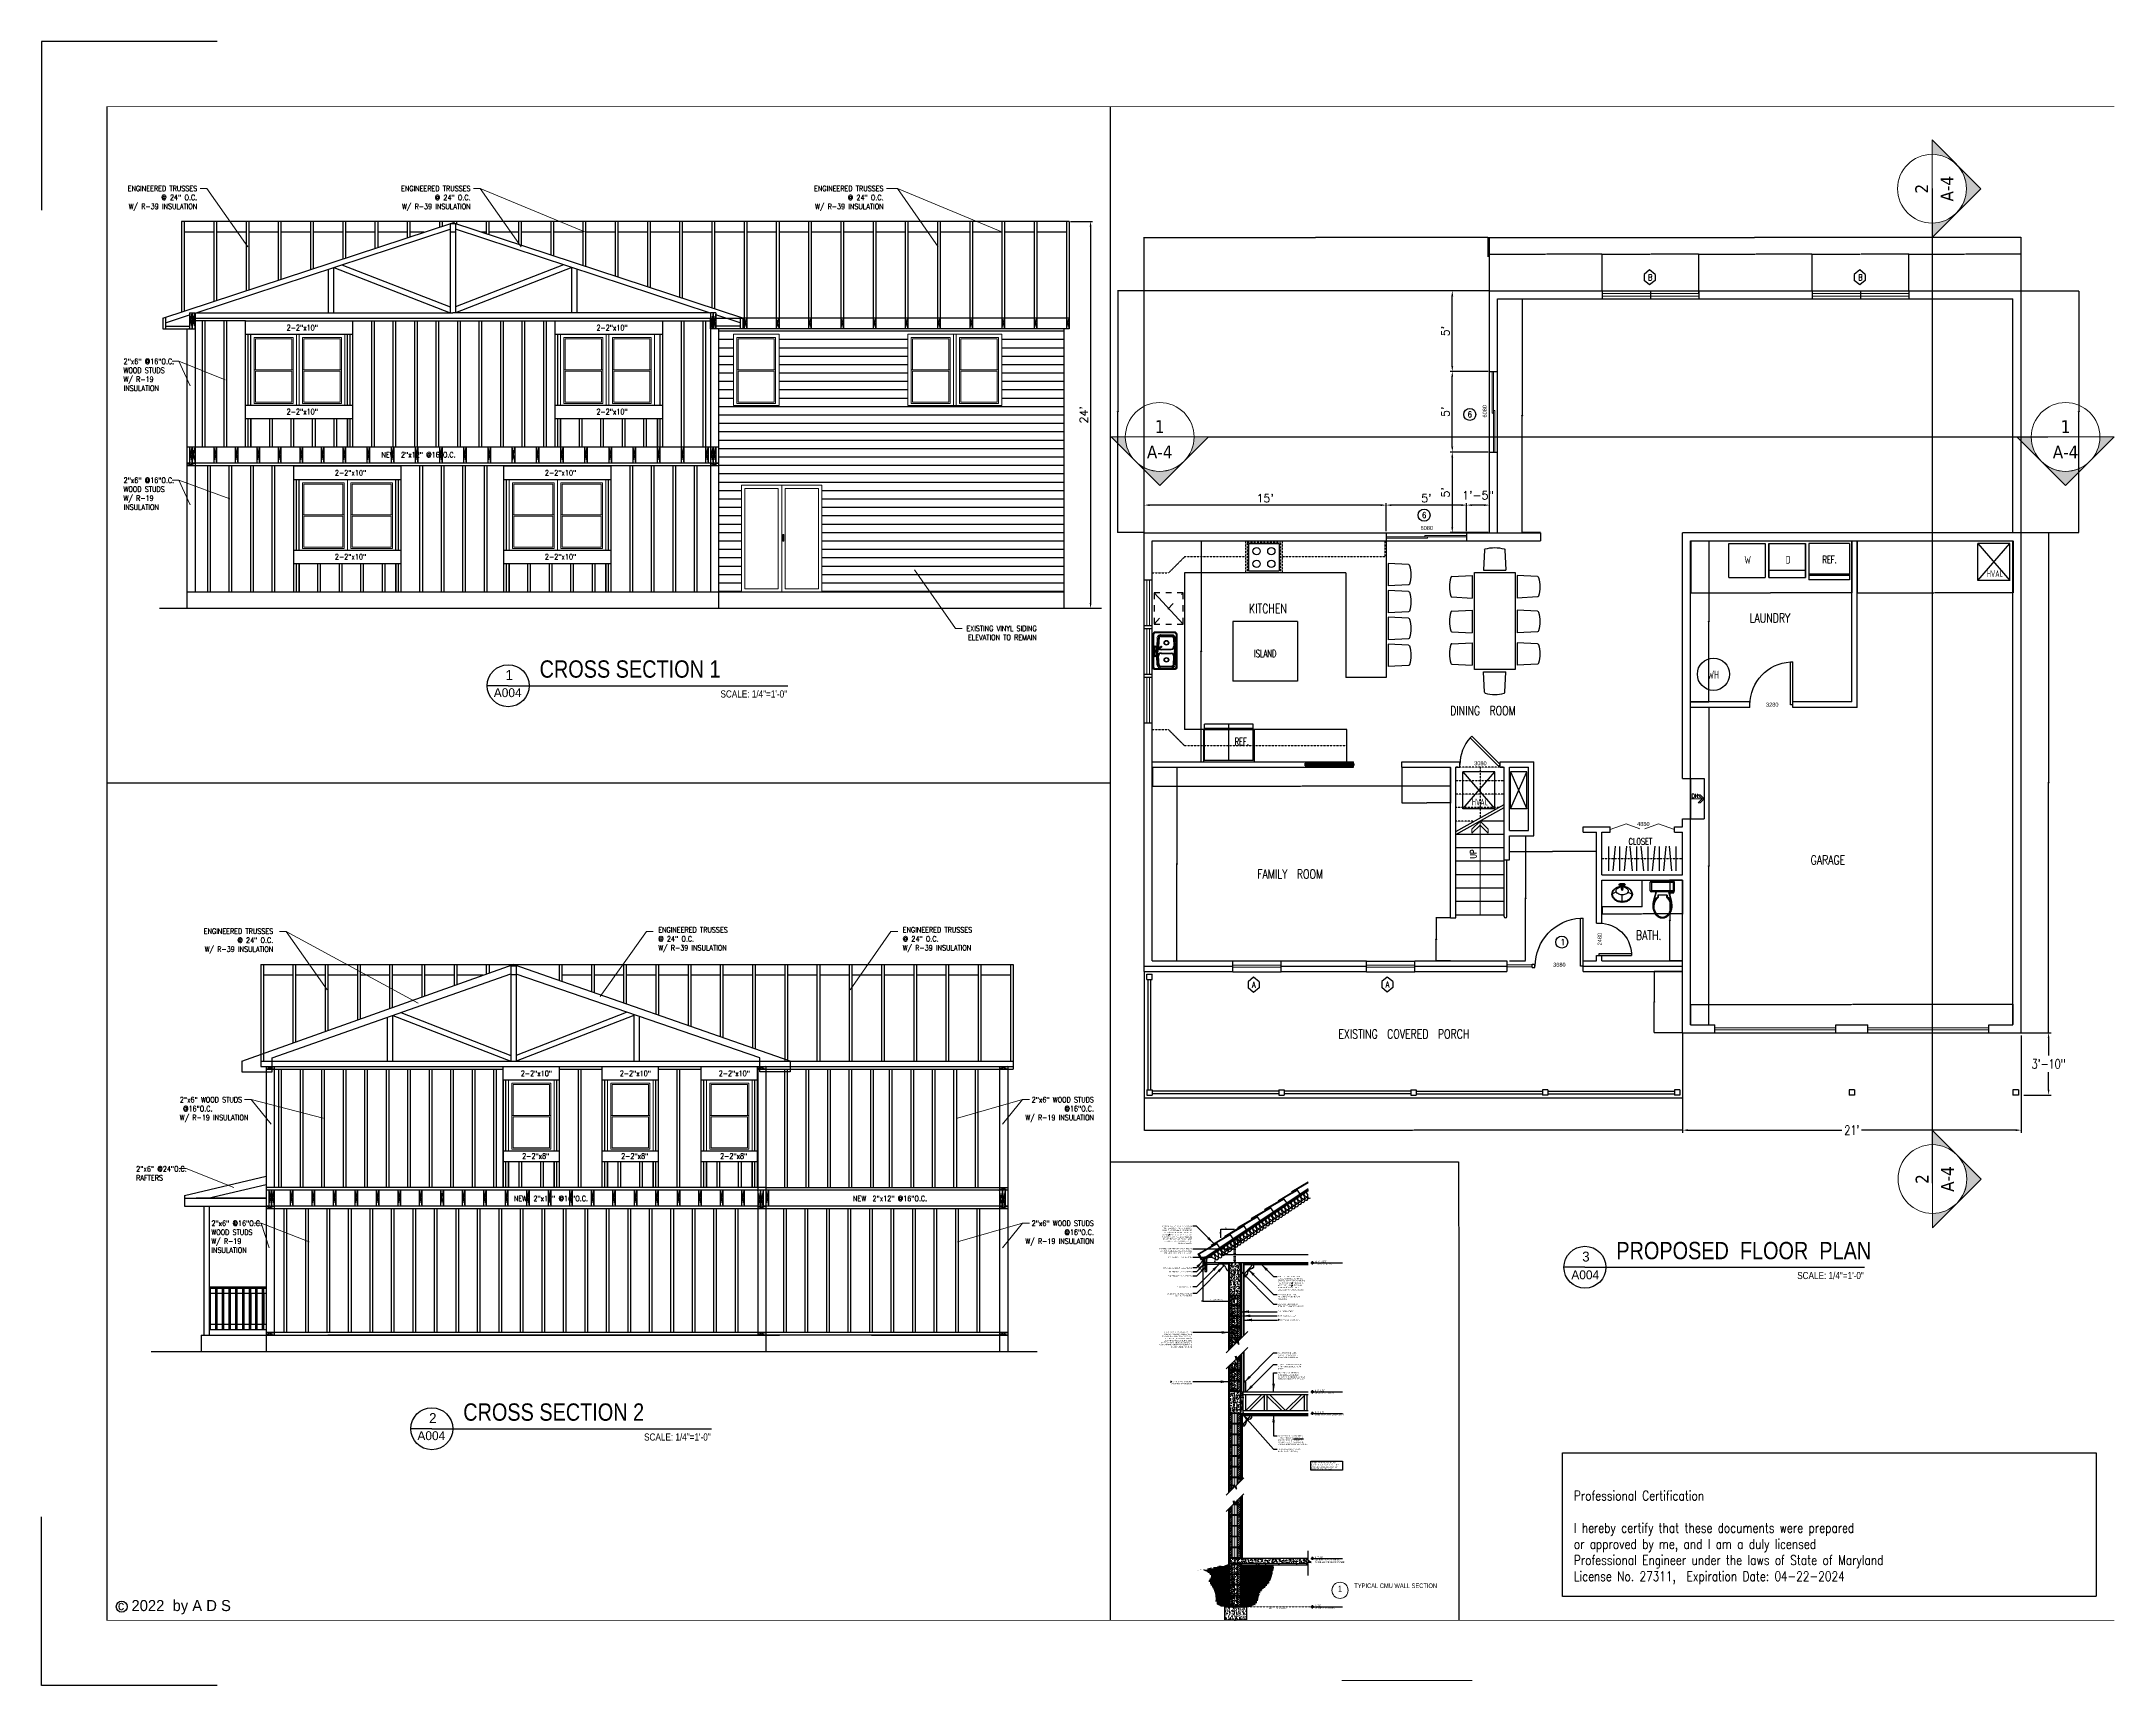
# Model space of a CAD drawing. Header units: inches. Extents: x 26998 to 46838, y -509 to 4343.
# Drawn here: x 36350 to 37894, y 3117 to 4340 of the extents above; entities that cross this region are included whole.
import ezdxf
from ezdxf.enums import TextEntityAlignment as Align

# ---------------------------------------------------------------- set-up
doc = ezdxf.new("R2010")
doc.units = ezdxf.units.IN
doc.header["$LTSCALE"] = 0.5
doc.header["$MEASUREMENT"] = 0
for name, pattern in [('ACAD_ISO03W100', [30, 12, -18]), ('DASHED', [0.75, 0.5, -0.25]), ('HIDDEN', [0.375, 0.25, -0.125]), ('HIDDEN2', [0.1875, 0.125, -0.0625])]:
    doc.linetypes.add(name, pattern=pattern)
doc.layers.get('Defpoints').update_dxf_attribs({"color": 140})
for name, color, linetype in [('1', 1, 'Continuous'), ('2', 2, 'Continuous'), ('3', 3, 'Continuous'), ('4', 4, 'Continuous'), ('5', 5, 'Continuous'), ('6', 6, 'Continuous'), ('7', 7, 'Continuous'), ('8', 8, 'Continuous'), ('ARWALL', 7, 'HIDDEN'), ('BUILT-INS', 13, 'Continuous'), ('CABS', 23, 'Continuous'), ('DIMS', 8, 'Continuous'), ('NOTE', 7, 'Continuous'), ('Title Block', 7, 'Continuous'), ('TITLES', 3, 'Continuous'), ('windows', 4, 'Continuous')]:
    doc.layers.add(name, color=color, linetype=linetype)
for name, color, linetype, lineweight in [('9', 9, 'Continuous', 13), ('A-Glaz', 51, 'Continuous', 25), ('S-Structural', 1, 'Continuous', 20), ('TXT', 4, 'Continuous', 9)]:
    doc.layers.add(name, color=color, linetype=linetype, lineweight=lineweight)
doc.layers.add('CAD_  Default', color=7, linetype='Continuous', lineweight=18, true_color=0x000000)
doc.styles.add('48', font='romans.shx', dxfattribs={"height": 5.76})
doc.styles.add('ARCH', font='arch.shx')
doc.styles.add('ARCHQUIK', font='BOOKOS.TTF')
doc.styles.add('ARCHSTYL', font='archstyl.shx', dxfattribs={"height": 5})
doc.styles.add('HS-DESIGN-PLAN', font='GOTHIC.TTF', dxfattribs={"height": 0.09375})
doc.styles.add('HS-DESIGN-TTLB', font='GOTHIC.TTF')
doc.styles.add('Roman', font='romans')
doc.styles.get("Standard").update_dxf_attribs({"font": 'romans.shx', "width": 0.75})
doc.styles.add('TAGS', font='romans', dxfattribs={"width": 0.8})
doc.styles.add('Tahoma', font='tahoma.ttf')
doc.styles.add('TITLE-1', font='BOOKOS.TTF', dxfattribs={"height": 5})
doc.styles.add('XFINE', font='BOOKOS.TTF')
doc.dimstyles.new('48', dxfattribs={"dimscale": 48, "dimtxt": 0.12, "dimasz": 0.125, "dimexe": 0.0625, "dimexo": 0.0625, "dimgap": 0.063, "dimtad": 1, "dimtih": 1, "dimtoh": 1, "dimdec": 3, "dimzin": 1, "dimdsep": 46, "dimlunit": 4, "dimtxsty": '48', "dimcen": 0.125, "dimclrd": 2, "dimclre": 2, "dimclrt": 2, "dimaunit": 1, "dimazin": 0, "dimtfac": 1, "dimtdec": 3, "dimtofl": 0, "dimtmove": 2, "dimatfit": 3, "dimfxl": 1, "dimfrac": 2, "dimtolj": 1, "dimtzin": 0, "dimlwd": -1, "dimlwe": -1, "dimarcsym": 0})
doc.dimstyles.new('LEADER1', dxfattribs={"dimscale": 0, "dimtxt": 6, "dimasz": 4, "dimexe": 1.5, "dimexo": 1, "dimgap": 1.5, "dimtad": 1, "dimdec": 0, "dimzin": 0, "dimdsep": 46, "dimlunit": 4, "dimtxsty": 'Roman', "dimcen": 0.125, "dimdle": 1.5, "dimclrd": 3, "dimclre": 3, "dimclrt": 3, "dimadec": 0, "dimazin": 0, "dimtfac": 1, "dimtdec": 0, "dimtofl": 0, "dimtmove": 2, "dimatfit": 3, "dimfxl": 1, "dimtolj": 1, "dimtzin": 0, "dimarcsym": 0})
doc.dimstyles.get("Standard").update_dxf_attribs({"dimtxt": 0.18, "dimasz": 0.18, "dimexe": 0.18, "dimexo": 0.0625, "dimgap": 0.09, "dimtad": 0, "dimtih": 1, "dimtoh": 1, "dimdec": 4, "dimzin": 0, "dimdsep": 46, "dimtxsty": 'Standard', "dimcen": 0.09, "dimadec": 0, "dimazin": 0, "dimtfac": 1, "dimtdec": 4, "dimtofl": 0, "dimtmove": 0, "dimatfit": 3, "dimfxl": 1, "dimtolj": 1, "dimtzin": 0, "dimarcsym": 0})
doc.dimstyles.new('STANDARD$0', dxfattribs={"dimscale": 0, "dimtxt": 3, "dimasz": 4, "dimexe": 4, "dimexo": 4, "dimgap": 1, "dimtad": 1, "dimdec": 0, "dimzin": 1, "dimdsep": 46, "dimlunit": 4, "dimtxsty": 'Standard', "dimblk1": 'OBLIQUE', "dimblk2": 'OBLIQUE', "dimsah": 1, "dimcen": 0, "dimdle": 2, "dimclrd": 8, "dimclre": 8, "dimclrt": 256, "dimadec": 5, "dimazin": 0, "dimtfac": 1, "dimtdec": 0, "dimtix": 1, "dimtmove": 2, "dimatfit": 3, "dimldrblk": 'OBLIQUE', "dimfxl": 1, "dimtolj": 1, "dimtzin": 3, "dimarcsym": 0})
pattern_1 = [(50, (-10363.7046, 5007.6377), (3.58630091, -0.31376067), [0.375, -4.125]), (355, (-10363.7046, 5007.6377), (-0.69375667, 3.76096067), [0.3, -3.3]), (100.4514, (-10363.4058, 5007.6116), (2.8925469, 3.4471977), [0.31870095, -3.50571056]), (46.1842, (-10363.7046, 5008.6377), (5.33620524, -0.82759507), [0.5625, -6.1875]), (96.6356, (-10363.26, 5008.569), (4.6733135, 4.87058935), [0.47805144, -5.258565]), (351.1842, (-10363.7046, 5008.6377), (4.6733097, 4.870593), [0.45, -4.95]), (21, (-10363.2046, 5008.3877), (2.98453526, -2.01309445), [0.375, -4.125]), (326, (-10363.2046, 5008.3877), (1.21657666, 3.62575023), [0.3, -3.3]), (71.4514, (-10362.956, 5008.22), (4.20111314, 1.61265248), [0.31870095, -3.50571056]), (37.5, (-10363.7046, 5007.6377), (0.060799277, 1.66446927), [0, -3.26, 0, -3.35, 0, -3.3125]), (7.5, (-10363.7046, 5007.6377), (1.31534769, 1.97205856), [0, -1.91, 0, -3.185, 0, -1.2625]), (327.5, (-10364.8196, 5007.6377), (2.66911218, -0.11277436), [0, -1.25, 0, -3.9, 0, -5.175]), (317.5, (-10365.3196, 5007.6377), (2.91593085, 0.50052491), [0, -1.625, 0, -2.59, 0, -3.675])]
pattern_2 = [(45, (-10363.7046, 5007.6377), (-0.707106781, 0.707106781), [])]

# ---------------------------------------------------------------- blocks, each defined once
blk = doc.blocks.new('*D1068')
at = {"color": 3, "lineweight": -2, "transparency": 16777216}
for p, q in [((37116.5, 4206.4), (37133, 4206.4)), ((37131.5, 4202.4), (37131.5, 3922.4)), ((37112.5, 3918.4), (37133, 3918.4))]:
    blk.add_line(p, q, dxfattribs=at)
at = {"color": 3, "transparency": 16777216}
for points in [[(37130.8, 4202.4), (37132.2, 4202.4), (37131.5, 4206.4)], [(37130.8, 3922.4), (37132.2, 3922.4), (37131.5, 3918.4)]]:
    blk.add_solid(points, dxfattribs=at)
at = {"layer": 'Defpoints', "color": 0, "transparency": 16777216}
for p in [(37115.5, 4206.4), (37111.5, 3918.4), (37131.5, 3918.4)]:
    blk.add_point(p, dxfattribs=at)
at = {"color": 3, "transparency": 16777216, "insert": (37126.4, 4062.4), "char_height": 6, "attachment_point": 5, "rotation": 90, "style": 'Roman'}
blk.add_mtext("\\A1;24'", dxfattribs=at)
blk = doc.blocks.new('*D1097')
at = {"layer": 'Defpoints', "color": 0, "transparency": 16777216}
for p in [(37824.3, 3974.7), (37844.8, 3974.7), (37824.3, 3602.5)]:
    blk.add_point(p, dxfattribs=at)
at = {"layer": 'Title Block', "color": 0, "lineweight": -2, "transparency": 16777216}
for p, q in [((37824.3, 3974.7), (37844.9, 3974.7)), ((37844.8, 3974.5), (37844.8, 3788.8)), ((37844.8, 3602.7), (37844.8, 3788.4)), ((37824.3, 3602.5), (37844.9, 3602.5))]:
    blk.add_line(p, q, dxfattribs=at)
at = {"layer": 'Title Block', "color": 0, "transparency": 16777216}
for points in [[(37844.7, 3974.5), (37844.8, 3974.5), (37844.8, 3974.7)], [(37844.7, 3602.7), (37844.8, 3602.7), (37844.8, 3602.5)]]:
    blk.add_solid(points, dxfattribs=at)
at = {"layer": 'Title Block', "color": 0, "transparency": 16777216, "insert": (37844.8, 3788.6), "char_height": 0.18, "attachment_point": 5}
blk.add_mtext('\\A1;372.2000', dxfattribs=at)
blk = doc.blocks.new('*D1098')
at = {"layer": 'Defpoints', "color": 0, "transparency": 16777216}
for p in [(37177.5, 3800.1), (37177.5, 3656.1), (37195.8, 3656.1)]:
    blk.add_point(p, dxfattribs=at)
at = {"layer": 'Title Block', "color": 0, "lineweight": -2, "transparency": 16777216}
for p, q in [((37177.5, 3800.1), (37195.9, 3800.1)), ((37195.8, 3799.9), (37195.8, 3728.3)), ((37195.8, 3656.3), (37195.8, 3727.9)), ((37177.5, 3656.1), (37195.9, 3656.1))]:
    blk.add_line(p, q, dxfattribs=at)
at = {"layer": 'Title Block', "color": 0, "transparency": 16777216}
for points in [[(37195.7, 3799.9), (37195.8, 3799.9), (37195.8, 3800.1)], [(37195.7, 3656.3), (37195.8, 3656.3), (37195.8, 3656.1)]]:
    blk.add_solid(points, dxfattribs=at)
at = {"layer": 'Title Block', "color": 0, "transparency": 16777216, "insert": (37195.8, 3728.1), "char_height": 0.18, "attachment_point": 5}
blk.add_mtext('\\A1;144.0000', dxfattribs=at)
blk = doc.blocks.new('*D1099')
at = {"layer": 'Defpoints', "color": 0, "transparency": 16777216}
for p in [(37399.5, 3688.1), (37388.8, 3656.1), (37399.5, 3656.1)]:
    blk.add_point(p, dxfattribs=at)
at = {"layer": 'Title Block', "color": 0, "lineweight": -2, "transparency": 16777216}
for p, q in [((37399.4, 3688.1), (37388.6, 3688.1)), ((37388.8, 3687.9), (37388.8, 3672.3)), ((37388.8, 3656.3), (37388.8, 3671.9)), ((37399.4, 3656.1), (37388.6, 3656.1))]:
    blk.add_line(p, q, dxfattribs=at)
at = {"layer": 'Title Block', "color": 0, "transparency": 16777216}
for points in [[(37388.7, 3687.9), (37388.8, 3687.9), (37388.8, 3688.1)], [(37388.7, 3656.3), (37388.8, 3656.3), (37388.8, 3656.1)]]:
    blk.add_solid(points, dxfattribs=at)
at = {"layer": 'Title Block', "color": 0, "transparency": 16777216, "insert": (37388.8, 3672.1), "char_height": 0.18, "attachment_point": 5}
blk.add_mtext('\\A1;32.0000', dxfattribs=at)
blk = doc.blocks.new('*D1100')
at = {"layer": 'Defpoints', "color": 0, "transparency": 16777216}
for p in [(37177.5, 3800.1), (37399.5, 3800.1), (37399.5, 3786)]:
    blk.add_point(p, dxfattribs=at)
at = {"layer": 'Title Block', "color": 0, "lineweight": -2, "transparency": 16777216}
for p, q in [((37177.5, 3800), (37177.5, 3785.8)), ((37399.5, 3800), (37399.5, 3785.8)), ((37177.6, 3786), (37287.9, 3786)), ((37399.3, 3786), (37289, 3786))]:
    blk.add_line(p, q, dxfattribs=at)
at = {"layer": 'Title Block', "color": 0, "transparency": 16777216}
for points in [[(37177.6, 3786), (37177.6, 3786), (37177.5, 3786)], [(37399.3, 3786), (37399.3, 3786), (37399.5, 3786)]]:
    blk.add_solid(points, dxfattribs=at)
at = {"layer": 'Title Block', "color": 0, "transparency": 16777216, "insert": (37288.5, 3786), "char_height": 0.18, "attachment_point": 5}
blk.add_mtext('\\A1;222.0000', dxfattribs=at)
blk = doc.blocks.new('door')
at = {"layer": 'windows'}
for p, q in [((9950.3, 7178.9), (9948.6, 7178.9)), ((9948.6, 7178.9), (9948.6, 7147)), ((9950.3, 7178.9), (9948.6, 7178.9)), ((9950.3, 7178.9), (9950.3, 7147)), ((9948.6, 7147), (9950.3, 7147))]:
    blk.add_line(p, q, dxfattribs=at)
blk.add_arc((9950.3, 7178.9), 31.9, 180, 266.8995, dxfattribs=at)
blk = doc.blocks.new('P0470039')
at = {"linetype": 'Continuous'}
for p, q in [((0, -0.61339), (0, 0)), ((-5.396179, -5.394092), (-9.5, -7.5)), ((0, -15), (0, -7.994521)), ((5.322319, -5.35619), (9.5, -7.5))]:
    blk.add_line(p, q, dxfattribs=at)
for points in [[(9.5, -7.5, 0.118506), (8.852327, -4.805722, 0.104654), (6.80398, -2.274646, 0.089615), (3.801003, -0.621924, 0.08127), (0, 0, 0.08127), (-3.801003, -0.621924, 0.089615), (-6.80398, -2.274646, 0.104654), (-8.852327, -4.805722, 0.118506), (-9.5, -7.5, 0.118506), (-8.852327, -10.194278, 0.104654), (-6.80398, -12.725354, 0.089615), (-3.801003, -14.378076, 0.08127), (0, -15, 0.08127), (3.801003, -14.378076, 0.089615), (6.80398, -12.725354, 0.104654), (8.852327, -10.194278, 0.118506)], [(0, -7.994521, 0.066698), (2.228047, -7.675818, 0.0792), (3.951416, -6.878456, 0.107151), (5.1993, -5.580919, 0.14125), (5.56895, -4.25438, 0.14125), (5.175802, -2.934614, 0.107151), (3.905073, -1.659441, 0.0792), (2.167817, -0.892807, 0.066698), (-0.065538, -0.613719, 0.066698), (-2.293584, -0.932422, 0.0792), (-4.016953, -1.729784, 0.107151), (-5.264838, -3.027321, 0.14125), (-5.634488, -4.35386, 0.14125), (-5.24134, -5.673626, 0.107151), (-3.970611, -6.948799, 0.0792), (-2.233355, -7.715433, 0.066698)]]:
    blk.add_lwpolyline(points, format="xyb", close=True, dxfattribs=at)
for radius in [1, 0.75]:
    blk.add_circle((0, -2.625), radius, dxfattribs=at)
for centre, radius, start, end in [((-3.065811, -7.148185), 5.833199, 179.792206, 206.975969), ((-3.065811, -7.148185), 5.833199, 152.608443, 179.792206), ((-1.583743, -6.393816), 7.496208, 206.975969, 230.904831), ((-1.589253, -7.913284), 7.496208, 128.679582, 152.608443), ((-0.618746, -5.206183), 9.026467, 230.904831, 251.31889), ((-0.632896, -9.107886), 9.026467, 108.265523, 128.679582), ((0.013869, -3.335173), 11.001532, 251.31889, 269.792206), ((0.013869, -3.335173), 11.001532, 269.792206, 288.265523), ((0.632896, -5.210722), 9.026467, 288.265523, 308.679582), ((0.618746, -9.112425), 9.026467, 50.904831, 71.31889), ((1.589253, -6.405324), 7.496208, 308.679582, 332.608443), ((1.583743, -7.924791), 7.496208, 26.975969, 50.904831), ((3.065811, -7.170423), 5.833199, 332.608443, 359.792206), ((3.065811, -7.170423), 5.833199, 359.792206, 26.975969)]:
    blk.add_arc(centre, radius, start, end, dxfattribs=at)
for tag, flags, p in [('ASCOLOR', 1, (0, -3.75)), ('ASCATNO', 1, (0, -2.25)), ('ASNAME', 1, (0, -3)), ('ASID', 3, (0, -1.5))]:
    blk.add_attdef(tag, text='', height=0.5, dxfattribs=dict(flags=flags)).set_placement(p, align=Align.CENTER)
blk = doc.blocks.new('*D1001')
at = {"layer": 'Defpoints', "color": 0, "transparency": 16777216}
for p in [(37195.5, 3968.7), (37195.5, 3804.1), (37213.8, 3804.1)]:
    blk.add_point(p, dxfattribs=at)
at = {"layer": 'Title Block', "color": 0, "lineweight": -2, "transparency": 16777216}
for p, q in [((37195.5, 3968.7), (37213.9, 3968.7)), ((37213.8, 3968.5), (37213.8, 3886.6)), ((37213.8, 3804.3), (37213.8, 3886.2)), ((37195.5, 3804.1), (37213.9, 3804.1))]:
    blk.add_line(p, q, dxfattribs=at)
at = {"layer": 'Title Block', "color": 0, "transparency": 16777216}
for points in [[(37213.7, 3968.5), (37213.8, 3968.5), (37213.8, 3968.7)], [(37213.7, 3804.3), (37213.8, 3804.3), (37213.8, 3804.1)]]:
    blk.add_solid(points, dxfattribs=at)
at = {"layer": 'Title Block', "color": 0, "transparency": 16777216, "insert": (37213.8, 3886.4), "char_height": 0.18, "attachment_point": 5}
blk.add_mtext('\\A1;164.6000', dxfattribs=at)
blk = doc.blocks.new('*D1119')
at = {"layer": 'Defpoints', "color": 0, "transparency": 16777216}
for p in [(37562.8, 3716.1), (37572.3, 3716.1), (37572.3, 3656.1)]:
    blk.add_point(p, dxfattribs=at)
at = {"layer": 'Title Block', "color": 0, "lineweight": -2, "transparency": 16777216}
for p, q in [((37572.2, 3716.1), (37562.6, 3716.1)), ((37562.8, 3715.9), (37562.8, 3686.3)), ((37562.8, 3656.3), (37562.8, 3685.9)), ((37572.2, 3656.1), (37562.6, 3656.1))]:
    blk.add_line(p, q, dxfattribs=at)
at = {"layer": 'Title Block', "color": 0, "transparency": 16777216}
for points in [[(37562.7, 3715.9), (37562.8, 3715.9), (37562.8, 3716.1)], [(37562.7, 3656.3), (37562.8, 3656.3), (37562.8, 3656.1)]]:
    blk.add_solid(points, dxfattribs=at)
at = {"layer": 'Title Block', "color": 0, "transparency": 16777216, "insert": (37562.8, 3686.1), "char_height": 0.18, "attachment_point": 5}
blk.add_mtext('\\A1;60.0000', dxfattribs=at)
blk = doc.blocks.new('*D1120')
at = {"layer": 'Defpoints', "color": 0, "transparency": 16777216}
for p in [(37572.3, 3716.1), (37512.3, 3696.1), (37572.3, 3691)]:
    blk.add_point(p, dxfattribs=at)
at = {"layer": 'Title Block', "color": 0, "lineweight": -2, "transparency": 16777216}
for p, q in [((37572.3, 3716), (37572.3, 3690.8)), ((37512.3, 3696), (37512.3, 3690.8)), ((37512.4, 3691), (37541.8, 3691)), ((37572.1, 3691), (37542.8, 3691))]:
    blk.add_line(p, q, dxfattribs=at)
at = {"layer": 'Title Block', "color": 0, "transparency": 16777216}
for points in [[(37512.4, 3691), (37512.4, 3691), (37512.3, 3691)], [(37572.1, 3691), (37572.1, 3691), (37572.3, 3691)]]:
    blk.add_solid(points, dxfattribs=at)
at = {"layer": 'Title Block', "color": 0, "transparency": 16777216, "insert": (37542.3, 3691), "char_height": 0.18, "attachment_point": 5}
blk.add_mtext('\\A1;60.0000', dxfattribs=at)
blk = doc.blocks.new('*D1121')
at = {"layer": 'Defpoints', "color": 0, "transparency": 16777216}
for p in [(37443.5, 3749.1), (37443.5, 3656.1), (37455.3, 3656.1)]:
    blk.add_point(p, dxfattribs=at)
at = {"layer": 'Title Block', "color": 0, "lineweight": -2, "transparency": 16777216}
for p, q in [((37443.5, 3749.1), (37455.4, 3749.1)), ((37455.3, 3748.9), (37455.3, 3702.8)), ((37455.3, 3656.3), (37455.3, 3702.4)), ((37443.5, 3656.1), (37455.4, 3656.1))]:
    blk.add_line(p, q, dxfattribs=at)
at = {"layer": 'Title Block', "color": 0, "transparency": 16777216}
for points in [[(37455.2, 3748.9), (37455.3, 3748.9), (37455.3, 3749.1)], [(37455.2, 3656.3), (37455.3, 3656.3), (37455.3, 3656.1)]]:
    blk.add_solid(points, dxfattribs=at)
at = {"layer": 'Title Block', "color": 0, "transparency": 16777216, "insert": (37455.3, 3702.6), "char_height": 0.18, "attachment_point": 5}
blk.add_mtext('\\A1;93.0000', dxfattribs=at)
blk = doc.blocks.new('*D1122')
at = {"layer": 'Defpoints', "color": 0, "transparency": 16777216}
for p in [(37508.3, 3737.5), (37443.5, 3731.1), (37508.3, 3731.1)]:
    blk.add_point(p, dxfattribs=at)
at = {"layer": 'Title Block', "color": 0, "lineweight": -2, "transparency": 16777216}
for p, q in [((37443.5, 3731.2), (37443.5, 3737.7)), ((37443.6, 3737.5), (37475.4, 3737.5)), ((37508.1, 3737.5), (37476.4, 3737.5)), ((37508.3, 3731.2), (37508.3, 3737.7))]:
    blk.add_line(p, q, dxfattribs=at)
at = {"layer": 'Title Block', "color": 0, "transparency": 16777216}
for points in [[(37443.6, 3737.5), (37443.6, 3737.5), (37443.5, 3737.5)], [(37508.1, 3737.5), (37508.1, 3737.5), (37508.3, 3737.5)]]:
    blk.add_solid(points, dxfattribs=at)
at = {"layer": 'Title Block', "color": 0, "transparency": 16777216, "insert": (37475.9, 3737.5), "char_height": 0.18, "attachment_point": 5}
blk.add_mtext('\\A1;64.8000', dxfattribs=at)
blk = doc.blocks.new('*D1123')
at = {"layer": 'Defpoints', "color": 0, "transparency": 16777216}
for p in [(37824.3, 4194.5), (37428.5, 4154.7), (37824.3, 4154.7)]:
    blk.add_point(p, dxfattribs=at)
at = {"layer": 'Title Block', "color": 0, "lineweight": -2, "transparency": 16777216}
for p, q in [((37428.5, 4154.8), (37428.5, 4194.7)), ((37428.6, 4194.5), (37625.8, 4194.5)), ((37824.1, 4194.5), (37626.9, 4194.5)), ((37824.3, 4154.8), (37824.3, 4194.7))]:
    blk.add_line(p, q, dxfattribs=at)
at = {"layer": 'Title Block', "color": 0, "transparency": 16777216}
for points in [[(37428.6, 4194.5), (37428.6, 4194.5), (37428.5, 4194.5)], [(37824.1, 4194.5), (37824.1, 4194.5), (37824.3, 4194.5)]]:
    blk.add_solid(points, dxfattribs=at)
at = {"layer": 'Title Block', "color": 0, "transparency": 16777216, "insert": (37626.4, 4194.5), "char_height": 0.18, "attachment_point": 5}
blk.add_mtext('\\A1;395.8000', dxfattribs=at)
blk = doc.blocks.new('CHAIR4')
for p, q in [((-448.534042, 225.886409), (0, 248.313112)), ((0, 248.313112), (0, -248.313112)), ((-448.534042, -225.886409), (0, -248.313112))]:
    blk.add_line(p, q)
for centre, radius, start, end in [((267.140783, 0), 767.140783, 164.292464, 195.707536), ((-447.285602, 200.917601), 25, 92.862405, 164.292464), ((-447.285602, -200.917601), 25, 195.707536, 267.137595)]:
    blk.add_arc(centre, radius, start, end)
blk = doc.blocks.new('*D1124')
at = {"layer": 'Defpoints', "color": 0, "transparency": 16777216}
for p in [(37824.3, 4154.7), (37824.3, 3974.7), (37867.3, 3974.7)]:
    blk.add_point(p, dxfattribs=at)
at = {"layer": 'Title Block', "color": 0, "lineweight": -2, "transparency": 16777216}
for p, q in [((37824.3, 4154.7), (37867.4, 4154.7)), ((37867.3, 4154.5), (37867.3, 4064.9)), ((37867.3, 3974.9), (37867.3, 4064.5)), ((37824.3, 3974.7), (37867.4, 3974.7))]:
    blk.add_line(p, q, dxfattribs=at)
at = {"layer": 'Title Block', "color": 0, "transparency": 16777216}
for points in [[(37867.2, 4154.5), (37867.3, 4154.5), (37867.3, 4154.7)], [(37867.2, 3974.9), (37867.3, 3974.9), (37867.3, 3974.7)]]:
    blk.add_solid(points, dxfattribs=at)
at = {"layer": 'Title Block', "color": 0, "transparency": 16777216, "insert": (37867.3, 4064.7), "char_height": 0.18, "attachment_point": 5}
blk.add_mtext('\\A1;180.0000', dxfattribs=at)
blk = doc.blocks.new('*D1125')
at = {"layer": 'Defpoints', "color": 0, "transparency": 16777216}
for p in [(37434.5, 4148.7), (37452.8, 3974.7), (37466.5, 3974.7)]:
    blk.add_point(p, dxfattribs=at)
at = {"layer": 'Title Block', "color": 0, "lineweight": -2, "transparency": 16777216}
for p, q in [((37434.5, 4148.7), (37452.9, 4148.7)), ((37452.8, 4148.5), (37452.8, 4061.9)), ((37452.8, 3974.9), (37452.8, 4061.5)), ((37466.4, 3974.7), (37452.6, 3974.7))]:
    blk.add_line(p, q, dxfattribs=at)
at = {"layer": 'Title Block', "color": 0, "transparency": 16777216}
for points in [[(37452.7, 4148.5), (37452.8, 4148.5), (37452.8, 4148.7)], [(37452.7, 3974.9), (37452.8, 3974.9), (37452.8, 3974.7)]]:
    blk.add_solid(points, dxfattribs=at)
at = {"layer": 'Title Block', "color": 0, "transparency": 16777216, "insert": (37452.8, 4061.7), "char_height": 0.18, "attachment_point": 5}
blk.add_mtext('\\A1;174.0000', dxfattribs=at)
blk = doc.blocks.new('*D1126')
at = {"layer": 'Defpoints', "color": 0, "transparency": 16777216}
for p in [(37578.3, 3968.7), (37578.3, 3848.7), (37591.8, 3848.7)]:
    blk.add_point(p, dxfattribs=at)
at = {"layer": 'Title Block', "color": 0, "lineweight": -2, "transparency": 16777216}
for p, q in [((37578.3, 3968.7), (37591.9, 3968.7)), ((37591.8, 3968.5), (37591.8, 3908.9)), ((37591.8, 3848.9), (37591.8, 3908.5)), ((37578.3, 3848.7), (37591.9, 3848.7))]:
    blk.add_line(p, q, dxfattribs=at)
at = {"layer": 'Title Block', "color": 0, "transparency": 16777216}
for points in [[(37591.7, 3968.5), (37591.8, 3968.5), (37591.8, 3968.7)], [(37591.7, 3848.9), (37591.8, 3848.9), (37591.8, 3848.7)]]:
    blk.add_solid(points, dxfattribs=at)
at = {"layer": 'Title Block', "color": 0, "transparency": 16777216, "insert": (37591.8, 3908.7), "char_height": 0.18, "attachment_point": 5}
blk.add_mtext('\\A1;120.0000', dxfattribs=at)
blk = doc.blocks.new('*D1127')
at = {"layer": 'Defpoints', "color": 0, "transparency": 16777216}
for p in [(37578.3, 3968.7), (37698.3, 3968.7), (37698.3, 3930)]:
    blk.add_point(p, dxfattribs=at)
at = {"layer": 'Title Block', "color": 0, "lineweight": -2, "transparency": 16777216}
for p, q in [((37578.3, 3968.6), (37578.3, 3929.8)), ((37698.3, 3968.6), (37698.3, 3929.8)), ((37578.4, 3930), (37637.7, 3930)), ((37698.1, 3930), (37638.8, 3930))]:
    blk.add_line(p, q, dxfattribs=at)
at = {"layer": 'Title Block', "color": 0, "transparency": 16777216}
for points in [[(37578.4, 3930), (37578.4, 3930), (37578.3, 3930)], [(37698.1, 3930), (37698.1, 3930), (37698.3, 3930)]]:
    blk.add_solid(points, dxfattribs=at)
at = {"layer": 'Title Block', "color": 0, "transparency": 16777216, "insert": (37638.3, 3930), "char_height": 0.18, "attachment_point": 5}
blk.add_mtext('\\A1;120.0000', dxfattribs=at)
blk = doc.blocks.new('*D1111')
at = {"layer": 'Defpoints', "color": 0, "transparency": 16777216}
for p in [(37578.3, 3844.7), (37578.3, 3608.5), (37591.8, 3608.5)]:
    blk.add_point(p, dxfattribs=at)
at = {"layer": 'Title Block', "color": 0, "lineweight": -2, "transparency": 16777216}
for p, q in [((37578.3, 3844.7), (37591.9, 3844.7)), ((37591.8, 3844.5), (37591.8, 3726.8)), ((37591.8, 3608.7), (37591.8, 3726.4)), ((37578.3, 3608.5), (37591.9, 3608.5))]:
    blk.add_line(p, q, dxfattribs=at)
at = {"layer": 'Title Block', "color": 0, "transparency": 16777216}
for points in [[(37591.7, 3844.5), (37591.8, 3844.5), (37591.8, 3844.7)], [(37591.7, 3608.7), (37591.8, 3608.7), (37591.8, 3608.5)]]:
    blk.add_solid(points, dxfattribs=at)
at = {"layer": 'Title Block', "color": 0, "transparency": 16777216, "insert": (37591.8, 3726.6), "char_height": 0.18, "attachment_point": 5}
blk.add_mtext('\\A1;236.2000', dxfattribs=at)
blk = doc.blocks.new('*D1112')
at = {"layer": 'Defpoints', "color": 0, "transparency": 16777216}
for p in [(37578.3, 3623.5), (37578.3, 3608.5), (37818.3, 3608.5)]:
    blk.add_point(p, dxfattribs=at)
at = {"layer": 'Title Block', "color": 0, "lineweight": -2, "transparency": 16777216}
for p, q in [((37578.3, 3608.6), (37578.3, 3623.7)), ((37578.4, 3623.5), (37697.7, 3623.5)), ((37818.1, 3623.5), (37698.8, 3623.5)), ((37818.3, 3608.6), (37818.3, 3623.7))]:
    blk.add_line(p, q, dxfattribs=at)
at = {"layer": 'Title Block', "color": 0, "transparency": 16777216}
for points in [[(37578.4, 3623.5), (37578.4, 3623.5), (37578.3, 3623.5)], [(37818.1, 3623.5), (37818.1, 3623.5), (37818.3, 3623.5)]]:
    blk.add_solid(points, dxfattribs=at)
at = {"layer": 'Title Block', "color": 0, "transparency": 16777216, "insert": (37698.3, 3623.5), "char_height": 0.18, "attachment_point": 5}
blk.add_mtext('\\A1;240.0000', dxfattribs=at)
blk = doc.blocks.new('*D1113')
at = {"layer": 'Defpoints', "color": 0, "transparency": 16777216}
for p in [(37584.4, 4182), (37512.4, 4154.7), (37584.4, 4154.7)]:
    blk.add_point(p, dxfattribs=at)
at = {"layer": 'Title Block', "color": 0, "lineweight": -2, "transparency": 16777216}
for p, q in [((37512.4, 4154.7), (37512.4, 4182.2)), ((37512.6, 4182), (37547.9, 4182)), ((37584.2, 4182), (37548.9, 4182)), ((37584.4, 4154.7), (37584.4, 4182.2))]:
    blk.add_line(p, q, dxfattribs=at)
at = {"layer": 'Title Block', "color": 0, "transparency": 16777216}
for points in [[(37512.6, 4182), (37512.6, 4182), (37512.4, 4182)], [(37584.2, 4182), (37584.2, 4182), (37584.4, 4182)]]:
    blk.add_solid(points, dxfattribs=at)
at = {"layer": 'Title Block', "color": 0, "transparency": 16777216, "insert": (37548.4, 4182), "char_height": 0.18, "attachment_point": 5}
blk.add_mtext('\\A1;72.0000', dxfattribs=at)
blk = doc.blocks.new('*D1114')
at = {"layer": 'Defpoints', "color": 0, "transparency": 16777216}
for p in [(37740.8, 4182), (37668.8, 4154.7), (37740.8, 4154.7)]:
    blk.add_point(p, dxfattribs=at)
at = {"layer": 'Title Block', "color": 0, "lineweight": -2, "transparency": 16777216}
for p, q in [((37668.8, 4154.8), (37668.8, 4182.2)), ((37668.9, 4182), (37704.3, 4182)), ((37740.6, 4182), (37705.3, 4182)), ((37740.8, 4154.8), (37740.8, 4182.2))]:
    blk.add_line(p, q, dxfattribs=at)
at = {"layer": 'Title Block', "color": 0, "transparency": 16777216}
for points in [[(37668.9, 4182), (37668.9, 4182), (37668.8, 4182)], [(37740.6, 4182), (37740.6, 4182), (37740.8, 4182)]]:
    blk.add_solid(points, dxfattribs=at)
at = {"layer": 'Title Block', "color": 0, "transparency": 16777216, "insert": (37704.8, 4182), "char_height": 0.18, "attachment_point": 5}
blk.add_mtext('\\A1;72.0000', dxfattribs=at)
blk = doc.blocks.new('*D1115')
at = {"layer": 'Defpoints', "color": 0, "transparency": 16777216}
for p in [(37428.5, 4182), (37428.5, 4154.7), (37512.4, 4154.7)]:
    blk.add_point(p, dxfattribs=at)
at = {"layer": 'Title Block', "color": 0, "lineweight": -2, "transparency": 16777216}
for p, q in [((37428.5, 4154.8), (37428.5, 4182.2)), ((37428.6, 4182), (37469.9, 4182)), ((37512.2, 4182), (37470.9, 4182)), ((37512.4, 4154.7), (37512.4, 4182.2))]:
    blk.add_line(p, q, dxfattribs=at)
at = {"layer": 'Title Block', "color": 0, "transparency": 16777216}
for points in [[(37428.6, 4182), (37428.6, 4182), (37428.5, 4182)], [(37512.2, 4182), (37512.2, 4182), (37512.4, 4182)]]:
    blk.add_solid(points, dxfattribs=at)
at = {"layer": 'Title Block', "color": 0, "transparency": 16777216, "insert": (37470.4, 4182), "char_height": 0.18, "attachment_point": 5}
blk.add_mtext('\\A1;83.9096', dxfattribs=at)
blk = doc.blocks.new('*D1116')
at = {"layer": 'Defpoints', "color": 0, "transparency": 16777216}
for p in [(37824.3, 4182), (37740.8, 4154.7), (37824.3, 4154.7)]:
    blk.add_point(p, dxfattribs=at)
at = {"layer": 'Title Block', "color": 0, "lineweight": -2, "transparency": 16777216}
for p, q in [((37740.8, 4154.8), (37740.8, 4182.2)), ((37740.9, 4182), (37782, 4182)), ((37824.1, 4182), (37783, 4182)), ((37824.3, 4154.8), (37824.3, 4182.2))]:
    blk.add_line(p, q, dxfattribs=at)
at = {"layer": 'Title Block', "color": 0, "transparency": 16777216}
for points in [[(37740.9, 4182), (37740.9, 4182), (37740.8, 4182)], [(37824.1, 4182), (37824.1, 4182), (37824.3, 4182)]]:
    blk.add_solid(points, dxfattribs=at)
at = {"layer": 'Title Block', "color": 0, "transparency": 16777216, "insert": (37782.5, 4182), "char_height": 0.18, "attachment_point": 5}
blk.add_mtext('\\A1;83.5000', dxfattribs=at)
blk = doc.blocks.new('*D1117')
at = {"layer": 'Defpoints', "color": 0, "transparency": 16777216}
for p in [(37668.8, 4182), (37584.4, 4152.7), (37668.8, 4154.7)]:
    blk.add_point(p, dxfattribs=at)
at = {"layer": 'Title Block', "color": 0, "lineweight": -2, "transparency": 16777216}
for p, q in [((37584.4, 4152.7), (37584.4, 4182.2)), ((37584.6, 4182), (37626.1, 4182)), ((37668.6, 4182), (37627.1, 4182)), ((37668.8, 4154.8), (37668.8, 4182.2))]:
    blk.add_line(p, q, dxfattribs=at)
at = {"layer": 'Title Block', "color": 0, "transparency": 16777216}
for points in [[(37584.6, 4182), (37584.6, 4182), (37584.4, 4182)], [(37668.6, 4182), (37668.6, 4182), (37668.8, 4182)]]:
    blk.add_solid(points, dxfattribs=at)
at = {"layer": 'Title Block', "color": 0, "transparency": 16777216, "insert": (37626.6, 4182), "char_height": 0.18, "attachment_point": 5}
blk.add_mtext('\\A1;84.3904', dxfattribs=at)
blk = doc.blocks.new('*D1118')
at = {"layer": 'Defpoints', "color": 0, "transparency": 16777216}
for p in [(37171.5, 3554.1), (37572.3, 3554.1), (37572.3, 3530)]:
    blk.add_point(p, dxfattribs=at)
at = {"layer": 'Title Block', "color": 0, "lineweight": -2, "transparency": 16777216}
for p, q in [((37171.5, 3554), (37171.5, 3529.8)), ((37572.3, 3554), (37572.3, 3529.8)), ((37171.6, 3530), (37371.3, 3530)), ((37572.1, 3530), (37372.4, 3530))]:
    blk.add_line(p, q, dxfattribs=at)
at = {"layer": 'Title Block', "color": 0, "transparency": 16777216}
for points in [[(37171.6, 3530), (37171.6, 3530), (37171.5, 3530)], [(37572.1, 3530), (37572.1, 3530), (37572.3, 3530)]]:
    blk.add_solid(points, dxfattribs=at)
at = {"layer": 'Title Block', "color": 0, "transparency": 16777216, "insert": (37371.9, 3530), "char_height": 0.18, "attachment_point": 5}
blk.add_mtext('\\A1;400.8000', dxfattribs=at)
blk = doc.blocks.new('AE21A')
for p, q in [((0, 0.5), (0, 0.3)), ((0, 0.5), (0, 0.3)), ((0.2, 0.5), (0, 0.5)), ((0.2, 0.5), (0, 0.5)), ((0, 0.1), (0, -0.1)), ((0, 0.1), (0, -0.1)), ((0.6, 0.5), (0.4, 0.5)), ((0.6, 0.5), (0.4, 0.5)), ((1, 0.5), (0.8, 0.5)), ((1, 0.5), (0.8, 0.5)), ((1, 0.3), (1, 0.5)), ((1, 0.3), (1, 0.5)), ((1, -0.1), (1, 0.1)), ((1, -0.1), (1, 0.1)), ((0, -0.3), (0, -0.5)), ((0, -0.3), (0, -0.5)), ((0, -0.5), (0.2, -0.5)), ((0, -0.5), (0.2, -0.5)), ((0.4, -0.5), (0.6, -0.5)), ((0.4, -0.5), (0.6, -0.5)), ((0.8, -0.5), (1, -0.5)), ((0.8, -0.5), (1, -0.5)), ((1, -0.5), (1, -0.3)), ((1, -0.5), (1, -0.3))]:
    blk.add_line(p, q)
blk = doc.blocks.new('*D1128')
at = {"layer": 'Defpoints', "color": 0, "transparency": 16777216}
for p in [(37702.3, 3968.7), (37818.3, 3968.7), (37702.3, 3930)]:
    blk.add_point(p, dxfattribs=at)
at = {"layer": 'Title Block', "color": 0, "lineweight": -2, "transparency": 16777216}
for p, q in [((37702.3, 3968.6), (37702.3, 3929.8)), ((37818.3, 3968.6), (37818.3, 3929.8)), ((37702.4, 3930), (37759.7, 3930)), ((37818.1, 3930), (37760.8, 3930))]:
    blk.add_line(p, q, dxfattribs=at)
at = {"layer": 'Title Block', "color": 0, "transparency": 16777216}
for points in [[(37702.4, 3930), (37702.4, 3930), (37702.3, 3930)], [(37818.1, 3930), (37818.1, 3930), (37818.3, 3930)]]:
    blk.add_solid(points, dxfattribs=at)
at = {"layer": 'Title Block', "color": 0, "transparency": 16777216, "insert": (37760.3, 3930), "char_height": 0.18, "attachment_point": 5}
blk.add_mtext('\\A1;116.0000', dxfattribs=at)
blk = doc.blocks.new('*D1129')
at = {"layer": 'Defpoints', "color": 0, "transparency": 16777216}
for p in [(37363.3, 3800.1), (37399.5, 3800.1), (37363.3, 3773.5)]:
    blk.add_point(p, dxfattribs=at)
at = {"layer": 'Title Block', "color": 0, "lineweight": -2, "transparency": 16777216}
for p, q in [((37363.3, 3800), (37363.3, 3773.3)), ((37399.5, 3800), (37399.5, 3773.3)), ((37363.4, 3773.5), (37380.9, 3773.5)), ((37399.3, 3773.5), (37381.9, 3773.5))]:
    blk.add_line(p, q, dxfattribs=at)
at = {"layer": 'Title Block', "color": 0, "transparency": 16777216}
for points in [[(37363.4, 3773.5), (37363.4, 3773.5), (37363.3, 3773.5)], [(37399.3, 3773.5), (37399.3, 3773.5), (37399.5, 3773.5)]]:
    blk.add_solid(points, dxfattribs=at)
at = {"layer": 'Title Block', "color": 0, "transparency": 16777216, "insert": (37381.4, 3773.5), "char_height": 0.18, "attachment_point": 5}
blk.add_mtext('\\A1;36.2000', dxfattribs=at)
blk = doc.blocks.new('*D1130')
at = {"color": 0, "lineweight": -2, "transparency": 16777216}
for p, q in [((37428.4, 4154.7), (37151.6, 4154.7)), ((37151.8, 4154.5), (37151.8, 4064.9)), ((37151.8, 3974.9), (37151.8, 4064.5)), ((37171.4, 3974.7), (37151.6, 3974.7))]:
    blk.add_line(p, q, dxfattribs=at)
at = {"color": 0, "transparency": 16777216}
for points in [[(37151.7, 4154.5), (37151.8, 4154.5), (37151.8, 4154.7)], [(37151.7, 3974.9), (37151.8, 3974.9), (37151.8, 3974.7)]]:
    blk.add_solid(points, dxfattribs=at)
at = {"layer": 'Defpoints', "color": 0, "transparency": 16777216}
for p in [(37151.8, 4154.7), (37428.5, 4154.7), (37171.5, 3974.7)]:
    blk.add_point(p, dxfattribs=at)
at = {"color": 0, "transparency": 16777216, "insert": (37151.8, 4064.7), "char_height": 0.18, "attachment_point": 5}
blk.add_mtext('\\A1;180.0000', dxfattribs=at)
blk = doc.blocks.new('*D1131')
at = {"color": 0, "lineweight": -2, "transparency": 16777216}
for p, q in [((37171.5, 3974.8), (37171.5, 4194.7)), ((37171.6, 4194.5), (37298.9, 4194.5)), ((37427.3, 4194.5), (37300, 4194.5)), ((37427.5, 4179.9), (37427.5, 4194.7))]:
    blk.add_line(p, q, dxfattribs=at)
at = {"color": 0, "transparency": 16777216}
for points in [[(37171.6, 4194.5), (37171.6, 4194.5), (37171.5, 4194.5)], [(37427.3, 4194.5), (37427.3, 4194.5), (37427.5, 4194.5)]]:
    blk.add_solid(points, dxfattribs=at)
at = {"layer": 'Defpoints', "color": 0, "transparency": 16777216}
for p in [(37427.5, 4194.5), (37427.5, 4179.8), (37171.5, 3974.7)]:
    blk.add_point(p, dxfattribs=at)
at = {"color": 0, "transparency": 16777216, "insert": (37299.5, 4194.5), "char_height": 0.18, "attachment_point": 5}
blk.add_mtext('\\A1;256.0000', dxfattribs=at)
blk = doc.blocks.new('*D1132')
at = {"color": 0, "lineweight": -2, "transparency": 16777216}
for p, q in [((37572.2, 3648.1), (37551, 3648.1)), ((37551.2, 3647.9), (37551.2, 3625.5)), ((37551.2, 3602.7), (37551.2, 3625.1)), ((37572.2, 3602.5), (37551, 3602.5))]:
    blk.add_line(p, q, dxfattribs=at)
at = {"color": 0, "transparency": 16777216}
for points in [[(37551.1, 3647.9), (37551.2, 3647.9), (37551.2, 3648.1)], [(37551.1, 3602.7), (37551.2, 3602.7), (37551.2, 3602.5)]]:
    blk.add_solid(points, dxfattribs=at)
at = {"layer": 'Defpoints', "color": 0, "transparency": 16777216}
for p in [(37572.3, 3648.1), (37551.2, 3602.5), (37572.3, 3602.5)]:
    blk.add_point(p, dxfattribs=at)
at = {"color": 0, "transparency": 16777216, "insert": (37551.2, 3625.3), "char_height": 0.18, "attachment_point": 5}
blk.add_mtext('\\A1;45.6000', dxfattribs=at)
blk = doc.blocks.new('*D1133')
at = {"layer": 'Defpoints', "color": 0, "transparency": 16777216}
for p in [(37824.3, 3602.5), (37572.3, 3554.1), (37824.3, 3530)]:
    blk.add_point(p, dxfattribs=at)
at = {"layer": 'Title Block', "color": 3, "lineweight": -2, "transparency": 16777216}
for p, q in [((37824.3, 3600.5), (37824.3, 3528)), ((37572.3, 3552.1), (37572.3, 3528)), ((37576.3, 3530), (37690.9, 3530)), ((37820.3, 3530), (37705.6, 3530))]:
    blk.add_line(p, q, dxfattribs=at)
at = {"layer": 'Title Block', "color": 3, "transparency": 16777216}
for points in [[(37576.3, 3530.7), (37576.3, 3529.3), (37572.3, 3530)], [(37820.3, 3530.7), (37820.3, 3529.3), (37824.3, 3530)]]:
    blk.add_solid(points, dxfattribs=at)
at = {"layer": 'Title Block', "color": 3, "transparency": 16777216, "insert": (37698.3, 3530), "char_height": 7, "attachment_point": 5}
blk.add_mtext("\\A1;21'", dxfattribs=at)
blk = doc.blocks.new('*D1134')
at = {"layer": 'Defpoints', "color": 0, "transparency": 16777216}
for p in [(37824.3, 3602.5), (37824.3, 3556.1), (37844.8, 3556.1)]:
    blk.add_point(p, dxfattribs=at)
at = {"layer": 'Title Block', "color": 3, "lineweight": -2, "transparency": 16777216}
for p, q in [((37826.3, 3602.5), (37846.8, 3602.5)), ((37844.8, 3598.5), (37844.8, 3585.5)), ((37844.8, 3560.1), (37844.8, 3573.1)), ((37826.3, 3556.1), (37846.8, 3556.1))]:
    blk.add_line(p, q, dxfattribs=at)
at = {"layer": 'Title Block', "color": 3, "transparency": 16777216}
for points in [[(37844.1, 3598.5), (37845.4, 3598.5), (37844.8, 3602.5)], [(37844.1, 3560.1), (37845.4, 3560.1), (37844.8, 3556.1)]]:
    blk.add_solid(points, dxfattribs=at)
at = {"layer": 'Title Block', "color": 3, "transparency": 16777216, "insert": (37844.8, 3579.3), "char_height": 7, "attachment_point": 5}
blk.add_mtext('\\A1;3\'-10"', dxfattribs=at)
blk = doc.blocks.new('*D1135')
at = {"color": 3, "lineweight": -2, "transparency": 16777216}
for p, q in [((37427.5, 4034.7), (37399.3, 4034.7)), ((37400.8, 4030.7), (37400.8, 3978.7)), ((37427.5, 3974.7), (37399.3, 3974.7))]:
    blk.add_line(p, q, dxfattribs=at)
at = {"color": 3, "transparency": 16777216}
for points in [[(37400.1, 4030.7), (37401.5, 4030.7), (37400.8, 4034.7)], [(37400.1, 3978.7), (37401.5, 3978.7), (37400.8, 3974.7)]]:
    blk.add_solid(points, dxfattribs=at)
at = {"layer": 'Defpoints', "color": 0, "transparency": 16777216}
for p in [(37428.5, 4034.7), (37400.8, 3974.7), (37428.5, 3974.7)]:
    blk.add_point(p, dxfattribs=at)
at = {"color": 3, "transparency": 16777216, "insert": (37395.7, 4004.7), "char_height": 6, "attachment_point": 5, "rotation": 90, "style": 'Roman'}
blk.add_mtext("\\A1;5'", dxfattribs=at)
blk = doc.blocks.new('*D1136')
at = {"color": 3, "lineweight": -2, "transparency": 16777216}
for p, q in [((37427.5, 4094.7), (37399.3, 4094.7)), ((37400.8, 4038.7), (37400.8, 4090.7)), ((37427.5, 4034.7), (37399.3, 4034.7))]:
    blk.add_line(p, q, dxfattribs=at)
at = {"color": 3, "transparency": 16777216}
for points in [[(37400.1, 4090.7), (37401.5, 4090.7), (37400.8, 4094.7)], [(37400.1, 4038.7), (37401.5, 4038.7), (37400.8, 4034.7)]]:
    blk.add_solid(points, dxfattribs=at)
at = {"layer": 'Defpoints', "color": 0, "transparency": 16777216}
for p in [(37400.8, 4094.7), (37428.5, 4094.7), (37428.5, 4034.7)]:
    blk.add_point(p, dxfattribs=at)
at = {"color": 3, "transparency": 16777216, "insert": (37395.7, 4064.7), "char_height": 6, "attachment_point": 5, "rotation": 90, "style": 'Roman'}
blk.add_mtext("\\A1;5'", dxfattribs=at)
blk = doc.blocks.new('*D1137')
at = {"color": 3, "lineweight": -2, "transparency": 16777216}
for p, q in [((37427.5, 4154.7), (37399.3, 4154.7)), ((37400.8, 4098.7), (37400.8, 4150.7)), ((37427.5, 4094.7), (37399.3, 4094.7))]:
    blk.add_line(p, q, dxfattribs=at)
at = {"color": 3, "transparency": 16777216}
for points in [[(37400.1, 4150.7), (37401.5, 4150.7), (37400.8, 4154.7)], [(37400.1, 4098.7), (37401.5, 4098.7), (37400.8, 4094.7)]]:
    blk.add_solid(points, dxfattribs=at)
at = {"layer": 'Defpoints', "color": 0, "transparency": 16777216}
for p in [(37400.8, 4154.7), (37428.5, 4154.7), (37428.5, 4094.7)]:
    blk.add_point(p, dxfattribs=at)
at = {"color": 3, "transparency": 16777216, "insert": (37395.7, 4124.7), "char_height": 6, "attachment_point": 5, "rotation": 90, "style": 'Roman'}
blk.add_mtext("\\A1;5'", dxfattribs=at)
blk = doc.blocks.new('*D1138')
at = {"color": 3, "lineweight": -2, "transparency": 16777216}
for p, q in [((37411.5, 3975.7), (37411.5, 3996.7)), ((37424.5, 3995.2), (37415.5, 3995.2)), ((37428.5, 3975.7), (37428.5, 3996.7))]:
    blk.add_line(p, q, dxfattribs=at)
at = {"color": 3, "transparency": 16777216}
for points in [[(37415.5, 3995.9), (37415.5, 3994.5), (37411.5, 3995.2)], [(37424.5, 3995.9), (37424.5, 3994.5), (37428.5, 3995.2)]]:
    blk.add_solid(points, dxfattribs=at)
at = {"layer": 'Defpoints', "color": 0, "transparency": 16777216}
for p in [(37411.5, 3995.2), (37411.5, 3974.7), (37428.5, 3974.7)]:
    blk.add_point(p, dxfattribs=at)
at = {"color": 3, "transparency": 16777216, "insert": (37420, 4002.5), "char_height": 6, "attachment_point": 5, "style": 'Roman'}
blk.add_mtext('\\A1;1\'-5"', dxfattribs=at)
blk = doc.blocks.new('*D1139')
at = {"color": 3, "lineweight": -2, "transparency": 16777216}
for p, q in [((37351.5, 3975.7), (37351.5, 3996.7)), ((37407.5, 3995.2), (37355.5, 3995.2)), ((37411.5, 3975.7), (37411.5, 3996.7))]:
    blk.add_line(p, q, dxfattribs=at)
at = {"color": 3, "transparency": 16777216}
for points in [[(37355.5, 3995.9), (37355.5, 3994.5), (37351.5, 3995.2)], [(37407.5, 3995.9), (37407.5, 3994.5), (37411.5, 3995.2)]]:
    blk.add_solid(points, dxfattribs=at)
at = {"layer": 'Defpoints', "color": 0, "transparency": 16777216}
for p in [(37351.5, 3995.2), (37351.5, 3974.7), (37411.5, 3974.7)]:
    blk.add_point(p, dxfattribs=at)
at = {"color": 3, "transparency": 16777216, "insert": (37381.5, 4000.3), "char_height": 6, "attachment_point": 5, "style": 'Roman'}
blk.add_mtext("\\A1;5'", dxfattribs=at)
blk = doc.blocks.new('*D1140')
at = {"color": 3, "lineweight": -2, "transparency": 16777216}
for p, q in [((37171.5, 3975.7), (37171.5, 3996.7)), ((37347.5, 3995.2), (37175.5, 3995.2)), ((37351.5, 3975.7), (37351.5, 3996.7))]:
    blk.add_line(p, q, dxfattribs=at)
at = {"color": 3, "transparency": 16777216}
for points in [[(37175.5, 3995.9), (37175.5, 3994.5), (37171.5, 3995.2)], [(37347.5, 3995.9), (37347.5, 3994.5), (37351.5, 3995.2)]]:
    blk.add_solid(points, dxfattribs=at)
at = {"layer": 'Defpoints', "color": 0, "transparency": 16777216}
for p in [(37171.5, 3995.2), (37171.5, 3974.7), (37351.5, 3974.7)]:
    blk.add_point(p, dxfattribs=at)
at = {"color": 3, "transparency": 16777216, "insert": (37261.5, 4000.3), "char_height": 6, "attachment_point": 5, "style": 'Roman'}
blk.add_mtext("\\A1;15'", dxfattribs=at)
blk = doc.blocks.new('*U948')
h = blk.add_hatch(color=256)
edge = h.paths.add_edge_path()
edge.add_line((0.25, 0), (0.354, 0))
edge.add_line((0.354, 0), (0, -0.354))
edge.add_line((0, -0.354), (-0.354, 0))
edge.add_line((-0.354, 0), (-0.25, 0))
edge.add_arc((0, 0), 0.25, 180, 360)
blk.add_line((-0.25, 0), (0.25, 0))
for points in [[(0.25, 0), (0.354, 0), (0, -0.354), (-0.354, 0), (-0.25, 0, 1)], [(-0.177, -0.177, 0.414214), (0.177, -0.177), (0, -0.354), (-0.177, -0.177)]]:
    blk.add_lwpolyline(points, format="xyb", close=True)
blk.add_circle((0, 0), 0.25)
at = {"style": 'Tahoma', "flags": 8}
blk.add_attdef('VIEWNUMBER', text='', height=0.0938, dxfattribs=at).set_placement((0, 0), align=Align.BOTTOM_CENTER)
blk.add_attdef('SHEETNUMBER', text='', height=0.0938, dxfattribs=at).set_placement((0, -0.063), align=Align.TOP_CENTER)
blk = doc.blocks.new('ELEV')
at = {"layer": 'DIMS'}
for points in [[(-5, 0), (-5, 3, 0.414214), (-8, 0)], [(-5, -3, 0.414214), (-2, 0), (-5, 0)]]:
    blk.add_hatch(color=256, dxfattribs=at).paths.add_polyline_path(points)
for p, q in [((-10, 0), (0, 0)), ((-5, -5), (-5, 5))]:
    blk.add_line(p, q, dxfattribs=at)
at = {"layer": 'NOTE'}
blk.add_circle((-5, 0), 3, dxfattribs=at)
at = {"layer": 'DIMS', "style": 'XFINE'}
for tag, p in [('FLRNOTE', (3.5, 10.2)), ('FLRELEV', (3.5, 2)), ('NGVDELEV', (3.5, -6.2)), ('NGVDNOTE', (3.5, -14.4))]:
    blk.add_attdef(tag, p, '', height=4.59, dxfattribs=at)
blk = doc.blocks.new('INSULAT')
for p, q in [((0.63, 0.95), (0.37, 0.8)), ((0.63, 0.55), (0.37, 0.7)), ((0.63, 0.45), (0.37, 0.3)), ((0.63, 0.05), (0.37, 0.2))]:
    blk.add_line(p, q)
for centre, start, end in [((0.25, 1), 180, 300.4197), ((0.25, 0.5), 59.5803, 300.4203), ((0.25, 0), 59.5803, 180), ((0.75, 0.75), 239.5803, 120.4203), ((0.75, 0.25), 239.5797, 120.4197)]:
    blk.add_arc(centre, 0.234, start, end)
blk = doc.blocks.new('_ArchTick')
at = {"color": 0, "linetype": 'ByBlock', "const_width": 0.15}
blk.add_lwpolyline([(-0.5, -0.5), (0.5, 0.5)], dxfattribs=at)

msp = doc.modelspace()

# ---------------------------------------------------------------- hatches: boundary and pattern name
at = {"layer": '5'}
h = msp.add_hatch(dxfattribs=at)
h.set_pattern_fill('U', color=256, angle=45, style=0, pattern_type=0)
h.set_pattern_definition(pattern_2)
h.paths.add_polyline_path([(37241.0115486, 3335.6177176), (37243.0115486, 3335.6177176), (37243.0115486, 3343.2427176), (37241.0115486, 3343.2427176)])
h.paths.add_polyline_path([(37241.0115486, 3343.6177176), (37243.0115486, 3343.6177176), (37243.0115486, 3351.2427176), (37241.0115486, 3351.2427176)])
h.paths.add_polyline_path([(37243.0115486, 3359.2427176), (37241.0115486, 3359.2427176), (37241.0115486, 3351.6177176), (37243.0115486, 3351.6177176)])
h.paths.add_polyline_path([(37243.0115486, 3374.7524309), (37243.0115486, 3375.2427176), (37241.0115486, 3375.2427176), (37241.0115486, 3372.7524309)])
h.paths.add_polyline_path([(37243.0115486, 3383.2427176), (37241.0115486, 3383.2427176), (37241.0115486, 3375.6177176), (37243.0115486, 3375.6177176)])
h.paths.add_polyline_path([(37241.0115486, 3383.6177176), (37243.0115486, 3383.6177176), (37243.0115486, 3391.2427176), (37241.0115486, 3391.2427176)])
h.paths.add_polyline_path([(37241.0115486, 3391.6177176), (37243.0115486, 3391.6177176), (37243.0115486, 3399.2427176), (37241.0115486, 3399.2427176)])
h.paths.add_polyline_path([(37241.0115486, 3399.6177176), (37243.0115486, 3399.6177176), (37243.0115486, 3407.2427176), (37241.0115486, 3407.2427176)])
h.paths.add_polyline_path([(37237.0115486, 3407.2427176), (37235.0115486, 3407.2427176), (37235.0115486, 3399.6177176), (37237.0115486, 3399.6177176)])
h.paths.add_polyline_path([(37237.0115486, 3399.2427176), (37235.0115486, 3399.2427176), (37235.0115486, 3391.6177176), (37237.0115486, 3391.6177176)])
h.paths.add_polyline_path([(37235.0115486, 3383.6177176), (37237.0115486, 3383.6177176), (37237.0115486, 3391.2427176), (37235.0115486, 3391.2427176)])
h.paths.add_polyline_path([(37237.0115486, 3383.2427176), (37235.0115486, 3383.2427176), (37235.0115486, 3375.6177176), (37237.0115486, 3375.6177176)])
h.paths.add_polyline_path([(37235.0115486, 3367.6177176), (37235.8768352, 3367.6177176), (37237.0115486, 3368.7524309), (37237.0115486, 3375.2427176), (37235.0115486, 3375.2427176)])
h.paths.add_polyline_path([(37235.5018352, 3367.2427176), (37235.0115486, 3367.2427176), (37235.0115486, 3366.7524309)])
h.paths.add_polyline_path([(37235.0115486, 3351.6177176), (37237.0115486, 3351.6177176), (37237.0115486, 3356.7524309), (37235.0115486, 3354.7524309)])
h.paths.add_polyline_path([(37235.0115486, 3343.6177176), (37237.0115486, 3343.6177176), (37237.0115486, 3351.2427176), (37235.0115486, 3351.2427176)])
h.paths.add_polyline_path([(37237.0115486, 3343.2427176), (37235.0115486, 3343.2427176), (37235.0115486, 3335.6177176), (37237.0115486, 3335.6177176)])
h.paths.add_polyline_path([(37241.521427, 3361.2623094), (37241.7402601, 3359.6177176), (37243.0115486, 3359.6177176), (37243.0115486, 3362.7524309)])
h.paths.add_polyline_path([(37241.0503645, 3359.6177176), (37241.0115486, 3359.6691104), (37241.0115486, 3359.6177176)])
h = msp.add_hatch(dxfattribs=at)
h.set_pattern_fill('U', color=256, angle=45, style=0, pattern_type=0)
h.set_pattern_definition(pattern_2)
h.paths.add_polyline_path([(37241.0115486, 3211.6177176), (37243.0115486, 3211.6177176), (37243.0115486, 3219.2427176), (37241.0115486, 3219.2427176)])
h.paths.add_polyline_path([(37241.0115486, 3219.6177176), (37243.0115486, 3219.6177176), (37243.0115486, 3227.2427176), (37241.0115486, 3227.2427176)])
h.paths.add_polyline_path([(37241.0115486, 3227.6177176), (37243.0115486, 3227.6177176), (37243.0115486, 3235.2427176), (37241.0115486, 3235.2427176)])
h.paths.add_polyline_path([(37241.0115486, 3235.6177176), (37243.0115486, 3235.6177176), (37243.0115486, 3243.2427176), (37241.0115486, 3243.2427176)])
h.paths.add_polyline_path([(37241.0115486, 3243.6177176), (37243.0115486, 3243.6177176), (37243.0115486, 3251.2427176), (37241.0115486, 3251.2427176)])
h.paths.add_polyline_path([(37243.0115486, 3256.7480278), (37241.0115486, 3254.7480278), (37241.0115486, 3251.6177176), (37243.0115486, 3251.6177176)])
h.paths.add_polyline_path([(37241.0115486, 3266.7480278), (37243.0115486, 3268.7480278), (37243.0115486, 3271.2427176), (37241.0115486, 3271.2427176)])
h.paths.add_polyline_path([(37241.0115486, 3271.6177176), (37243.0115486, 3271.6177176), (37243.0115486, 3279.2427176), (37241.0115486, 3279.2427176)])
h.paths.add_polyline_path([(37241.0115486, 3279.6177176), (37243.0115486, 3279.6177176), (37243.0115486, 3287.2427176), (37241.0115486, 3287.2427176)])
h.paths.add_polyline_path([(37241.0115486, 3287.6177176), (37243.0115486, 3287.6177176), (37243.0115486, 3295.2427176), (37241.0115486, 3295.2427176)])
h.paths.add_polyline_path([(37243.0115486, 3303.2427176), (37241.0115486, 3303.2427176), (37241.0115486, 3295.6177176), (37243.0115486, 3295.6177176)])
h.paths.add_polyline_path([(37241.0115486, 3303.6177176), (37243.0115486, 3303.6177176), (37243.0115486, 3311.2427176), (37241.0115486, 3311.2427176)])
h.paths.add_polyline_path([(37241.0115486, 3311.6177176), (37243.0115486, 3311.6177176), (37243.0115486, 3319.2427176), (37241.0115486, 3319.2427176)])
h.paths.add_polyline_path([(37235.0115486, 3311.6177176), (37237.0115486, 3311.6177176), (37237.0115486, 3319.2427176), (37235.0115486, 3319.2427176)])
h.paths.add_polyline_path([(37235.0115486, 3303.6177176), (37237.0115486, 3303.6177176), (37237.0115486, 3311.2427176), (37235.0115486, 3311.2427176)])
h.paths.add_polyline_path([(37237.0115486, 3303.2427176), (37235.0115486, 3303.2427176), (37235.0115486, 3295.6177176), (37237.0115486, 3295.6177176)])
h.paths.add_polyline_path([(37235.0115486, 3287.6177176), (37237.0115486, 3287.6177176), (37237.0115486, 3295.2427176), (37235.0115486, 3295.2427176)])
h.paths.add_polyline_path([(37237.0115486, 3287.2427176), (37235.0115486, 3287.2427176), (37235.0115486, 3279.6177176), (37237.0115486, 3279.6177176)])
h.paths.add_polyline_path([(37235.0115486, 3271.6177176), (37237.0115486, 3271.6177176), (37237.0115486, 3279.2427176), (37235.0115486, 3279.2427176)])
h.paths.add_polyline_path([(37235.0115486, 3263.6177176), (37237.0115486, 3263.6177176), (37237.0115486, 3271.2427176), (37235.0115486, 3271.2427176)])
h.paths.add_polyline_path([(37235.0115486, 3263.2427176), (37235.0115486, 3260.7480278), (37237.0115486, 3262.7480278), (37237.0115486, 3263.2427176)])
h.paths.add_polyline_path([(37237.0115486, 3250.7480278), (37235.0115486, 3248.7480278), (37235.0115486, 3243.6177176), (37237.0115486, 3243.6177176)])
h.paths.add_polyline_path([(37235.0115486, 3235.6177176), (37237.0115486, 3235.6177176), (37237.0115486, 3243.2427176), (37235.0115486, 3243.2427176)])
h.paths.add_polyline_path([(37237.0115486, 3235.2427176), (37235.0115486, 3235.2427176), (37235.0115486, 3227.6177176), (37237.0115486, 3227.6177176)])
h.paths.add_polyline_path([(37235.0115486, 3219.6177176), (37237.0115486, 3219.6177176), (37237.0115486, 3227.2427176), (37235.0115486, 3227.2427176)])
h.paths.add_polyline_path([(37237.0115486, 3219.2427176), (37235.0115486, 3219.2427176), (37235.0115486, 3211.6177176), (37237.0115486, 3211.6177176)])
h = msp.add_hatch(dxfattribs=at)
h.set_pattern_fill('U', color=256, angle=45, style=0, pattern_type=0)
h.set_pattern_definition(pattern_2)
h.paths.add_polyline_path([(37241.0115486, 3175.6177176), (37243.0115486, 3175.6177176), (37243.0115486, 3183.2427176), (37241.0115486, 3183.2427176)])
h.paths.add_polyline_path([(37237.0115486, 3183.2427176), (37235.0115486, 3183.2427176), (37235.0115486, 3175.6177176), (37237.0115486, 3175.6177176)])
h.paths.add_polyline_path([(37235.0115486, 3183.6177176), (37237.0115486, 3183.6177176), (37237.0115486, 3191.2427176), (37235.0115486, 3191.2427176)])
h.paths.add_polyline_path([(37241.0115486, 3183.6177176), (37243.0115486, 3183.6177176), (37243.0115486, 3191.2427176), (37241.0115486, 3191.2427176)])
h.paths.add_polyline_path([(37241.0115486, 3191.6177176), (37243.0115486, 3191.6177176), (37243.0115486, 3199.2427176), (37241.0115486, 3199.2427176)])
h.paths.add_polyline_path([(37237.0115486, 3199.2427176), (37235.0115486, 3199.2427176), (37235.0115486, 3191.6177176), (37237.0115486, 3191.6177176)])
h.paths.add_polyline_path([(37235.0115486, 3199.6177176), (37237.0115486, 3199.6177176), (37237.0115486, 3207.2427176), (37235.0115486, 3207.2427176)])
h.paths.add_polyline_path([(37243.0115486, 3207.2427176), (37241.0115486, 3207.2427176), (37241.0115486, 3199.6177176), (37243.0115486, 3199.6177176)])
at = {"layer": '8'}
h = msp.add_hatch(dxfattribs=at)
h.set_pattern_fill('AR-CONC', color=256, scale=0.5, style=0)
h.set_pattern_definition(pattern_1)
h.paths.add_polyline_path([(37243.0115486, 3431.2427176), (37235.0115486, 3431.2427176), (37235.0115486, 3407.2427176), (37243.0115486, 3407.2427176)])
h.paths.add_polyline_path([(37241.2615486, 3409.2427176, 1), (37240.7615486, 3409.2427176, 1)], flags=16)
h = msp.add_hatch(dxfattribs=at)
h.set_pattern_fill('AR-CONC', color=256, scale=0.5, style=0)
h.set_pattern_definition(pattern_1)
h.paths.add_polyline_path([(37241.0115486, 3407.2427176), (37238.8228191, 3407.2427176), (37238.8228191, 3399.6177176), (37241.0115486, 3399.6177176)])
h.paths.add_polyline_path([(37238.8228191, 3391.6177176), (37241.0115486, 3391.6177176), (37241.0115486, 3399.2427176), (37238.8228191, 3399.2427176)])
h.paths.add_polyline_path([(37238.8228191, 3383.6177176), (37241.0115486, 3383.6177176), (37241.0115486, 3391.2427176), (37238.8228191, 3391.2427176)])
h.paths.add_polyline_path([(37238.8228191, 3375.6177176), (37241.0115486, 3375.6177176), (37241.0115486, 3383.2427176), (37238.8228191, 3383.2427176)])
h.paths.add_polyline_path([(37241.0115486, 3359.6177176), (37241.0115486, 3360.7524309), (37239.8768352, 3359.6177176)])
h.paths.add_polyline_path([(37241.0115486, 3359.2427176), (37239.8906407, 3359.2427176), (37240.2113493, 3356.8325025), (37238.8228191, 3358.670934), (37238.8228191, 3351.6177176), (37241.0115486, 3351.6177176)])
h.paths.add_polyline_path([(37241.0115486, 3351.2427176), (37238.8228191, 3351.2427176), (37238.8228191, 3343.6177176), (37241.0115486, 3343.6177176)])
h.paths.add_polyline_path([(37241.0115486, 3343.2427176), (37238.8228191, 3343.2427176), (37238.8228191, 3335.6177176), (37241.0115486, 3335.6177176)])
h.paths.add_polyline_path([(37237.0115486, 3335.6177176), (37238.8228191, 3335.6177176), (37238.8228191, 3343.2427176), (37237.0115486, 3343.2427176)])
h.paths.add_polyline_path([(37237.0115486, 3343.6177176), (37238.8228191, 3343.6177176), (37238.8228191, 3351.2427176), (37237.0115486, 3351.2427176)])
h.paths.add_polyline_path([(37237.0115486, 3368.7524309), (37238.1924453, 3369.9333276), (37237.8029417, 3372.0212646), (37238.8228191, 3370.670934), (37238.8228191, 3375.2427176), (37237.0115486, 3375.2427176)])
h.paths.add_polyline_path([(37237.0115486, 3375.6177176), (37238.8228191, 3375.6177176), (37238.8228191, 3383.2427176), (37237.0115486, 3383.2427176)])
h.paths.add_polyline_path([(37237.0115486, 3383.6177176), (37238.8228191, 3383.6177176), (37238.8228191, 3391.2427176), (37237.0115486, 3391.2427176)])
h.paths.add_polyline_path([(37238.8228191, 3399.2427176), (37237.0115486, 3399.2427176), (37237.0115486, 3391.6177176), (37238.8228191, 3391.6177176)])
h.paths.add_polyline_path([(37237.0115486, 3399.6177176), (37238.8228191, 3399.6177176), (37238.8228191, 3407.2427176), (37237.0115486, 3407.2427176)])
h.paths.add_polyline_path([(37238.8228191, 3358.5637015), (37237.0115486, 3356.7524309), (37237.0115486, 3351.6177176), (37238.8228191, 3351.6177176)])
h.paths.add_polyline_path([(37239.8688913, 3371.6097737), (37239.4793878, 3373.6977107), (37240.5454063, 3372.2862887), (37241.0115486, 3372.7524309), (37241.0115486, 3375.2427176), (37238.8228191, 3375.2427176), (37238.8228191, 3370.670934), (37238.8689602, 3370.6098426)])
h = msp.add_hatch(dxfattribs=at)
h.set_pattern_fill('AR-CONC', color=256, scale=0.5, style=0)
h.set_pattern_definition(pattern_1)
h.paths.add_polyline_path([(37243.0115486, 3335.2427176), (37238.8228191, 3335.2427176), (37238.8228191, 3319.2427176), (37243.0115486, 3319.2427176)])
h.paths.add_polyline_path([(37240.7615486, 3332.2427176, -1), (37241.2615486, 3332.2427176, -1)], flags=16)
h.paths.add_polyline_path([(37241.2615486, 3321.2427176, 1), (37240.7615486, 3321.2427176, 1)], flags=16)
h.paths.add_polyline_path([(37238.8228191, 3335.2427176), (37235.0115486, 3335.2427176), (37235.0115486, 3319.2427176), (37238.8228191, 3319.2427176)])
h.paths.add_polyline_path([(37237.2615486, 3321.2427176, -1), (37236.7615486, 3321.2427176, -1)], flags=16)
h = msp.add_hatch(dxfattribs=at)
h.set_pattern_fill('AR-CONC', color=256, scale=0.5, style=0)
h.set_pattern_definition(pattern_1)
h.paths.add_polyline_path([(37241.0115486, 3319.2427176), (37238.8228191, 3319.2427176), (37238.8228191, 3311.6177176), (37241.0115486, 3311.6177176)])
h.paths.add_polyline_path([(37241.0115486, 3311.2427176), (37238.8228191, 3311.2427176), (37238.8228191, 3303.6177176), (37241.0115486, 3303.6177176)])
h.paths.add_polyline_path([(37241.0115486, 3303.2427176), (37238.8228191, 3303.2427176), (37238.8228191, 3295.6177176), (37241.0115486, 3295.6177176)])
h.paths.add_polyline_path([(37241.0115486, 3295.2427176), (37238.8228191, 3295.2427176), (37238.8228191, 3287.6177176), (37241.0115486, 3287.6177176)])
h.paths.add_polyline_path([(37241.0115486, 3287.2427176), (37238.8228191, 3287.2427176), (37238.8228191, 3279.6177176), (37241.0115486, 3279.6177176)])
h.paths.add_polyline_path([(37241.0115486, 3279.2427176), (37238.8228191, 3279.2427176), (37238.8228191, 3271.6177176), (37241.0115486, 3271.6177176)])
h.paths.add_polyline_path([(37241.0115486, 3271.2427176), (37238.8228191, 3271.2427176), (37238.8228191, 3264.6767637), (37240.2157523, 3262.8325025), (37239.8493841, 3265.5858633), (37241.0115486, 3266.7480278)])
h.paths.add_polyline_path([(37241.0115486, 3254.7480278), (37239.8493841, 3253.5858633), (37240.1112699, 3251.6177176), (37241.0115486, 3251.6177176)])
h.paths.add_polyline_path([(37241.0115486, 3251.2427176), (37240.1611682, 3251.2427176), (37240.2157523, 3250.8325025), (37239.9059252, 3251.2427176), (37238.8228191, 3251.2427176), (37238.8228191, 3243.6177176), (37241.0115486, 3243.6177176)])
h.paths.add_polyline_path([(37241.0115486, 3243.2427176), (37238.8228191, 3243.2427176), (37238.8228191, 3235.6177176), (37241.0115486, 3235.6177176)])
h.paths.add_polyline_path([(37241.0115486, 3235.2427176), (37238.8228191, 3235.2427176), (37238.8228191, 3227.6177176), (37241.0115486, 3227.6177176)])
h.paths.add_polyline_path([(37241.0115486, 3227.2427176), (37238.8228191, 3227.2427176), (37238.8228191, 3219.6177176), (37241.0115486, 3219.6177176)])
h.paths.add_polyline_path([(37241.0115486, 3219.2427176), (37238.8228191, 3219.2427176), (37238.8228191, 3211.6177176), (37241.0115486, 3211.6177176)])
h.paths.add_polyline_path([(37238.8228191, 3219.2427176), (37237.0115486, 3219.2427176), (37237.0115486, 3211.6177176), (37238.8228191, 3211.6177176)])
h.paths.add_polyline_path([(37238.8228191, 3227.2427176), (37237.0115486, 3227.2427176), (37237.0115486, 3219.6177176), (37238.8228191, 3219.6177176)])
h.paths.add_polyline_path([(37238.8228191, 3235.2427176), (37237.0115486, 3235.2427176), (37237.0115486, 3227.6177176), (37238.8228191, 3227.6177176)])
h.paths.add_polyline_path([(37238.8228191, 3243.2427176), (37237.0115486, 3243.2427176), (37237.0115486, 3235.6177176), (37238.8228191, 3235.6177176)])
h.paths.add_polyline_path([(37238.8228191, 3251.2427176), (37237.5062383, 3251.2427176), (37237.0115486, 3250.7480278), (37237.0115486, 3243.6177176), (37238.8228191, 3243.6177176)])
h.paths.add_polyline_path([(37238.8228191, 3252.6767637), (37237.8073448, 3254.0212646), (37238.1968484, 3251.9333276), (37237.8812383, 3251.6177176), (37238.8228191, 3251.6177176)])
h.paths.add_polyline_path([(37237.5062383, 3263.2427176), (37237.0115486, 3263.2427176), (37237.0115486, 3262.7480278)])
h.paths.add_polyline_path([(37237.8073448, 3266.0212646), (37238.8228191, 3264.6767637), (37238.8228191, 3271.2427176), (37237.0115486, 3271.2427176), (37237.0115486, 3263.6177176), (37237.8812383, 3263.6177176), (37238.1968484, 3263.9333276)])
h.paths.add_polyline_path([(37238.8228191, 3279.2427176), (37237.0115486, 3279.2427176), (37237.0115486, 3271.6177176), (37238.8228191, 3271.6177176)])
h.paths.add_polyline_path([(37238.8228191, 3287.2427176), (37237.0115486, 3287.2427176), (37237.0115486, 3279.6177176), (37238.8228191, 3279.6177176)])
h.paths.add_polyline_path([(37238.8228191, 3295.2427176), (37237.0115486, 3295.2427176), (37237.0115486, 3287.6177176), (37238.8228191, 3287.6177176)])
h.paths.add_polyline_path([(37238.8228191, 3303.2427176), (37237.0115486, 3303.2427176), (37237.0115486, 3295.6177176), (37238.8228191, 3295.6177176)])
h.paths.add_polyline_path([(37238.8228191, 3311.2427176), (37237.0115486, 3311.2427176), (37237.0115486, 3303.6177176), (37238.8228191, 3303.6177176)])
h.paths.add_polyline_path([(37238.8228191, 3319.2427176), (37237.0115486, 3319.2427176), (37237.0115486, 3311.6177176), (37238.8228191, 3311.6177176)])
h = msp.add_hatch(dxfattribs=at)
h.set_pattern_fill('AR-CONC', color=256, scale=0.5, style=0)
h.set_pattern_definition(pattern_1)
h.paths.add_polyline_path([(37235.0115486, 3211.2427176), (37235.0115486, 3207.2427176), (37293.4968299, 3207.2427176), (37293.4968299, 3207.4678826), (37291.7450149, 3208.6688564), (37295.7028115, 3208.1170624), (37293.4968299, 3209.804921), (37293.4968299, 3211.2427176)])
h = msp.add_hatch(dxfattribs=at)
h.set_pattern_fill('EARTH', color=256, scale=10, style=0)
h.set_pattern_definition([(0, (-10363.7046, 5007.6377), (2.5, 2.5), [2.5, -2.5]), (0, (-10363.7046, 5008.5752), (2.5, 2.5), [2.5, -2.5]), (0, (-10363.7046, 5009.5127), (2.5, 2.5), [2.5, -2.5]), (90, (-10363.392, 5009.8252), (-2.5, 2.5), [2.5, -2.5]), (90, (-10362.4546, 5009.8252), (-2.5, 2.5), [2.5, -2.5]), (90, (-10361.517, 5009.8252), (-2.5, 2.5), [2.5, -2.5])])
edge = h.paths.add_edge_path()
edge.add_spline(control_points=[(37247.5115486, 3175.2427176), (37250.3817069, 3175.5736906), (37256.5537134, 3176.285417), (37256.2545405, 3186.2481311), (37263.2124393, 3190.5663916), (37266.6626532, 3197.8824687), (37267.6853353, 3203.2545598), (37268.2541892, 3206.2427176)], knot_values=[0, 0, 0, 0, 7.600050757, 16.3431973222, 23.4501021119, 30.7381905777, 39.8734955335, 39.8734955335, 39.8734955335, 39.8734955335], degree=3, periodic=0)
edge.add_line((37268.2541892, 3206.2427176), (37243.0115486, 3206.2427176))
edge.add_line((37243.0115486, 3206.2427176), (37243.0115486, 3175.2427176))
edge.add_line((37243.0115486, 3175.2427176), (37247.5115486, 3175.2427176))
edge = h.paths.add_edge_path()
edge.add_line((37234.3865486, 3207.0881984), (37231.7279858, 3205.9916533))
edge.add_line((37231.7279858, 3205.9916533), (37227.7351106, 3205.7490555))
edge.add_line((37227.7351106, 3205.7490555), (37225.5534429, 3204.9057704))
edge.add_line((37225.5534429, 3204.9057704), (37222.9997928, 3204.4989582))
edge.add_line((37222.9997928, 3204.4989582), (37219.669403, 3203.9249071))
edge.add_line((37219.669403, 3203.9249071), (37217.6019896, 3203.2359917))
edge.add_line((37217.6019896, 3203.2359917), (37215.0753436, 3202.8913988))
edge.add_spline(control_points=[(37215.0753436, 3202.8913988), (37216.1654712, 3202.4917172), (37218.659087, 3201.5774642), (37222.7216947, 3197.8365684), (37219.067571, 3195.4486225), (37221.9416466, 3190.5291628), (37225.0062929, 3185.6968416), (37224.5307397, 3176.2887497), (37229.3650798, 3175.564353), (37231.5115486, 3175.2427176)], knot_values=[0, 0, 0, 0, 3.7384846268, 8.5516082282, 11.1197762328, 13.3874841562, 23.2002133736, 30.398245814, 36.1464199068, 36.1464199068, 36.1464199068, 36.1464199068], degree=3, periodic=0)
edge.add_line((37231.5115486, 3175.2427176), (37235.0115486, 3175.2427176))
edge.add_line((37235.0115486, 3175.2427176), (37235.0115486, 3194.3033295))
edge.add_line((37235.0115486, 3194.3033295), (37234.3865486, 3194.3033295))
edge.add_line((37234.3865486, 3194.3033295), (37234.3865486, 3207.0881984))
h = msp.add_hatch(dxfattribs=at)
h.set_pattern_fill('AR-CONC', color=256, scale=0.5, style=0)
h.set_pattern_definition(pattern_1)
h.paths.add_polyline_path([(37241.0115486, 3207.2427176), (37238.8228191, 3207.2427176), (37238.8228191, 3199.6177176), (37241.0115486, 3199.6177176)])
h.paths.add_polyline_path([(37241.0115486, 3199.2427176), (37238.8228191, 3199.2427176), (37238.8228191, 3191.6177176), (37241.0115486, 3191.6177176)])
h.paths.add_polyline_path([(37241.0115486, 3191.2427176), (37238.8228191, 3191.2427176), (37238.8228191, 3183.6177176), (37241.0115486, 3183.6177176)])
h.paths.add_polyline_path([(37241.0115486, 3183.2427176), (37238.8228191, 3183.2427176), (37238.8228191, 3175.6177176), (37241.0115486, 3175.6177176)])
h.paths.add_polyline_path([(37238.8228191, 3183.2427176), (37237.0115486, 3183.2427176), (37237.0115486, 3175.6177176), (37238.8228191, 3175.6177176)])
h.paths.add_polyline_path([(37237.0115486, 3183.6177176), (37238.8228191, 3183.6177176), (37238.8228191, 3191.2427176), (37237.0115486, 3191.2427176)])
h.paths.add_polyline_path([(37237.0115486, 3191.6177176), (37238.8228191, 3191.6177176), (37238.8228191, 3199.2427176), (37237.0115486, 3199.2427176)])
h.paths.add_polyline_path([(37237.0115486, 3199.6177176), (37238.8228191, 3199.6177176), (37238.8228191, 3207.2427176), (37237.0115486, 3207.2427176)])
h = msp.add_hatch(dxfattribs=at)
h.set_pattern_fill('AR-CONC', color=256, scale=0.5, style=0)
h.set_pattern_definition(pattern_1)
h.paths.add_polyline_path([(37243.5115486, 3175.2427176), (37247.5115486, 3175.2427176), (37247.5115486, 3165.2427176), (37231.5115486, 3165.2427176), (37231.5115486, 3175.2427176), (37235.0115486, 3175.2427176)])
h.paths.add_polyline_path([(37234.1990486, 3168.5552176, 1), (37235.4490486, 3168.5552176, 1)], flags=16)
h.paths.add_polyline_path([(37234.3240486, 3168.5552176, 1), (37235.3240486, 3168.5552176, 1)], flags=0)
h.paths.add_polyline_path([(37243.5740486, 3168.5552176, 1), (37244.8240486, 3168.5552176, 1)], flags=16)
h.paths.add_polyline_path([(37243.6990486, 3168.5552176, 1), (37244.6990486, 3168.5552176, 1)], flags=0)
at = {"layer": 'Title Block', "linetype": 'DASHED'}
h = msp.add_hatch(dxfattribs=at)
h.set_pattern_fill('ANSI31', color=253, scale=50, angle=135)
h.set_pattern_definition([(180, (25689.9843, 2787.376), (-4e-16, -6.25), [])])
h.paths.add_polyline_path([(37111.5211748, 4126.3769865), (36872.5211748, 4126.3769865), (36854.5211748, 4126.3769865), (36854.5211748, 4038.3769865), (36854.5211748, 3930.3769865), (36871.5211748, 3930.3769865), (36871.5211748, 4010.0546063), (36901.5211748, 4010.0546063), (36931.5211748, 4010.0546063), (36931.5211748, 3930.3769865), (37111.5211748, 3930.3769865)])
h.paths.add_polyline_path([(36995.5211748, 4069.3769865), (36995.5211748, 4122.3769865), (37029.5211748, 4122.3769865), (37031.5211748, 4122.3769865), (37065.5211748, 4122.3769865), (37065.5211748, 4069.3769865), (37031.5211748, 4069.3769865), (37029.5211748, 4069.3769865)], flags=16)
h.paths.add_polyline_path([(36998.0211748, 4070.8769865), (36998.0211748, 4095.8769865), (36998.0211748, 4119.8769865), (37027.0211748, 4119.8769865), (37027.0211748, 4095.8769865), (37027.0211748, 4070.8769865)], flags=0)
h.paths.add_polyline_path([(36999.0211748, 4071.8769865), (36999.0211748, 4094.8769865), (37026.0211748, 4094.8769865), (37026.0211748, 4071.8769865)], flags=0)
h.paths.add_polyline_path([(37034.0211748, 4070.8769865), (37034.0211748, 4095.8769865), (37034.0211748, 4119.8769865), (37063.0211748, 4119.8769865), (37063.0211748, 4095.8769865), (37063.0211748, 4070.8769865)], flags=0)
h.paths.add_polyline_path([(37035.0211748, 4071.8769865), (37035.0211748, 4094.8769865), (37062.0211748, 4094.8769865), (37062.0211748, 4071.8769865)], flags=0)
h.paths.add_polyline_path([(36999.0211748, 4095.8769865), (36999.0211748, 4118.8769865), (37026.0211748, 4118.8769865), (37026.0211748, 4095.8769865)], flags=0)
h.paths.add_polyline_path([(37035.0211748, 4095.8769865), (37035.0211748, 4118.8769865), (37062.0211748, 4118.8769865), (37062.0211748, 4095.8769865)], flags=0)
h.paths.add_polyline_path([(36899.5211748, 4069.3769865), (36865.5211748, 4069.3769865), (36865.5211748, 4122.3769865), (36899.5211748, 4122.3769865)], flags=16)
h.paths.add_polyline_path([(36897.0211748, 4070.8769865), (36868.0211748, 4070.8769865), (36868.0211748, 4095.8769865), (36868.0211748, 4119.8769865), (36897.0211748, 4119.8769865), (36897.0211748, 4095.8769865)], flags=0)
h.paths.add_polyline_path([(36896.0211748, 4071.8769865), (36869.0211748, 4071.8769865), (36869.0211748, 4094.8769865), (36896.0211748, 4094.8769865)], flags=0)
h.paths.add_polyline_path([(36869.0211748, 4095.8769865), (36869.0211748, 4118.8769865), (36896.0211748, 4118.8769865), (36896.0211748, 4095.8769865)], flags=0)

# ---------------------------------------------------------------- linework, layer by layer
at = {"color": 1}
for p, q in [((37758.0455989, 4230.9153056), (37758.0455989, 3490.427233)), ((37219.1666754, 4045.9391275), (37844.1704897, 4045.9391275))]:
    msp.add_line(p, q, dxfattribs=at)
for p, q in [((36440.7211748, 4134.3769865), (36656.6211748, 4205.346593)), ((37115.5211748, 4206.3769865), (36454.7211748, 4206.3769865)), ((36454.7211748, 4206.3769865), (36454.7211748, 4138.978999)), ((36456.7211748, 4206.3769865), (36456.7211748, 4139.6364293)), ((36478.7211748, 4198.3769865), (36456.7211748, 4198.3769865)), ((36464.7211748, 4138.0555856), (36654.6211748, 4200.4785975)), ((36478.7211748, 4206.3769865), (36478.7211748, 4146.8681632)), ((36480.7211748, 4206.3769865), (36480.7211748, 4147.5255935)), ((36502.7211748, 4198.3769865), (36480.7211748, 4198.3769865)), ((36502.7211748, 4206.3769865), (36502.7211748, 4154.7573274)), ((36504.7211748, 4206.3769865), (36504.7211748, 4155.4147578)), ((36526.7211748, 4198.3769865), (36504.7211748, 4198.3769865)), ((36526.7211748, 4206.3769865), (36526.7211748, 4162.6464916)), ((36528.7211748, 4206.3769865), (36528.7211748, 4163.303922)), ((36550.7211748, 4198.3769865), (36528.7211748, 4198.3769865)), ((36550.7211748, 4206.3769865), (36550.7211748, 4170.5356559)), ((36552.7211748, 4206.3769865), (36552.7211748, 4171.1930862)), ((36574.7211748, 4198.3769865), (36552.7211748, 4198.3769865)), ((36574.7211748, 4206.3769865), (36574.7211748, 4178.4248201)), ((36576.7211748, 4206.3769865), (36576.7211748, 4179.0822504)), ((36598.7211748, 4198.3769865), (36576.7211748, 4198.3769865)), ((36598.7211748, 4206.3769865), (36598.7211748, 4186.3139843)), ((36600.7211748, 4206.3769865), (36600.7211748, 4186.9714147)), ((36622.7211748, 4198.3769865), (36600.7211748, 4198.3769865)), ((36622.7211748, 4206.3769865), (36622.7211748, 4194.2031485)), ((36624.7211748, 4206.3769865), (36624.7211748, 4194.8605789)), ((36635.4186049, 4198.3769865), (36624.7211748, 4198.3769865)), ((36646.7211748, 4206.3769865), (36646.7211748, 4202.0923128)), ((36648.7211748, 4206.3769865), (36648.7211748, 4202.7497431)), ((36654.6211748, 4204.6891627), (36654.6211748, 4138.3769865)), ((36654.6211748, 4204.6891627), (36658.6211748, 4204.6891627)), ((36654.6211748, 4198.6891627), (36658.6211748, 4198.6891627)), ((36872.5211748, 4134.3769865), (36656.6211748, 4205.346593)), ((36872.5211748, 4134.3769865), (36656.6211748, 4205.346593)), ((36657.5211748, 4206.3769865), (36657.5211748, 4205.0507493)), ((36658.6211748, 4204.6891627), (36658.6211748, 4138.3769865)), ((36848.5211748, 4138.0555856), (36658.6211748, 4200.4785975)), ((36659.5211748, 4206.3769865), (36659.5211748, 4204.393319)), ((36681.5211748, 4198.3769865), (36677.8237448, 4198.3769865)), ((36681.5211748, 4206.3769865), (36681.5211748, 4197.1615851)), ((36683.5211748, 4206.3769865), (36683.5211748, 4196.5041548)), ((36705.5211748, 4198.3769865), (36683.5211748, 4198.3769865)), ((36705.5211748, 4206.3769865), (36705.5211748, 4189.2724209)), ((36707.5211748, 4206.3769865), (36707.5211748, 4188.6149905)), ((36729.5211748, 4198.3769865), (36707.5211748, 4198.3769865)), ((36729.5211748, 4206.3769865), (36729.5211748, 4181.3832567)), ((36731.5211748, 4206.3769865), (36731.5211748, 4180.7258263)), ((36753.5211748, 4198.3769865), (36731.5211748, 4198.3769865)), ((36753.5211748, 4206.3769865), (36753.5211748, 4173.4940924)), ((36755.5211748, 4206.3769865), (36755.5211748, 4172.8366621)), ((36777.5211748, 4198.3769865), (36755.5211748, 4198.3769865)), ((36777.5211748, 4206.3769865), (36777.5211748, 4165.6049282)), ((36779.5211748, 4206.3769865), (36779.5211748, 4164.9474979)), ((36801.5211748, 4198.3769865), (36779.5211748, 4198.3769865)), ((36801.5211748, 4206.3769865), (36801.5211748, 4157.715764)), ((36803.5211748, 4206.3769865), (36803.5211748, 4157.0583336)), ((36825.5211748, 4198.3769865), (36803.5211748, 4198.3769865)), ((36825.5211748, 4206.3769865), (36825.5211748, 4149.8265998)), ((36827.5211748, 4206.3769865), (36827.5211748, 4149.1691694)), ((36849.5211748, 4198.3769865), (36827.5211748, 4198.3769865)), ((36849.5211748, 4206.3769865), (36849.5211748, 4141.9374355)), ((36851.5211748, 4206.3769865), (36851.5211748, 4141.2800052)), ((36873.5211748, 4198.3769865), (36851.5211748, 4198.3769865)), ((36873.5211748, 4206.3769865), (36873.5211748, 4126.3769865)), ((36875.5211748, 4206.3769865), (36875.5211748, 4126.3769865)), ((36897.5211748, 4198.3769865), (36875.5211748, 4198.3769865)), ((36897.5211748, 4206.3769865), (36897.5211748, 4126.3769865)), ((36899.5211748, 4206.3769865), (36899.5211748, 4126.3769865)), ((36921.5211748, 4198.3769865), (36899.5211748, 4198.3769865)), ((36921.5211748, 4206.3769865), (36921.5211748, 4126.3769865)), ((36923.5211748, 4206.3769865), (36923.5211748, 4126.3769865)), ((36945.5211748, 4198.3769865), (36923.5211748, 4198.3769865)), ((36945.5211748, 4206.3769865), (36945.5211748, 4126.3769865)), ((36947.5211748, 4206.3769865), (36947.5211748, 4126.3769865)), ((36969.5211748, 4198.3769865), (36947.5211748, 4198.3769865)), ((36969.5211748, 4206.3769865), (36969.5211748, 4126.3769865)), ((36971.5211748, 4206.3769865), (36971.5211748, 4126.3769865)), ((36993.5211748, 4198.3769865), (36971.5211748, 4198.3769865)), ((36993.5211748, 4206.3769865), (36993.5211748, 4126.3769865)), ((36995.5211748, 4206.3769865), (36995.5211748, 4126.3769865)), ((37017.5211748, 4198.3769865), (36995.5211748, 4198.3769865)), ((37017.5211748, 4206.3769865), (37017.5211748, 4126.3769865)), ((37019.5211748, 4206.3769865), (37019.5211748, 4126.3769865)), ((37041.5211748, 4198.3769865), (37019.5211748, 4198.3769865)), ((37041.5211748, 4206.3769865), (37041.5211748, 4126.3769865)), ((37043.5211748, 4206.3769865), (37043.5211748, 4126.3769865)), ((37065.5211748, 4198.3769865), (37043.5211748, 4198.3769865)), ((37065.5211748, 4206.3769865), (37065.5211748, 4126.3769865)), ((37067.5211748, 4206.3769865), (37067.5211748, 4126.3769865)), ((37089.5211748, 4198.3769865), (37067.5211748, 4198.3769865)), ((37089.5211748, 4206.3769865), (37089.5211748, 4126.3769865)), ((37091.5211748, 4206.3769865), (37091.5211748, 4126.3769865)), ((37113.5211748, 4198.3769865), (37091.5211748, 4198.3769865)), ((37113.5211748, 4206.3769865), (37113.5211748, 4126.3769865)), ((37115.5211748, 4206.3769865), (37115.5211748, 4126.3769865)), ((36564.0889434, 4138.3769865), (36564.0889434, 4170.7192791)), ((36568.0889434, 4138.3769865), (36568.0889434, 4172.0341398)), ((36568.0889434, 4172.0341398), (36654.6211748, 4138.3769865)), ((36574.0692941, 4173.9999719), (36654.6211748, 4142.6689065)), ((36739.1730556, 4173.9999719), (36658.6211748, 4142.6689065)), ((36745.1534063, 4172.0341398), (36658.6211748, 4138.3769865)), ((36745.1534063, 4138.3769865), (36745.1534063, 4172.0341398)), ((36749.1534063, 4138.3769865), (36749.1534063, 4170.7192791)), ((36442.7211748, 4130.8238517), (36460.7211748, 4136.7407249)), ((36460.7211748, 4138.3644227), (36462.7211748, 4126.3644227)), ((36460.7211748, 4126.3644227), (36462.7211748, 4138.3644227)), ((36460.7211748, 4138.3644227), (36460.7211748, 4126.3644227)), ((36460.7211748, 4138.3644227), (36464.7211748, 4138.3644227)), ((36462.7211748, 4138.3644227), (36464.7211748, 4126.3644227)), ((36462.7211748, 4126.3644227), (36464.7211748, 4138.3644227)), ((36462.7211748, 4138.3644227), (36462.7211748, 4126.3644227)), ((36462.7211748, 4138.3644227), (36462.7211748, 4126.3644227)), ((36464.7211748, 4138.3644227), (36464.7211748, 4126.3644227)), ((36465.6989237, 4138.3769865), (36656.6211748, 4138.3769865)), ((36847.5434259, 4138.3769865), (36656.6211748, 4138.3769865)), ((36850.5211748, 4138.3644227), (36848.5211748, 4126.3644227)), ((36850.5211748, 4126.3644227), (36848.5211748, 4138.3644227)), ((36848.5211748, 4138.3644227), (36848.5211748, 4126.3644227)), ((36852.5211748, 4138.3644227), (36848.5211748, 4138.3644227)), ((36850.5211748, 4138.3644227), (36850.5211748, 4126.3644227)), ((36852.5211748, 4138.3644227), (36850.5211748, 4126.3644227)), ((36852.5211748, 4126.3644227), (36850.5211748, 4138.3644227)), ((36850.5211748, 4138.3644227), (36850.5211748, 4126.3644227)), ((36852.5211748, 4138.3644227), (36852.5211748, 4126.3644227)), ((36870.5211748, 4130.8238517), (36852.5211748, 4136.7407249)), ((36440.7211748, 4134.3769865), (36440.7211748, 4126.3769865)), ((36440.7211748, 4126.3769865), (36463.3499016, 4126.3769865)), ((36442.7211748, 4135.0344168), (36442.7211748, 4126.3769865)), ((36442.7211748, 4128.3769865), (36460.7211748, 4128.3769865)), ((36458.7211748, 4126.3769865), (36458.7211748, 3918.3769865)), ((36460.7211748, 4126.3644227), (36464.7211748, 4126.3644227)), ((36464.7211748, 4134.3769865), (36872.5211748, 4134.3769865)), ((36464.7211748, 4126.3644227), (36464.7211748, 4134.3392951)), ((36502.3088177, 4132.3769865), (36464.7211748, 4132.3769865)), ((36464.7211748, 4126.3769865), (36464.7211748, 3930.3769865)), ((36470.3088177, 4038.3769865), (36470.3088177, 4132.3769865)), ((36472.3088177, 4038.3769865), (36472.3088177, 4132.3769865)), ((36486.3088177, 4038.3769865), (36486.3088177, 4132.3769865)), ((36488.3088177, 4038.3769865), (36488.3088177, 4132.3769865)), ((36502.3088177, 4038.3769865), (36502.3088177, 4132.3769865)), ((36502.3088177, 4132.3769865), (36848.5211748, 4132.3769865)), ((36502.3088177, 4122.3769865), (36582.3088177, 4122.3769865)), ((36504.3088177, 4069.3769865), (36504.3088177, 4122.3769865)), ((36506.3088177, 4069.3769865), (36506.3088177, 4122.3769865)), ((36578.3088177, 4069.3769865), (36578.3088177, 4122.3769865)), ((36580.3088177, 4069.3769865), (36580.3088177, 4122.3769865)), ((36582.3088177, 4038.3769865), (36582.3088177, 4132.3769865)), ((36596.3088177, 4038.3769865), (36596.3088177, 4132.3769865)), ((36598.3088177, 4038.3769865), (36598.3088177, 4132.3769865)), ((36612.3088177, 4038.3769865), (36612.3088177, 4132.3769865)), ((36614.3088177, 4038.3769865), (36614.3088177, 4132.3769865)), ((36628.3088177, 4038.3769865), (36628.3088177, 4132.3769865)), ((36630.3088177, 4038.3769865), (36630.3088177, 4132.3769865)), ((36644.3088177, 4038.3769865), (36644.3088177, 4132.3769865)), ((36646.3088177, 4038.3769865), (36646.3088177, 4132.3769865)), ((36660.3088177, 4038.3769865), (36660.3088177, 4132.3769865)), ((36662.3088177, 4038.3769865), (36662.3088177, 4132.3769865)), ((36676.3088177, 4038.3769865), (36676.3088177, 4132.3769865)), ((36678.3088177, 4038.3769865), (36678.3088177, 4132.3769865)), ((36692.3088177, 4038.3769865), (36692.3088177, 4132.3769865)), ((36694.3088177, 4038.3769865), (36694.3088177, 4132.3769865)), ((36708.3088177, 4038.3769865), (36708.3088177, 4132.3769865)), ((36710.3088177, 4038.3769865), (36710.3088177, 4132.3769865)), ((36724.3088177, 4038.3769865), (36724.3088177, 4132.3769865)), ((36726.3088177, 4038.3769865), (36726.3088177, 4132.3769865)), ((36732.933532, 4038.3769865), (36732.933532, 4132.3769865)), ((36732.933532, 4122.3769865), (36812.933532, 4122.3769865)), ((36734.933532, 4069.3769865), (36734.933532, 4122.3769865)), ((36810.933532, 4069.3769865), (36810.933532, 4122.3769865)), ((36812.933532, 4038.3769865), (36812.933532, 4132.3769865)), ((36826.933532, 4038.3769865), (36826.933532, 4132.3769865)), ((36828.933532, 4038.3769865), (36828.933532, 4132.3769865)), ((36842.933532, 4038.3769865), (36842.933532, 4132.3769865)), ((36844.933532, 4038.3769865), (36844.933532, 4132.3769865)), ((36848.5211748, 4126.3644227), (36848.5211748, 4134.3392951)), ((36848.5211748, 4126.3769865), (36848.5211748, 3930.3769865)), ((36852.5211748, 4126.3644227), (36848.5211748, 4126.3644227)), ((36849.892448, 4126.3769865), (36849.892448, 4134.3518589)), ((36872.5211748, 4126.3769865), (36849.892448, 4126.3769865)), ((36872.5211748, 4126.3769865), (36849.892448, 4126.3769865)), ((36870.5211748, 4128.3769865), (36852.5211748, 4128.3769865)), ((36854.5211748, 4126.3769865), (36854.5211748, 3918.3769865)), ((36854.5211748, 4126.3769865), (36854.5211748, 4038.3769865)), ((36870.5211748, 4135.0344168), (36870.5211748, 4126.3769865)), ((37115.5211748, 4134.3769865), (36872.5211748, 4134.3769865)), ((36872.5211748, 4134.3769865), (36872.5211748, 4126.3769865)), ((36872.5211748, 4134.3769865), (36872.5211748, 4126.3769865)), ((37115.5211748, 4126.3769865), (36872.5211748, 4126.3769865)), ((36873.5211748, 4134.3769865), (36875.5211748, 4126.3769865)), ((36873.5211748, 4126.3769865), (36875.5211748, 4134.3769865)), ((36897.5211748, 4134.3769865), (36899.5211748, 4126.3769865)), ((36897.5211748, 4126.3769865), (36899.5211748, 4134.3769865)), ((36921.5211748, 4134.3769865), (36923.5211748, 4126.3769865)), ((36921.5211748, 4126.3769865), (36923.5211748, 4134.3769865)), ((36945.5211748, 4134.3769865), (36947.5211748, 4126.3769865)), ((36945.5211748, 4126.3769865), (36947.5211748, 4134.3769865)), ((36969.5211748, 4134.3769865), (36971.5211748, 4126.3769865)), ((36969.5211748, 4126.3769865), (36971.5211748, 4134.3769865)), ((36993.5211748, 4134.3769865), (36995.5211748, 4126.3769865)), ((36993.5211748, 4126.3769865), (36995.5211748, 4134.3769865)), ((37017.5211748, 4134.3769865), (37019.5211748, 4126.3769865)), ((37017.5211748, 4126.3769865), (37019.5211748, 4134.3769865)), ((37041.5211748, 4134.3769865), (37043.5211748, 4126.3769865)), ((37041.5211748, 4126.3769865), (37043.5211748, 4134.3769865)), ((37065.5211748, 4134.3769865), (37067.5211748, 4126.3769865)), ((37065.5211748, 4126.3769865), (37067.5211748, 4134.3769865)), ((37089.5211748, 4134.3769865), (37091.5211748, 4126.3769865)), ((37089.5211748, 4126.3769865), (37091.5211748, 4134.3769865)), ((37111.5211748, 4126.3769865), (37111.5211748, 3918.3769865)), ((37113.5211748, 4134.3769865), (37115.5211748, 4126.3769865)), ((37113.5211748, 4126.3769865), (37115.5211748, 4134.3769865)), ((36582.3088177, 4069.3769865), (36502.3088177, 4069.3769865)), ((36582.3088177, 4059.3769865), (36502.3088177, 4059.3769865)), ((36504.3088177, 4038.3769865), (36504.3088177, 4059.3769865)), ((36506.3088177, 4059.3769865), (36506.3088177, 4038.3769865)), ((36506.3088177, 4038.3769865), (36506.3088177, 4059.3769865)), ((36506.3088177, 4038.3769865), (36506.3088177, 4059.3769865)), ((36520.3088177, 4038.3769865), (36520.3088177, 4059.3769865)), ((36522.3088177, 4038.3769865), (36522.3088177, 4059.3769865)), ((36536.3088177, 4038.3769865), (36536.3088177, 4059.3769865)), ((36538.3088177, 4038.3769865), (36538.3088177, 4059.3769865)), ((36552.3088177, 4038.3769865), (36552.3088177, 4059.3769865)), ((36554.3088177, 4038.3769865), (36554.3088177, 4059.3769865)), ((36568.3088177, 4038.3769865), (36568.3088177, 4059.3769865)), ((36570.3088177, 4038.3769865), (36570.3088177, 4059.3769865)), ((36578.3088177, 4059.3769865), (36578.3088177, 4038.3769865)), ((36578.3088177, 4038.3769865), (36578.3088177, 4059.3769865)), ((36578.3088177, 4038.3769865), (36578.3088177, 4059.3769865)), ((36580.3088177, 4038.3769865), (36580.3088177, 4059.3769865)), ((36812.933532, 4069.3769865), (36732.933532, 4069.3769865)), ((36812.933532, 4059.3769865), (36732.933532, 4059.3769865)), ((36734.933532, 4038.3769865), (36734.933532, 4059.3769865)), ((36736.933532, 4059.3769865), (36736.933532, 4038.3769865)), ((36736.933532, 4038.3769865), (36736.933532, 4059.3769865)), ((36736.933532, 4038.3769865), (36736.933532, 4059.3769865)), ((36750.933532, 4038.3769865), (36750.933532, 4059.3769865)), ((36752.933532, 4038.3769865), (36752.933532, 4059.3769865)), ((36766.933532, 4038.3769865), (36766.933532, 4059.3769865)), ((36768.933532, 4038.3769865), (36768.933532, 4059.3769865)), ((36782.933532, 4038.3769865), (36782.933532, 4059.3769865)), ((36784.933532, 4038.3769865), (36784.933532, 4059.3769865)), ((36798.933532, 4038.3769865), (36798.933532, 4059.3769865)), ((36800.933532, 4038.3769865), (36800.933532, 4059.3769865)), ((36808.933532, 4059.3769865), (36808.933532, 4038.3769865)), ((36808.933532, 4038.3769865), (36808.933532, 4059.3769865)), ((36808.933532, 4038.3769865), (36808.933532, 4059.3769865)), ((36810.933532, 4038.3769865), (36810.933532, 4059.3769865)), ((36854.5211748, 4038.3769865), (36458.7211748, 4038.3769865)), ((36460.7211748, 4038.3769865), (36462.7211748, 4026.3769865)), ((36460.7211748, 4026.3769865), (36462.7211748, 4038.3769865)), ((36460.7211748, 4038.3769865), (36460.7211748, 4026.3769865)), ((36462.7211748, 4038.3769865), (36464.7211748, 4026.3769865)), ((36462.7211748, 4026.3769865), (36464.7211748, 4038.3769865)), ((36462.7211748, 4038.3769865), (36462.7211748, 4026.3769865)), ((36462.7211748, 4038.3769865), (36462.7211748, 4026.3769865)), ((36464.7211748, 4038.3769865), (36464.7211748, 4026.3769865)), ((36478.7211748, 4038.3769865), (36480.7211748, 4026.3769865)), ((36478.7211748, 4026.3769865), (36480.7211748, 4038.3769865)), ((36478.7211748, 4038.3769865), (36478.7211748, 4026.3769865)), ((36478.7211748, 4038.3769865), (36478.7211748, 4026.3769865)), ((36480.7211748, 4038.3769865), (36480.7211748, 4026.3769865)), ((36494.7211748, 4038.3769865), (36496.7211748, 4026.3769865)), ((36494.7211748, 4026.3769865), (36496.7211748, 4038.3769865)), ((36494.7211748, 4038.3769865), (36494.7211748, 4026.3769865)), ((36494.7211748, 4038.3769865), (36494.7211748, 4026.3769865)), ((36496.7211748, 4038.3769865), (36496.7211748, 4026.3769865)), ((36510.7211748, 4038.3769865), (36512.7211748, 4026.3769865)), ((36510.7211748, 4026.3769865), (36512.7211748, 4038.3769865)), ((36510.7211748, 4038.3769865), (36510.7211748, 4026.3769865)), ((36510.7211748, 4038.3769865), (36510.7211748, 4026.3769865)), ((36512.7211748, 4038.3769865), (36512.7211748, 4026.3769865)), ((36526.7211748, 4038.3769865), (36528.7211748, 4026.3769865)), ((36526.7211748, 4026.3769865), (36528.7211748, 4038.3769865)), ((36526.7211748, 4038.3769865), (36526.7211748, 4026.3769865)), ((36526.7211748, 4038.3769865), (36526.7211748, 4026.3769865)), ((36528.7211748, 4038.3769865), (36528.7211748, 4026.3769865)), ((36542.7211748, 4038.3769865), (36544.7211748, 4026.3769865)), ((36542.7211748, 4026.3769865), (36544.7211748, 4038.3769865)), ((36542.7211748, 4038.3769865), (36542.7211748, 4026.3769865)), ((36542.7211748, 4038.3769865), (36542.7211748, 4026.3769865)), ((36544.7211748, 4038.3769865), (36544.7211748, 4026.3769865)), ((36558.7211748, 4038.3769865), (36560.7211748, 4026.3769865)), ((36558.7211748, 4026.3769865), (36560.7211748, 4038.3769865)), ((36558.7211748, 4038.3769865), (36558.7211748, 4026.3769865)), ((36558.7211748, 4038.3769865), (36558.7211748, 4026.3769865)), ((36560.7211748, 4038.3769865), (36560.7211748, 4026.3769865)), ((36574.7211748, 4038.3769865), (36576.7211748, 4026.3769865)), ((36574.7211748, 4026.3769865), (36576.7211748, 4038.3769865)), ((36574.7211748, 4038.3769865), (36574.7211748, 4026.3769865)), ((36574.7211748, 4038.3769865), (36574.7211748, 4026.3769865)), ((36576.7211748, 4038.3769865), (36576.7211748, 4026.3769865)), ((36592.7211748, 4038.3769865), (36594.7211748, 4026.3769865)), ((36592.7211748, 4026.3769865), (36594.7211748, 4038.3769865)), ((36592.7211748, 4038.3769865), (36592.7211748, 4026.3769865)), ((36592.7211748, 4038.3769865), (36592.7211748, 4026.3769865)), ((36594.7211748, 4038.3769865), (36594.7211748, 4026.3769865)), ((36610.7211748, 4038.3769865), (36612.7211748, 4026.3769865)), ((36610.7211748, 4026.3769865), (36612.7211748, 4038.3769865)), ((36610.7211748, 4038.3769865), (36610.7211748, 4026.3769865)), ((36610.7211748, 4038.3769865), (36610.7211748, 4026.3769865)), ((36612.7211748, 4038.3769865), (36612.7211748, 4026.3769865)), ((36628.7211748, 4038.3769865), (36630.7211748, 4026.3769865)), ((36628.7211748, 4026.3769865), (36630.7211748, 4038.3769865)), ((36628.7211748, 4038.3769865), (36628.7211748, 4026.3769865)), ((36628.7211748, 4038.3769865), (36628.7211748, 4026.3769865)), ((36630.7211748, 4038.3769865), (36630.7211748, 4026.3769865)), ((36646.7211748, 4038.3769865), (36648.7211748, 4026.3769865)), ((36646.7211748, 4026.3769865), (36648.7211748, 4038.3769865)), ((36646.7211748, 4038.3769865), (36646.7211748, 4026.3769865)), ((36646.7211748, 4038.3769865), (36646.7211748, 4026.3769865)), ((36648.7211748, 4038.3769865), (36648.7211748, 4026.3769865)), ((36664.7211748, 4038.3769865), (36666.7211748, 4026.3769865)), ((36664.7211748, 4026.3769865), (36666.7211748, 4038.3769865)), ((36664.7211748, 4038.3769865), (36664.7211748, 4026.3769865)), ((36664.7211748, 4038.3769865), (36664.7211748, 4026.3769865)), ((36666.7211748, 4038.3769865), (36666.7211748, 4026.3769865)), ((36682.7211748, 4038.3769865), (36684.7211748, 4026.3769865)), ((36682.7211748, 4026.3769865), (36684.7211748, 4038.3769865)), ((36682.7211748, 4038.3769865), (36682.7211748, 4026.3769865)), ((36682.7211748, 4038.3769865), (36682.7211748, 4026.3769865)), ((36684.7211748, 4038.3769865), (36684.7211748, 4026.3769865)), ((36700.7211748, 4038.3769865), (36702.7211748, 4026.3769865)), ((36700.7211748, 4026.3769865), (36702.7211748, 4038.3769865)), ((36700.7211748, 4038.3769865), (36700.7211748, 4026.3769865)), ((36700.7211748, 4038.3769865), (36700.7211748, 4026.3769865)), ((36702.7211748, 4038.3769865), (36702.7211748, 4026.3769865)), ((36718.7211748, 4038.3769865), (36720.7211748, 4026.3769865)), ((36718.7211748, 4026.3769865), (36720.7211748, 4038.3769865)), ((36718.7211748, 4038.3769865), (36718.7211748, 4026.3769865)), ((36718.7211748, 4038.3769865), (36718.7211748, 4026.3769865)), ((36720.7211748, 4038.3769865), (36720.7211748, 4026.3769865)), ((36736.7211748, 4038.3769865), (36738.7211748, 4026.3769865)), ((36736.7211748, 4026.3769865), (36738.7211748, 4038.3769865)), ((36736.7211748, 4038.3769865), (36736.7211748, 4026.3769865)), ((36736.7211748, 4038.3769865), (36736.7211748, 4026.3769865)), ((36738.7211748, 4038.3769865), (36738.7211748, 4026.3769865)), ((36754.7211748, 4038.3769865), (36756.7211748, 4026.3769865)), ((36754.7211748, 4026.3769865), (36756.7211748, 4038.3769865)), ((36754.7211748, 4038.3769865), (36754.7211748, 4026.3769865)), ((36754.7211748, 4038.3769865), (36754.7211748, 4026.3769865)), ((36756.7211748, 4038.3769865), (36756.7211748, 4026.3769865)), ((36772.7211748, 4038.3769865), (36774.7211748, 4026.3769865)), ((36772.7211748, 4026.3769865), (36774.7211748, 4038.3769865)), ((36772.7211748, 4038.3769865), (36772.7211748, 4026.3769865)), ((36772.7211748, 4038.3769865), (36772.7211748, 4026.3769865)), ((36774.7211748, 4038.3769865), (36774.7211748, 4026.3769865)), ((36790.7211748, 4038.3769865), (36792.7211748, 4026.3769865)), ((36790.7211748, 4026.3769865), (36792.7211748, 4038.3769865)), ((36790.7211748, 4038.3769865), (36790.7211748, 4026.3769865)), ((36790.7211748, 4038.3769865), (36790.7211748, 4026.3769865)), ((36792.7211748, 4038.3769865), (36792.7211748, 4026.3769865)), ((36808.7211748, 4038.3769865), (36810.7211748, 4026.3769865)), ((36808.7211748, 4026.3769865), (36810.7211748, 4038.3769865)), ((36808.7211748, 4038.3769865), (36808.7211748, 4026.3769865)), ((36808.7211748, 4038.3769865), (36808.7211748, 4026.3769865)), ((36810.7211748, 4038.3769865), (36810.7211748, 4026.3769865)), ((36826.7211748, 4038.3769865), (36828.7211748, 4026.3769865)), ((36826.7211748, 4026.3769865), (36828.7211748, 4038.3769865)), ((36826.7211748, 4038.3769865), (36826.7211748, 4026.3769865)), ((36826.7211748, 4038.3769865), (36826.7211748, 4026.3769865)), ((36828.7211748, 4038.3769865), (36828.7211748, 4026.3769865)), ((36844.7211748, 4038.3769865), (36846.7211748, 4026.3769865)), ((36844.7211748, 4026.3769865), (36846.7211748, 4038.3769865)), ((36844.7211748, 4038.3769865), (36844.7211748, 4026.3769865)), ((36844.7211748, 4038.3769865), (36844.7211748, 4026.3769865)), ((36846.7211748, 4038.3769865), (36846.7211748, 4026.3769865)), ((36848.5211748, 4038.3769865), (36850.5211748, 4026.3769865)), ((36848.5211748, 4026.3769865), (36850.5211748, 4038.3769865)), ((36848.5211748, 4038.3769865), (36848.5211748, 4026.3769865)), ((36848.5211748, 4038.3769865), (36848.5211748, 4026.3769865)), ((36850.5211748, 4038.3769865), (36850.5211748, 4026.3769865)), ((36850.5211748, 4038.3769865), (36852.5211748, 4026.3769865)), ((36850.5211748, 4026.3769865), (36852.5211748, 4038.3769865)), ((36850.5211748, 4038.3769865), (36850.5211748, 4026.3769865)), ((36850.5211748, 4038.3769865), (36850.5211748, 4026.3769865)), ((36852.5211748, 4038.3769865), (36852.5211748, 4026.3769865)), ((36854.5211748, 4026.3769865), (36458.7211748, 4026.3769865)), ((36458.7211748, 4026.3769865), (36464.7211748, 4024.3769865)), ((36464.7211748, 4026.3769865), (36458.7211748, 4024.3769865)), ((36854.5211748, 4024.3769865), (36458.7211748, 4024.3769865)), ((36474.2211748, 3930.3769865), (36474.2211748, 4024.3769865)), ((36476.2211748, 3930.3769865), (36476.2211748, 4024.3769865)), ((36490.2211748, 3930.3769865), (36490.2211748, 4024.3769865)), ((36492.2211748, 3930.3769865), (36492.2211748, 4024.3769865)), ((36506.2211748, 3930.3769865), (36506.2211748, 4024.3769865)), ((36508.2211748, 3930.3769865), (36508.2211748, 4024.3769865)), ((36522.2211748, 3930.3769865), (36522.2211748, 4024.3769865)), ((36524.2211748, 3930.3769865), (36524.2211748, 4024.3769865)), ((36538.2211748, 3930.3769865), (36538.2211748, 4024.3769865)), ((36538.2211748, 4024.3769865), (36618.2211748, 4024.3769865)), ((36538.2211748, 4014.3769865), (36618.2211748, 4014.3769865)), ((36540.2211748, 3961.3769865), (36540.2211748, 4014.3769865)), ((36542.2211748, 3961.3769865), (36542.2211748, 4014.3769865)), ((36614.2211748, 3961.3769865), (36614.2211748, 4014.3769865)), ((36854.5211748, 4026.3769865), (36615.11154, 4026.3769865)), ((36616.2211748, 3961.3769865), (36616.2211748, 4014.3769865)), ((36618.2211748, 3930.3769865), (36618.2211748, 4024.3769865)), ((36632.2211748, 3930.3769865), (36632.2211748, 4024.3769865)), ((36634.2211748, 3930.3769865), (36634.2211748, 4024.3769865)), ((36648.2211748, 3930.3769865), (36648.2211748, 4024.3769865)), ((36650.2211748, 3930.3769865), (36650.2211748, 4024.3769865)), ((36664.2211748, 3930.3769865), (36664.2211748, 4024.3769865)), ((36666.2211748, 3930.3769865), (36666.2211748, 4024.3769865)), ((36680.2211748, 3930.3769865), (36680.2211748, 4024.3769865)), ((36682.2211748, 3930.3769865), (36682.2211748, 4024.3769865)), ((36694.61154, 3930.3769865), (36694.61154, 4024.3769865)), ((36694.61154, 4024.3769865), (36774.61154, 4024.3769865)), ((36694.61154, 4014.3769865), (36774.61154, 4014.3769865)), ((36696.61154, 3961.3769865), (36696.61154, 4014.3769865)), ((36772.61154, 3961.3769865), (36772.61154, 4014.3769865)), ((36774.61154, 3930.3769865), (36774.61154, 4024.3769865)), ((36788.61154, 3930.3769865), (36788.61154, 4024.3769865)), ((36790.61154, 3930.3769865), (36790.61154, 4024.3769865)), ((36804.61154, 3930.3769865), (36804.61154, 4024.3769865)), ((36806.61154, 3930.3769865), (36806.61154, 4024.3769865)), ((36820.61154, 3930.3769865), (36820.61154, 4024.3769865)), ((36822.61154, 3930.3769865), (36822.61154, 4024.3769865)), ((36836.61154, 3930.3769865), (36836.61154, 4024.3769865)), ((36838.61154, 3930.3769865), (36838.61154, 4024.3769865)), ((36848.5211748, 4026.3769865), (36854.5211748, 4024.3769865)), ((36854.5211748, 4026.3769865), (36848.5211748, 4024.3769865)), ((36618.2211748, 3961.3769865), (36538.2211748, 3961.3769865)), ((36618.2211748, 3951.3769865), (36538.2211748, 3951.3769865)), ((36540.2211748, 3930.3769865), (36540.2211748, 3951.3769865)), ((36542.2211748, 3951.3769865), (36542.2211748, 3930.3769865)), ((36542.2211748, 3930.3769865), (36542.2211748, 3951.3769865)), ((36542.2211748, 3930.3769865), (36542.2211748, 3951.3769865)), ((36556.2211748, 3930.3769865), (36556.2211748, 3951.3769865)), ((36558.2211748, 3930.3769865), (36558.2211748, 3951.3769865)), ((36572.2211748, 3930.3769865), (36572.2211748, 3951.3769865)), ((36574.2211748, 3930.3769865), (36574.2211748, 3951.3769865)), ((36588.2211748, 3930.3769865), (36588.2211748, 3951.3769865)), ((36590.2211748, 3930.3769865), (36590.2211748, 3951.3769865)), ((36604.2211748, 3930.3769865), (36604.2211748, 3951.3769865)), ((36606.2211748, 3930.3769865), (36606.2211748, 3951.3769865)), ((36614.2211748, 3951.3769865), (36614.2211748, 3930.3769865)), ((36614.2211748, 3930.3769865), (36614.2211748, 3951.3769865)), ((36614.2211748, 3930.3769865), (36614.2211748, 3951.3769865)), ((36616.2211748, 3930.3769865), (36616.2211748, 3951.3769865)), ((36774.61154, 3961.3769865), (36694.61154, 3961.3769865)), ((36774.61154, 3951.3769865), (36694.61154, 3951.3769865)), ((36696.61154, 3930.3769865), (36696.61154, 3951.3769865)), ((36698.61154, 3951.3769865), (36698.61154, 3930.3769865)), ((36698.61154, 3930.3769865), (36698.61154, 3951.3769865)), ((36698.61154, 3930.3769865), (36698.61154, 3951.3769865)), ((36712.61154, 3930.3769865), (36712.61154, 3951.3769865)), ((36714.61154, 3930.3769865), (36714.61154, 3951.3769865)), ((36728.61154, 3930.3769865), (36728.61154, 3951.3769865)), ((36730.61154, 3930.3769865), (36730.61154, 3951.3769865)), ((36744.61154, 3930.3769865), (36744.61154, 3951.3769865)), ((36746.61154, 3930.3769865), (36746.61154, 3951.3769865)), ((36760.61154, 3930.3769865), (36760.61154, 3951.3769865)), ((36762.61154, 3930.3769865), (36762.61154, 3951.3769865)), ((36770.61154, 3951.3769865), (36770.61154, 3930.3769865)), ((36770.61154, 3930.3769865), (36770.61154, 3951.3769865)), ((36770.61154, 3930.3769865), (36770.61154, 3951.3769865)), ((36772.61154, 3930.3769865), (36772.61154, 3951.3769865)), ((37111.5211748, 3930.3769865), (36458.7211748, 3930.3769865)), ((37139.5186518, 3918.3769865), (36438.2201156, 3918.3769865)), ((36697.8934774, 3860.7858342), (36682.2630889, 3860.7858342)), ((36697.8934774, 3860.7858342), (36682.2630889, 3860.7858342)), ((36697.8934774, 3860.7858342), (36906.089644, 3860.7858342)), ((36697.8934774, 3860.7858342), (36906.089644, 3860.7858342)), ((36398.7687278, 3788.4146233), (37146.0983452, 3788.4146233)), ((36499.6059125, 3581.366368), (36701.7059125, 3653.366368)), ((36513.6059125, 3653.366368), (37073.8059125, 3653.366368)), ((36513.6059125, 3653.366368), (36513.6059125, 3577.366368)), ((36515.6059125, 3653.366368), (36515.6059125, 3581.366368)), ((36537.6059125, 3645.366368), (36515.6059125, 3645.366368)), ((36522.2346393, 3583.9060821), (36699.7721573, 3646.2307242)), ((36537.6059125, 3653.366368), (36537.6059125, 3594.9042205)), ((36539.6059125, 3653.366368), (36539.6059125, 3595.6167391)), ((36561.6059125, 3645.366368), (36539.6059125, 3645.366368)), ((36561.6059125, 3653.366368), (36561.6059125, 3603.4544432)), ((36563.6059125, 3653.366368), (36563.6059125, 3604.1669617)), ((36585.6059125, 3645.366368), (36563.6059125, 3645.366368)), ((36585.6059125, 3653.366368), (36585.6059125, 3612.0046659)), ((36587.6059125, 3653.366368), (36587.6059125, 3612.7171844)), ((36609.6059125, 3645.366368), (36587.6059125, 3645.366368)), ((36609.6059125, 3653.366368), (36609.6059125, 3620.5548885)), ((36611.6059125, 3653.366368), (36611.6059125, 3621.2674071)), ((36633.6059125, 3645.366368), (36611.6059125, 3645.366368)), ((36633.6059125, 3653.366368), (36633.6059125, 3629.1051112)), ((36635.6059125, 3653.366368), (36635.6059125, 3629.8176297)), ((36657.6059125, 3645.366368), (36635.6059125, 3645.366368)), ((36657.6059125, 3653.366368), (36657.6059125, 3637.6553338)), ((36659.6059125, 3653.366368), (36659.6059125, 3638.3678524)), ((36679.250357, 3645.366368), (36659.6059125, 3645.366368)), ((36681.6059125, 3653.366368), (36681.6059125, 3646.2055565)), ((36683.6059125, 3653.366368), (36683.6059125, 3646.9180751)), ((36699.7721573, 3652.3089376), (36699.7721573, 3581.366368)), ((36699.7721573, 3652.3089376), (36703.7721573, 3652.3089376)), ((36699.7721573, 3645.8089376), (36703.7721573, 3645.8089376)), ((36907.8059125, 3581.366368), (36701.7059125, 3653.366368)), ((36703.7721573, 3652.3089376), (36703.7721573, 3581.366368)), ((36885.1771857, 3583.9060821), (36703.7721573, 3646.2000277)), ((36735.8059125, 3653.366368), (36735.8059125, 3641.4537042)), ((36737.8059125, 3653.366368), (36737.8059125, 3640.7550143)), ((36759.8059125, 3645.366368), (36737.8059125, 3645.366368)), ((36759.8059125, 3653.366368), (36759.8059125, 3633.0694247)), ((36761.8059125, 3653.366368), (36761.8059125, 3632.3707348)), ((36783.8059125, 3645.366368), (36761.8059125, 3645.366368)), ((36783.8059125, 3653.366368), (36783.8059125, 3624.6851453)), ((36785.8059125, 3653.366368), (36785.8059125, 3623.9864553)), ((36807.8059125, 3645.366368), (36785.8059125, 3645.366368)), ((36807.8059125, 3653.366368), (36807.8059125, 3616.3008658)), ((36809.8059125, 3653.366368), (36809.8059125, 3615.6021758)), ((36831.8059125, 3645.366368), (36809.8059125, 3645.366368)), ((36831.8059125, 3653.366368), (36831.8059125, 3607.9165863)), ((36833.8059125, 3653.366368), (36833.8059125, 3607.2178964)), ((36855.8059125, 3645.366368), (36833.8059125, 3645.366368)), ((36855.8059125, 3653.366368), (36855.8059125, 3599.5323068)), ((36857.8059125, 3653.366368), (36857.8059125, 3598.8336169)), ((36879.8059125, 3645.366368), (36857.8059125, 3645.366368)), ((36879.8059125, 3653.366368), (36879.8059125, 3591.1480274)), ((36881.8059125, 3653.366368), (36881.8059125, 3590.4493374)), ((36903.8059125, 3645.366368), (36881.8059125, 3645.366368)), ((36903.8059125, 3653.366368), (36903.8059125, 3581.366368)), ((36905.8059125, 3653.366368), (36905.8059125, 3581.366368)), ((36927.8059125, 3645.366368), (36905.8059125, 3645.366368)), ((36927.8059125, 3653.366368), (36927.8059125, 3581.366368)), ((36929.8059125, 3653.366368), (36929.8059125, 3581.366368)), ((36951.8059125, 3645.366368), (36929.8059125, 3645.366368)), ((36951.8059125, 3653.366368), (36951.8059125, 3581.366368)), ((36953.8059125, 3653.366368), (36953.8059125, 3581.366368)), ((36975.8059125, 3645.366368), (36953.8059125, 3645.366368)), ((36975.8059125, 3653.366368), (36975.8059125, 3581.366368)), ((36977.8059125, 3653.366368), (36977.8059125, 3581.366368)), ((36999.8059125, 3645.366368), (36977.8059125, 3645.366368)), ((36999.8059125, 3653.366368), (36999.8059125, 3581.366368)), ((37001.8059125, 3653.366368), (37001.8059125, 3581.366368)), ((37023.8059125, 3645.366368), (37001.8059125, 3645.366368)), ((37023.8059125, 3653.366368), (37023.8059125, 3581.366368)), ((37025.8059125, 3653.366368), (37025.8059125, 3581.366368)), ((37047.8059125, 3645.366368), (37025.8059125, 3645.366368)), ((37047.8059125, 3653.366368), (37047.8059125, 3581.366368)), ((37049.8059125, 3653.366368), (37049.8059125, 3581.366368)), ((37071.8059125, 3645.366368), (37049.8059125, 3645.366368)), ((37071.8059125, 3653.366368), (37071.8059125, 3581.366368)), ((37073.8059125, 3653.366368), (37073.8059125, 3575.366368)), ((37073.8059125, 3653.366368), (37073.8059125, 3581.366368)), ((36607.9702759, 3581.366368), (36607.9702759, 3614.0036239)), ((36611.9702759, 3581.366368), (36611.9702759, 3615.407826)), ((36612.1182912, 3615.4597869), (36699.7721573, 3581.366368)), ((36617.9181388, 3617.4958265), (36699.7721573, 3585.658288)), ((36785.6261758, 3617.4958265), (36703.7721573, 3585.658288)), ((36791.4260234, 3615.4597869), (36703.7721573, 3581.366368)), ((36791.5740386, 3581.366368), (36791.5740386, 3615.407826)), ((36795.5740386, 3581.366368), (36795.5740386, 3614.0036239)), ((36499.6059125, 3581.366368), (36499.6059125, 3573.366368)), ((36513.6059125, 3581.366368), (36907.8059125, 3581.366368)), ((36522.2346393, 3573.366368), (36522.2346393, 3583.9060821)), ((36885.1771857, 3573.366368), (36885.1771857, 3583.9060821)), ((36907.8059125, 3581.366368), (37073.8059125, 3581.366368)), ((36907.8059125, 3581.366368), (36907.8059125, 3577.366368)), ((36907.8059125, 3581.366368), (36907.8059125, 3573.366368)), ((36499.6059125, 3573.366368), (36522.2346393, 3573.366368)), ((36513.6059125, 3577.366368), (36545.6059125, 3577.366368)), ((36513.6059125, 3573.366368), (36522.2346393, 3573.366368)), ((36517.6059125, 3577.366368), (36517.6059125, 3365.366368)), ((36517.6059125, 3577.366368), (36523.6059125, 3575.366368)), ((36517.6059125, 3575.366368), (36523.6059125, 3577.366368)), ((36517.6059125, 3575.366368), (36694.1242416, 3575.366368)), ((36523.6059125, 3577.366368), (36523.6059125, 3487.366368)), ((36527.1935553, 3487.366368), (36527.1935553, 3575.366368)), ((36529.1935553, 3487.366368), (36529.1935553, 3575.366368)), ((36543.1935553, 3487.366368), (36543.1935553, 3575.366368)), ((36545.1935553, 3487.366368), (36545.1935553, 3575.366368)), ((36545.6059125, 3577.366368), (36907.8059125, 3577.366368)), ((36559.1935553, 3487.366368), (36559.1935553, 3575.366368)), ((36561.1935553, 3487.366368), (36561.1935553, 3575.366368)), ((36575.1935553, 3487.366368), (36575.1935553, 3575.366368)), ((36577.1935553, 3487.366368), (36577.1935553, 3575.366368)), ((36591.1935553, 3487.366368), (36591.1935553, 3575.366368)), ((36593.1935553, 3487.366368), (36593.1935553, 3575.366368)), ((36607.1935553, 3487.366368), (36607.1935553, 3575.366368)), ((36609.1935553, 3487.366368), (36609.1935553, 3575.366368)), ((36623.1935553, 3487.366368), (36623.1935553, 3575.366368)), ((36625.1935553, 3487.366368), (36625.1935553, 3575.366368)), ((36639.1935553, 3487.366368), (36639.1935553, 3575.366368)), ((36641.1935553, 3487.366368), (36641.1935553, 3575.366368)), ((36655.1935553, 3487.366368), (36655.1935553, 3575.366368)), ((36657.1935553, 3487.366368), (36657.1935553, 3575.366368)), ((36671.1935553, 3487.366368), (36671.1935553, 3575.366368)), ((36673.1935553, 3487.366368), (36673.1935553, 3575.366368)), ((36687.1935553, 3487.366368), (36687.1935553, 3575.366368)), ((36689.1935553, 3487.366368), (36689.1935553, 3575.366368)), ((36694.1242416, 3487.366368), (36694.1242416, 3577.366368)), ((36694.1242416, 3567.366368), (36736.1242416, 3567.366368)), ((36694.1242416, 3567.366368), (36694.1242416, 3487.366368)), ((36696.1242416, 3514.366368), (36696.1242416, 3567.366368)), ((36734.1242416, 3514.366368), (36734.1242416, 3567.366368)), ((36736.1242416, 3487.366368), (36736.1242416, 3577.366368)), ((36736.1242416, 3575.366368), (36767.8059125, 3575.366368)), ((36750.1242416, 3487.366368), (36750.1242416, 3575.366368)), ((36752.1242416, 3487.366368), (36752.1242416, 3575.366368)), ((36767.8059125, 3487.366368), (36767.8059125, 3577.366368)), ((36767.8059125, 3567.366368), (36809.8059125, 3567.366368)), ((36769.8059125, 3514.366368), (36769.8059125, 3567.366368)), ((36807.8059125, 3514.366368), (36807.8059125, 3567.366368)), ((36809.8059125, 3487.366368), (36809.8059125, 3577.366368)), ((36809.8059125, 3575.366368), (36841.4875834, 3575.366368)), ((36823.8059125, 3487.366368), (36823.8059125, 3575.366368)), ((36825.8059125, 3487.366368), (36825.8059125, 3575.366368)), ((36841.4875834, 3487.366368), (36841.4875834, 3577.366368)), ((36841.4875834, 3567.366368), (36883.4875834, 3567.366368)), ((36843.4875834, 3514.366368), (36843.4875834, 3567.366368)), ((36881.4875834, 3514.366368), (36881.4875834, 3567.366368)), ((36883.4875834, 3487.366368), (36883.4875834, 3577.366368)), ((36883.4875834, 3577.366368), (37073.8059125, 3577.366368)), ((36883.4875834, 3575.366368), (37073.8059125, 3575.366368)), ((36883.8059125, 3577.366368), (36883.8059125, 3377.366368)), ((36889.8059125, 3577.366368), (36883.8059125, 3575.366368)), ((36883.8059125, 3577.366368), (36889.8059125, 3575.366368)), ((36907.8059125, 3573.366368), (36885.1771857, 3573.366368)), ((36889.8059125, 3577.366368), (36889.8059125, 3365.366368)), ((36903.8059125, 3487.366368), (36903.8059125, 3575.366368)), ((36905.8059125, 3487.366368), (36905.8059125, 3575.366368)), ((36919.8059125, 3487.366368), (36919.8059125, 3575.366368)), ((36921.8059125, 3487.366368), (36921.8059125, 3575.366368)), ((36935.8059125, 3487.366368), (36935.8059125, 3575.366368)), ((36937.8059125, 3487.366368), (36937.8059125, 3575.366368)), ((36951.8059125, 3487.366368), (36951.8059125, 3575.366368)), ((36953.8059125, 3487.366368), (36953.8059125, 3575.366368)), ((36967.8059125, 3487.366368), (36967.8059125, 3575.366368)), ((36969.8059125, 3487.366368), (36969.8059125, 3575.366368)), ((36981.8059125, 3487.366368), (36981.8059125, 3575.366368)), ((36983.8059125, 3487.366368), (36983.8059125, 3575.366368)), ((36997.8059125, 3487.366368), (36997.8059125, 3575.366368)), ((36999.8059125, 3487.366368), (36999.8059125, 3575.366368)), ((37013.8059125, 3487.366368), (37013.8059125, 3575.366368)), ((37015.8059125, 3487.366368), (37015.8059125, 3575.366368)), ((37029.8059125, 3487.366368), (37029.8059125, 3575.366368)), ((37031.8059125, 3487.366368), (37031.8059125, 3575.366368)), ((37045.8059125, 3487.366368), (37045.8059125, 3575.366368)), ((37047.8059125, 3487.366368), (37047.8059125, 3575.366368)), ((37063.8059125, 3577.366368), (37063.8059125, 3365.366368)), ((37069.8059125, 3577.366368), (37063.8059125, 3575.366368)), ((37063.8059125, 3577.366368), (37069.8059125, 3575.366368)), ((37069.8059125, 3577.366368), (37069.8059125, 3365.366368)), ((36736.1242416, 3514.366368), (36694.1242416, 3514.366368)), ((36736.1242416, 3506.366368), (36694.1242416, 3506.366368)), ((36696.1242416, 3487.366368), (36696.1242416, 3506.366368)), ((36698.1242416, 3506.366368), (36698.1242416, 3487.366368)), ((36698.1242416, 3487.366368), (36698.1242416, 3506.366368)), ((36698.1242416, 3487.366368), (36698.1242416, 3506.366368)), ((36706.1242416, 3487.366368), (36706.1242416, 3506.366368)), ((36708.1242416, 3487.366368), (36708.1242416, 3506.366368)), ((36722.1242416, 3487.366368), (36722.1242416, 3506.366368)), ((36724.1242416, 3487.366368), (36724.1242416, 3506.366368)), ((36732.1242416, 3506.366368), (36732.1242416, 3487.366368)), ((36732.1242416, 3487.366368), (36732.1242416, 3506.366368)), ((36732.1242416, 3487.366368), (36732.1242416, 3506.366368)), ((36734.1242416, 3487.366368), (36734.1242416, 3506.366368)), ((36809.8059125, 3514.366368), (36767.8059125, 3514.366368)), ((36809.8059125, 3506.366368), (36767.8059125, 3506.366368)), ((36769.8059125, 3487.366368), (36769.8059125, 3506.366368)), ((36771.8059125, 3506.366368), (36771.8059125, 3487.366368)), ((36771.8059125, 3487.366368), (36771.8059125, 3506.366368)), ((36771.8059125, 3487.366368), (36771.8059125, 3506.366368)), ((36779.8059125, 3487.366368), (36779.8059125, 3506.366368)), ((36781.8059125, 3487.366368), (36781.8059125, 3506.366368)), ((36795.8059125, 3487.366368), (36795.8059125, 3506.366368)), ((36797.8059125, 3487.366368), (36797.8059125, 3506.366368)), ((36805.8059125, 3506.366368), (36805.8059125, 3487.366368)), ((36805.8059125, 3487.366368), (36805.8059125, 3506.366368)), ((36805.8059125, 3487.366368), (36805.8059125, 3506.366368)), ((36807.8059125, 3487.366368), (36807.8059125, 3506.366368)), ((36883.4875834, 3514.366368), (36841.4875834, 3514.366368)), ((36883.4875834, 3506.366368), (36841.4875834, 3506.366368)), ((36843.4875834, 3487.366368), (36843.4875834, 3506.366368)), ((36845.4875834, 3506.366368), (36845.4875834, 3487.366368)), ((36845.4875834, 3487.366368), (36845.4875834, 3506.366368)), ((36845.4875834, 3487.366368), (36845.4875834, 3506.366368)), ((36853.4875834, 3487.366368), (36853.4875834, 3506.366368)), ((36855.4875834, 3487.366368), (36855.4875834, 3506.366368)), ((36869.4875834, 3487.366368), (36869.4875834, 3506.366368)), ((36871.4875834, 3487.366368), (36871.4875834, 3506.366368)), ((36879.4875834, 3506.366368), (36879.4875834, 3487.366368)), ((36879.4875834, 3487.366368), (36879.4875834, 3506.366368)), ((36879.4875834, 3487.366368), (36879.4875834, 3506.366368)), ((36881.4875834, 3487.366368), (36881.4875834, 3506.366368)), ((37146.0983452, 3506.542679), (37405.3483586, 3506.542679)), ((37405.3483586, 3506.542679), (37405.6279185, 3410.1914905)), ((36456.8059125, 3481.366368), (36517.6059125, 3495.8276265)), ((36474.3269923, 3479.366368), (36517.6059125, 3489.6602439)), ((36456.8059125, 3481.366368), (36456.8059125, 3473.366368)), ((36456.8059125, 3481.366368), (36456.8059125, 3473.366368)), ((36456.8059125, 3479.366368), (36517.6059125, 3479.366368)), ((36456.8059125, 3473.366368), (36517.6059125, 3473.366368)), ((36517.6059125, 3479.366368), (36465.6837412, 3479.366368)), ((36471.2059125, 3473.366368), (36471.2059125, 3377.366368)), ((36475.2059125, 3473.366368), (36475.2059125, 3377.366368)), ((36889.8059125, 3487.366368), (36517.6059125, 3487.366368)), ((36889.8059125, 3485.366368), (36517.6059125, 3485.366368)), ((36889.8059125, 3473.366368), (36517.6059125, 3473.366368)), ((36517.6059125, 3473.366368), (36523.6059125, 3471.366368)), ((36523.6059125, 3473.366368), (36517.6059125, 3471.366368)), ((36519.6059125, 3485.366368), (36521.6059125, 3473.366368)), ((36519.6059125, 3473.366368), (36521.6059125, 3485.366368)), ((36519.6059125, 3485.366368), (36519.6059125, 3473.366368)), ((36521.6059125, 3485.366368), (36523.6059125, 3473.366368)), ((36521.6059125, 3473.366368), (36523.6059125, 3485.366368)), ((36521.6059125, 3485.366368), (36521.6059125, 3473.366368)), ((36521.6059125, 3485.366368), (36521.6059125, 3473.366368)), ((36523.6059125, 3485.366368), (36523.6059125, 3473.366368)), ((36523.6059125, 3473.366368), (36523.6059125, 3377.366368)), ((36535.6059125, 3485.366368), (36537.6059125, 3473.366368)), ((36535.6059125, 3473.366368), (36537.6059125, 3485.366368)), ((36535.6059125, 3485.366368), (36535.6059125, 3473.366368)), ((36535.6059125, 3485.366368), (36535.6059125, 3473.366368)), ((36537.6059125, 3485.366368), (36537.6059125, 3473.366368)), ((36551.6059125, 3485.366368), (36553.6059125, 3473.366368)), ((36551.6059125, 3473.366368), (36553.6059125, 3485.366368)), ((36551.6059125, 3485.366368), (36551.6059125, 3473.366368)), ((36551.6059125, 3485.366368), (36551.6059125, 3473.366368)), ((36553.6059125, 3485.366368), (36553.6059125, 3473.366368)), ((36567.6059125, 3485.366368), (36569.6059125, 3473.366368)), ((36567.6059125, 3473.366368), (36569.6059125, 3485.366368)), ((36567.6059125, 3485.366368), (36567.6059125, 3473.366368)), ((36567.6059125, 3485.366368), (36567.6059125, 3473.366368)), ((36569.6059125, 3485.366368), (36569.6059125, 3473.366368)), ((36583.6059125, 3485.366368), (36585.6059125, 3473.366368)), ((36583.6059125, 3473.366368), (36585.6059125, 3485.366368)), ((36583.6059125, 3485.366368), (36583.6059125, 3473.366368)), ((36583.6059125, 3485.366368), (36583.6059125, 3473.366368)), ((36585.6059125, 3485.366368), (36585.6059125, 3473.366368)), ((36599.6059125, 3485.366368), (36601.6059125, 3473.366368)), ((36599.6059125, 3473.366368), (36601.6059125, 3485.366368)), ((36599.6059125, 3485.366368), (36599.6059125, 3473.366368)), ((36599.6059125, 3485.366368), (36599.6059125, 3473.366368)), ((36601.6059125, 3485.366368), (36601.6059125, 3473.366368)), ((36615.6059125, 3485.366368), (36617.6059125, 3473.366368)), ((36615.6059125, 3473.366368), (36617.6059125, 3485.366368)), ((36615.6059125, 3485.366368), (36615.6059125, 3473.366368)), ((36615.6059125, 3485.366368), (36615.6059125, 3473.366368)), ((36617.6059125, 3485.366368), (36617.6059125, 3473.366368)), ((36631.6059125, 3485.366368), (36633.6059125, 3473.366368)), ((36631.6059125, 3473.366368), (36633.6059125, 3485.366368)), ((36631.6059125, 3485.366368), (36631.6059125, 3473.366368)), ((36631.6059125, 3485.366368), (36631.6059125, 3473.366368)), ((36633.6059125, 3485.366368), (36633.6059125, 3473.366368)), ((36647.6059125, 3485.366368), (36649.6059125, 3473.366368)), ((36647.6059125, 3473.366368), (36649.6059125, 3485.366368)), ((36647.6059125, 3485.366368), (36647.6059125, 3473.366368)), ((36647.6059125, 3485.366368), (36647.6059125, 3473.366368)), ((36649.6059125, 3485.366368), (36649.6059125, 3473.366368)), ((36663.6059125, 3485.366368), (36665.6059125, 3473.366368)), ((36663.6059125, 3473.366368), (36665.6059125, 3485.366368)), ((36663.6059125, 3485.366368), (36663.6059125, 3473.366368)), ((36663.6059125, 3485.366368), (36663.6059125, 3473.366368)), ((36665.6059125, 3485.366368), (36665.6059125, 3473.366368)), ((36679.6059125, 3485.366368), (36681.6059125, 3473.366368)), ((36679.6059125, 3473.366368), (36681.6059125, 3485.366368)), ((36679.6059125, 3485.366368), (36679.6059125, 3473.366368)), ((36679.6059125, 3485.366368), (36679.6059125, 3473.366368)), ((36681.6059125, 3485.366368), (36681.6059125, 3473.366368)), ((36695.6059125, 3485.366368), (36697.6059125, 3473.366368)), ((36695.6059125, 3473.366368), (36697.6059125, 3485.366368)), ((36695.6059125, 3485.366368), (36695.6059125, 3473.366368)), ((36695.6059125, 3485.366368), (36695.6059125, 3473.366368)), ((36697.6059125, 3485.366368), (36697.6059125, 3473.366368)), ((36711.6059125, 3485.366368), (36713.6059125, 3473.366368)), ((36711.6059125, 3473.366368), (36713.6059125, 3485.366368)), ((36711.6059125, 3485.366368), (36711.6059125, 3473.366368)), ((36711.6059125, 3485.366368), (36711.6059125, 3473.366368)), ((36713.6059125, 3485.366368), (36713.6059125, 3473.366368)), ((36727.6059125, 3485.366368), (36729.6059125, 3473.366368)), ((36727.6059125, 3473.366368), (36729.6059125, 3485.366368)), ((36727.6059125, 3485.366368), (36727.6059125, 3473.366368)), ((36727.6059125, 3485.366368), (36727.6059125, 3473.366368)), ((36729.6059125, 3485.366368), (36729.6059125, 3473.366368)), ((36743.6059125, 3485.366368), (36745.6059125, 3473.366368)), ((36743.6059125, 3473.366368), (36745.6059125, 3485.366368)), ((36743.6059125, 3485.366368), (36743.6059125, 3473.366368)), ((36743.6059125, 3485.366368), (36743.6059125, 3473.366368)), ((36745.6059125, 3485.366368), (36745.6059125, 3473.366368)), ((36759.6059125, 3485.366368), (36761.6059125, 3473.366368)), ((36759.6059125, 3473.366368), (36761.6059125, 3485.366368)), ((36759.6059125, 3485.366368), (36759.6059125, 3473.366368)), ((36759.6059125, 3485.366368), (36759.6059125, 3473.366368)), ((36761.6059125, 3485.366368), (36761.6059125, 3473.366368)), ((36775.6059125, 3485.366368), (36777.6059125, 3473.366368)), ((36775.6059125, 3473.366368), (36777.6059125, 3485.366368)), ((36775.6059125, 3485.366368), (36775.6059125, 3473.366368)), ((36775.6059125, 3485.366368), (36775.6059125, 3473.366368)), ((36777.6059125, 3485.366368), (36777.6059125, 3473.366368)), ((36791.6059125, 3485.366368), (36793.6059125, 3473.366368)), ((36791.6059125, 3473.366368), (36793.6059125, 3485.366368)), ((36791.6059125, 3485.366368), (36791.6059125, 3473.366368)), ((36791.6059125, 3485.366368), (36791.6059125, 3473.366368)), ((36793.6059125, 3485.366368), (36793.6059125, 3473.366368)), ((36807.6059125, 3485.366368), (36809.6059125, 3473.366368)), ((36807.6059125, 3473.366368), (36809.6059125, 3485.366368)), ((36807.6059125, 3485.366368), (36807.6059125, 3473.366368)), ((36807.6059125, 3485.366368), (36807.6059125, 3473.366368)), ((36809.6059125, 3485.366368), (36809.6059125, 3473.366368)), ((36823.6059125, 3485.366368), (36825.6059125, 3473.366368)), ((36823.6059125, 3473.366368), (36825.6059125, 3485.366368)), ((36823.6059125, 3485.366368), (36823.6059125, 3473.366368)), ((36823.6059125, 3485.366368), (36823.6059125, 3473.366368)), ((36825.6059125, 3485.366368), (36825.6059125, 3473.366368)), ((36839.6059125, 3485.366368), (36841.6059125, 3473.366368)), ((36839.6059125, 3473.366368), (36841.6059125, 3485.366368)), ((36839.6059125, 3485.366368), (36839.6059125, 3473.366368)), ((36839.6059125, 3485.366368), (36839.6059125, 3473.366368)), ((36841.6059125, 3485.366368), (36841.6059125, 3473.366368)), ((36855.6059125, 3485.366368), (36857.6059125, 3473.366368)), ((36855.6059125, 3473.366368), (36857.6059125, 3485.366368)), ((36855.6059125, 3485.366368), (36855.6059125, 3473.366368)), ((36855.6059125, 3485.366368), (36855.6059125, 3473.366368)), ((36857.6059125, 3485.366368), (36857.6059125, 3473.366368)), ((36871.6059125, 3485.366368), (36873.6059125, 3473.366368)), ((36871.6059125, 3473.366368), (36873.6059125, 3485.366368)), ((36871.6059125, 3485.366368), (36871.6059125, 3473.366368)), ((36871.6059125, 3485.366368), (36871.6059125, 3473.366368)), ((36873.6059125, 3485.366368), (36873.6059125, 3473.366368)), ((36885.8059125, 3485.366368), (36883.8059125, 3473.366368)), ((36885.8059125, 3473.366368), (36883.8059125, 3485.366368)), ((36883.8059125, 3485.366368), (36883.8059125, 3473.366368)), ((36889.8059125, 3473.366368), (36883.8059125, 3471.366368)), ((36883.8059125, 3473.366368), (36889.8059125, 3471.366368)), ((36885.8059125, 3485.366368), (36885.8059125, 3473.366368)), ((36887.8059125, 3485.366368), (36885.8059125, 3473.366368)), ((36887.8059125, 3473.366368), (36885.8059125, 3485.366368)), ((36885.8059125, 3485.366368), (36885.8059125, 3473.366368)), ((36887.8059125, 3485.366368), (36887.8059125, 3473.366368)), ((36889.8059125, 3487.366368), (37069.8059125, 3487.366368)), ((37069.8059125, 3485.366368), (36889.8059125, 3485.366368)), ((36889.8059125, 3485.366368), (36891.8059125, 3473.366368)), ((36889.8059125, 3473.366368), (36891.8059125, 3485.366368)), ((37069.8059125, 3473.366368), (36889.8059125, 3473.366368)), ((36891.8059125, 3485.366368), (36891.8059125, 3473.366368)), ((37069.8059125, 3487.366368), (37063.8059125, 3485.366368)), ((37063.8059125, 3487.366368), (37069.8059125, 3485.366368)), ((37065.8059125, 3485.366368), (37063.8059125, 3473.366368)), ((37065.8059125, 3473.366368), (37063.8059125, 3485.366368)), ((37063.8059125, 3485.366368), (37063.8059125, 3473.366368)), ((37069.8059125, 3473.366368), (37063.8059125, 3471.366368)), ((37063.8059125, 3473.366368), (37069.8059125, 3471.366368)), ((37065.8059125, 3485.366368), (37065.8059125, 3473.366368)), ((37067.8059125, 3485.366368), (37065.8059125, 3473.366368)), ((37067.8059125, 3473.366368), (37065.8059125, 3485.366368)), ((37065.8059125, 3485.366368), (37065.8059125, 3473.366368)), ((37067.8059125, 3485.366368), (37067.8059125, 3473.366368)), ((36889.8059125, 3471.366368), (36517.6059125, 3471.366368)), ((36531.1059125, 3379.366368), (36531.1059125, 3471.366368)), ((36533.1059125, 3379.366368), (36533.1059125, 3471.366368)), ((36547.1059125, 3379.366368), (36547.1059125, 3471.366368)), ((36549.1059125, 3379.366368), (36549.1059125, 3471.366368)), ((36563.1059125, 3379.366368), (36563.1059125, 3471.366368)), ((36565.1059125, 3379.366368), (36565.1059125, 3471.366368)), ((36579.1059125, 3379.366368), (36579.1059125, 3471.366368)), ((36581.1059125, 3379.366368), (36581.1059125, 3471.366368)), ((36595.1059125, 3379.366368), (36595.1059125, 3471.366368)), ((36597.1059125, 3379.366368), (36597.1059125, 3471.366368)), ((36611.1059125, 3379.366368), (36611.1059125, 3471.366368)), ((36613.1059125, 3379.366368), (36613.1059125, 3471.366368)), ((36627.1059125, 3379.366368), (36627.1059125, 3471.366368)), ((36629.1059125, 3379.366368), (36629.1059125, 3471.366368)), ((36643.1059125, 3379.366368), (36643.1059125, 3471.366368)), ((36645.1059125, 3379.366368), (36645.1059125, 3471.366368)), ((36659.1059125, 3379.366368), (36659.1059125, 3471.366368)), ((36661.1059125, 3379.366368), (36661.1059125, 3471.366368)), ((36675.1059125, 3379.366368), (36675.1059125, 3471.366368)), ((36677.1059125, 3379.366368), (36677.1059125, 3471.366368)), ((36691.1059125, 3379.366368), (36691.1059125, 3471.366368)), ((36693.1059125, 3379.366368), (36693.1059125, 3471.366368)), ((36707.1059125, 3379.366368), (36707.1059125, 3471.366368)), ((36709.1059125, 3379.366368), (36709.1059125, 3471.366368)), ((36723.1059125, 3379.366368), (36723.1059125, 3471.366368)), ((36725.1059125, 3379.366368), (36725.1059125, 3471.366368)), ((36739.1059125, 3379.366368), (36739.1059125, 3471.366368)), ((36741.1059125, 3379.366368), (36741.1059125, 3471.366368)), ((37069.8059125, 3471.366368), (36743.6059125, 3471.366368)), ((36755.1059125, 3379.366368), (36755.1059125, 3471.366368)), ((36757.1059125, 3379.366368), (36757.1059125, 3471.366368)), ((36771.1059125, 3379.366368), (36771.1059125, 3471.366368)), ((36773.1059125, 3379.366368), (36773.1059125, 3471.366368)), ((36787.1059125, 3379.366368), (36787.1059125, 3471.366368)), ((36789.1059125, 3379.366368), (36789.1059125, 3471.366368)), ((36803.1059125, 3379.366368), (36803.1059125, 3471.366368)), ((36805.1059125, 3379.366368), (36805.1059125, 3471.366368)), ((36819.1059125, 3379.366368), (36819.1059125, 3471.366368)), ((36821.1059125, 3379.366368), (36821.1059125, 3471.366368)), ((36835.1059125, 3379.366368), (36835.1059125, 3471.366368)), ((36837.1059125, 3379.366368), (36837.1059125, 3471.366368)), ((36851.1059125, 3379.366368), (36851.1059125, 3471.366368)), ((36853.1059125, 3379.366368), (36853.1059125, 3471.366368)), ((36867.1059125, 3379.366368), (36867.1059125, 3471.366368)), ((36869.1059125, 3379.366368), (36869.1059125, 3471.366368)), ((36903.1059125, 3379.366368), (36903.1059125, 3471.366368)), ((36905.1059125, 3379.366368), (36905.1059125, 3471.366368)), ((36919.1059125, 3379.366368), (36919.1059125, 3471.366368)), ((36921.1059125, 3379.366368), (36921.1059125, 3471.366368)), ((36935.1059125, 3379.366368), (36935.1059125, 3471.366368)), ((36937.1059125, 3379.366368), (36937.1059125, 3471.366368)), ((36951.1059125, 3379.366368), (36951.1059125, 3471.366368)), ((36953.1059125, 3379.366368), (36953.1059125, 3471.366368)), ((36967.1059125, 3379.366368), (36967.1059125, 3471.366368)), ((36969.1059125, 3379.366368), (36969.1059125, 3471.366368)), ((36983.1059125, 3379.366368), (36983.1059125, 3471.366368)), ((36985.1059125, 3379.366368), (36985.1059125, 3471.366368)), ((36999.1059125, 3379.366368), (36999.1059125, 3471.366368)), ((37001.1059125, 3379.366368), (37001.1059125, 3471.366368)), ((37015.1059125, 3379.366368), (37015.1059125, 3471.366368)), ((37017.1059125, 3379.366368), (37017.1059125, 3471.366368)), ((37031.1059125, 3379.366368), (37031.1059125, 3471.366368)), ((37033.1059125, 3379.366368), (37033.1059125, 3471.366368)), ((37047.1059125, 3379.366368), (37047.1059125, 3471.366368)), ((37049.1059125, 3379.366368), (37049.1059125, 3471.366368)), ((37499.561727, 3427.9709752), (37483.9313385, 3427.9709752)), ((37499.561727, 3427.9709752), (37483.9313385, 3427.9709752)), ((37499.561727, 3427.9709752), (37707.7578935, 3427.9709752)), ((37499.561727, 3427.9709752), (37707.7578935, 3427.9709752)), ((36475.2059125, 3413.366368), (36517.6059125, 3413.366368)), ((36475.2059125, 3412.366368), (36517.6059125, 3412.366368)), ((36476.2059125, 3381.366368), (36476.2059125, 3412.366368)), ((36480.2059125, 3381.366368), (36480.2059125, 3412.366368)), ((36481.2059125, 3381.366368), (36481.2059125, 3412.366368)), ((36485.2059125, 3381.366368), (36485.2059125, 3412.366368)), ((36486.2059125, 3381.366368), (36486.2059125, 3412.366368)), ((36490.2059125, 3381.366368), (36490.2059125, 3412.366368)), ((36491.2059125, 3381.366368), (36491.2059125, 3412.366368)), ((36495.2059125, 3381.366368), (36495.2059125, 3412.366368)), ((36496.2059125, 3381.366368), (36496.2059125, 3412.366368)), ((36500.2059125, 3381.366368), (36500.2059125, 3412.366368)), ((36501.2059125, 3381.366368), (36501.2059125, 3412.366368)), ((36505.2059125, 3381.366368), (36505.2059125, 3412.366368)), ((36506.2059125, 3381.366368), (36506.2059125, 3412.366368)), ((36510.0059125, 3381.366368), (36510.0059125, 3412.366368)), ((36510.0059125, 3381.366368), (36510.0059125, 3412.366368)), ((36511.0059125, 3381.366368), (36511.0059125, 3412.366368)), ((36511.0059125, 3381.366368), (36511.0059125, 3412.366368)), ((36515.0059125, 3381.366368), (36515.0059125, 3412.366368)), ((36515.0059125, 3381.366368), (36515.0059125, 3412.366368)), ((36516.0059125, 3381.366368), (36516.0059125, 3412.366368)), ((36516.0059125, 3381.366368), (36516.0059125, 3412.366368)), ((36480.2059125, 3408.366368), (36476.2059125, 3408.366368)), ((36485.2059125, 3408.366368), (36481.2059125, 3408.366368)), ((36490.2059125, 3408.366368), (36486.2059125, 3408.366368)), ((36495.2059125, 3408.366368), (36491.2059125, 3408.366368)), ((36500.2059125, 3408.366368), (36496.2059125, 3408.366368)), ((36505.2059125, 3408.366368), (36501.2059125, 3408.366368)), ((36510.0059125, 3408.366368), (36506.0059125, 3408.366368)), ((36510.0059125, 3408.366368), (36506.0059125, 3408.366368)), ((36515.0059125, 3408.366368), (36511.0059125, 3408.366368)), ((36515.0059125, 3408.366368), (36511.0059125, 3408.366368)), ((36517.6059125, 3408.366368), (36516.0059125, 3408.366368)), ((37405.6279185, 3410.1914905), (37405.6279185, 3165.2426914)), ((36517.6059125, 3381.366368), (36475.2059125, 3381.366368)), ((36480.2059125, 3385.366368), (36476.2059125, 3385.366368)), ((36485.2059125, 3385.366368), (36481.2059125, 3385.366368)), ((36490.2059125, 3385.366368), (36486.2059125, 3385.366368)), ((36495.2059125, 3385.366368), (36491.2059125, 3385.366368)), ((36500.2059125, 3385.366368), (36496.2059125, 3385.366368)), ((36505.2059125, 3385.366368), (36501.2059125, 3385.366368)), ((36510.0059125, 3385.366368), (36506.0059125, 3385.366368)), ((36510.0059125, 3385.366368), (36506.0059125, 3385.366368)), ((36515.0059125, 3385.366368), (36511.0059125, 3385.366368)), ((36515.0059125, 3385.366368), (36511.0059125, 3385.366368)), ((36517.6059125, 3385.366368), (36516.0059125, 3385.366368)), ((36432.0036663, 3365.366368), (37091.7444845, 3365.366368)), ((36469.2059125, 3377.366368), (36899.7685684, 3377.366368)), ((36469.2059125, 3377.366368), (36469.2059125, 3365.366368)), ((36889.8059125, 3379.366368), (36517.6059125, 3379.366368)), ((36517.6059125, 3379.366368), (36523.6059125, 3377.366368)), ((36523.6059125, 3379.366368), (36517.6059125, 3377.366368)), ((37069.8059125, 3377.366368), (36563.6059125, 3377.366368)), ((36889.8059125, 3377.366368), (36563.6059125, 3377.366368)), ((36889.8059125, 3379.366368), (36883.8059125, 3377.366368)), ((36883.8059125, 3379.366368), (36889.8059125, 3377.366368)), ((37069.8059125, 3379.366368), (36889.8059125, 3379.366368)), ((36968.2685684, 3377.366368), (37069.8059125, 3377.366368)), ((37069.8059125, 3379.366368), (37063.8059125, 3377.366368)), ((37063.8059125, 3379.366368), (37069.8059125, 3377.366368)), ((36641.0300524, 3307.7752157), (36625.3996639, 3307.7752157)), ((36641.0300524, 3307.7752157), (36625.3996639, 3307.7752157)), ((36641.0300524, 3307.7752157), (36849.2262189, 3307.7752157)), ((36641.0300524, 3307.7752157), (36849.2262189, 3307.7752157))]:
    msp.add_line(p, q)
msp.add_lwpolyline([(36398.5687278, 4291.6919129, 0.5, 0.5, 0), (37893.6279625, 4291.6919129, 0, 0, 0), (37893.6279625, 3165.2426914, 0.5, 0.5, 0), (36398.5687278, 3165.2426914, 0.5, 0.5, 0)], format="xyseb")
at = {"const_width": 0.5}
msp.add_lwpolyline([(36398.9687278, 3165.2426914), (36398.9687278, 4291.6919129)], dxfattribs=at)
msp.add_lwpolyline([(36398.9687278, 3165.2426914), (36398.9687278, 4291.6919129)], dxfattribs=at)
for centre in [(36697.8934774, 3860.7858342), (36697.8934774, 3860.7858342), (37499.561727, 3427.9709752), (37499.561727, 3427.9709752), (36641.0300524, 3307.7752157), (36641.0300524, 3307.7752157)]:
    msp.add_circle(centre, 15.6303885)
at = {"layer": '1'}
for p, q in [((37234.3865486, 3366.1274309), (37234.3865486, 3431.2427176)), ((37234.3865486, 3431.2427176), (37234.3865486, 3430.2427176)), ((37243.7615486, 3375.5024309), (37243.7615486, 3431.2427176)), ((37245.3865486, 3377.1274309), (37245.3865486, 3431.2427176)), ((37293.4968299, 3429.7427176), (37245.8865486, 3429.7427176)), ((37295.4968299, 3431.2427176), (37318.9756537, 3431.2427176)), ((37245.3865486, 3335.2427176), (37245.3865486, 3365.1274309)), ((37234.3865486, 3260.1230278), (37234.3865486, 3354.1274309)), ((37243.7615486, 3335.2427176), (37243.7615486, 3363.5024309)), ((37245.8865486, 3342.7427176), (37246.8865486, 3342.7427176)), ((37295.4968299, 3335.2427176), (37318.9756537, 3335.2427176)), ((37295.4968299, 3319.2427176), (37318.9756537, 3319.2427176)), ((37244.5115486, 3270.2480278), (37244.5115486, 3317.7427176)), ((37244.5115486, 3317.7427176), (37293.4968299, 3317.7427176)), ((37244.5115486, 3211.2427176), (37244.5115486, 3258.2480278)), ((37234.3865486, 3194.3033295), (37234.3865486, 3248.1230278)), ((37295.4968299, 3211.2427176), (37318.9756537, 3211.2427176)), ((37234.3865486, 3194.3033295), (37235.0115486, 3194.3033295)), ((37295.4968299, 3175.2427176), (37318.9756537, 3175.2427176))]:
    msp.add_line(p, q, dxfattribs=at)
at = {"layer": '2'}
for p, q in [((37228.0115486, 3437.2427176), (37293.4968299, 3480.8995718)), ((37218.0948576, 3430.2427176), (37223.5693562, 3430.2427176)), ((37223.5693562, 3430.2427176), (37226.3865486, 3430.2427176)), ((37234.3865486, 3430.2427176), (37226.3865486, 3430.2427176)), ((37293.4968299, 3437.2427176), (37228.0115486, 3437.2427176)), ((37230.0119879, 3430.2427176), (37230.0119879, 3429.4660958)), ((37245.8865486, 3377.6274309), (37245.8865486, 3431.2427176)), ((37293.4968299, 3430.2427176), (37245.8865486, 3430.2427176)), ((37252.0151116, 3429.7427176), (37245.8865486, 3422.7427176)), ((37249.8865486, 3430.2427176), (37249.8865486, 3431.2427176)), ((37252.0755476, 3426.9240256), (37252.0755476, 3427.8635896)), ((37252.0755476, 3427.8635896), (37253.0151116, 3427.8635896)), ((37253.0151116, 3427.8635896), (37253.0151116, 3429.7427176)), ((37258.0994335, 3430.2427176), (37258.0994335, 3431.2427176)), ((37262.0994335, 3430.2427176), (37262.0994335, 3431.2427176)), ((37270.3123185, 3430.2427176), (37270.3123185, 3431.2427176)), ((37274.3123185, 3430.2427176), (37274.3123185, 3431.2427176)), ((37282.5252035, 3430.2427176), (37282.5252035, 3431.2427176)), ((37286.5252035, 3430.2427176), (37286.5252035, 3431.2427176)), ((37247.3777276, 3421.7427176), (37245.8865486, 3421.7427176)), ((37247.3777276, 3421.7427176), (37247.3777276, 3422.6822816)), ((37247.3777276, 3422.6822816), (37248.3172916, 3422.6822816)), ((37248.3172916, 3422.6822816), (37248.3172916, 3423.2897708)), ((37237.0115486, 3368.7524309), (37237.0115486, 3407.2427176)), ((37241.0115486, 3371.6691104), (37241.0115486, 3407.2427176)), ((37245.8865486, 3335.2427176), (37245.8865486, 3365.6274309)), ((37237.0115486, 3335.2427176), (37237.0115486, 3356.7524309)), ((37241.0115486, 3335.2427176), (37241.0115486, 3359.6691104)), ((37245.0115486, 3319.2427176), (37245.0115486, 3335.2427176)), ((37237.0115486, 3262.7480278), (37237.0115486, 3319.2427176)), ((37241.0115486, 3266.7480278), (37241.0115486, 3319.2427176)), ((37243.0115486, 3331.2427176), (37245.0115486, 3331.2427176)), ((37245.0115486, 3333.2427176), (37293.4968299, 3333.2427176)), ((37245.0115486, 3321.2427176), (37293.4968299, 3321.2427176)), ((37247.0115486, 3321.2427176), (37259.0115486, 3333.2427176)), ((37247.0115486, 3321.2427176), (37247.0115486, 3333.2427176)), ((37249.8399757, 3321.2427176), (37260.8399757, 3332.2427176)), ((37260.8399757, 3333.2427176), (37260.8399757, 3321.2427176)), ((37262.8399757, 3333.2427176), (37262.8399757, 3321.2427176)), ((37273.8399757, 3321.2427176), (37262.8399757, 3332.2427176)), ((37276.6684028, 3321.2427176), (37264.6684028, 3333.2427176)), ((37276.6684028, 3321.2427176), (37288.6684028, 3333.2427176)), ((37279.4968299, 3321.2427176), (37290.4968299, 3332.2427176)), ((37290.4968299, 3333.2427176), (37290.4968299, 3321.2427176)), ((37292.4968299, 3333.2427176), (37292.4968299, 3321.2427176)), ((37243.0115486, 3318.2427176), (37293.4968299, 3318.2427176)), ((37243.0115486, 3314.2427176), (37244.0115486, 3314.2427176)), ((37244.0115486, 3269.7480278), (37244.0115486, 3318.2427176)), ((37250.6401116, 3317.7427176), (37244.5115486, 3310.7427176)), ((37246.0027276, 3309.7427176), (37244.5115486, 3309.7427176)), ((37246.0027276, 3309.7427176), (37246.0027276, 3310.6822816)), ((37246.0027276, 3310.6822816), (37246.9422916, 3310.6822816)), ((37246.9422916, 3310.6822816), (37246.9422916, 3311.2897708)), ((37250.7005476, 3314.9240256), (37250.7005476, 3315.8635896)), ((37250.7005476, 3315.8635896), (37251.6401116, 3315.8635896)), ((37251.6401116, 3315.8635896), (37251.6401116, 3317.7427176)), ((37244.0115486, 3211.2427176), (37244.0115486, 3257.7480278)), ((37237.0115486, 3211.2427176), (37237.0115486, 3250.7480278)), ((37241.0115486, 3211.2427176), (37241.0115486, 3254.7480278)), ((37244.0115486, 3215.2427176), (37243.0115486, 3215.2427176)), ((37237.0115486, 3175.2427176), (37237.0115486, 3207.2427176)), ((37241.0115486, 3175.2427176), (37241.0115486, 3207.2427176))]:
    msp.add_line(p, q, dxfattribs=at)
at = {"layer": '2', "color": 5}
msp.add_lwpolyline([(37228.4249148, 3449.9121695), (37228.4249148, 3456.4298427), (37238.6688923, 3456.4298427)], dxfattribs=at)
at = {"layer": '2'}
for centre, radius, start, end in [((37229.6820951, 3426.9184426), 2.5689231, 13.4386360045, 82.6218880063), ((37234.7423908, 3427.9173774), 2.5930472, 188.9164586499, 262.112447367), ((37251.7781134, 3423.4712369), 3.465576, 85.0765139712, 183.001520959), ((37250.4031134, 3311.4712369), 3.465576, 85.0765139712, 183.001520959)]:
    msp.add_arc(centre, radius, start, end, dxfattribs=at)
at = {"layer": '3'}
for p, q in [((37211.664361, 3437.4057108), (37225.5318659, 3445.4488636)), ((37225.2539747, 3445.8657005), (37225.5318659, 3445.4488636)), ((37243.0049439, 3399.6177176), (37235.0049439, 3399.6177176)), ((37243.0071455, 3399.2427176), (37235.0071455, 3399.2427176)), ((37243.0027424, 3391.6177176), (37235.0027424, 3391.6177176)), ((37243.0027424, 3391.2427176), (37235.0027424, 3391.2427176)), ((37243.0027424, 3383.6177176), (37235.0027424, 3383.6177176)), ((37243.0049439, 3383.2427176), (37235.0049439, 3383.2427176)), ((37243.0049439, 3375.6177176), (37235.0049439, 3375.6177176)), ((37243.0049439, 3375.2427176), (37235.0049439, 3375.2427176)), ((37235.8768352, 3367.6177176), (37235.0049439, 3367.6177176)), ((37235.5018352, 3367.2427176), (37235.0071455, 3367.2427176)), ((37243.0115486, 3351.6177176), (37235.0115486, 3351.6177176)), ((37243.0115486, 3351.2427176), (37235.0115486, 3351.2427176)), ((37241.0503645, 3359.6177176), (37239.8768352, 3359.6177176)), ((37241.3335944, 3359.2427176), (37239.8906407, 3359.2427176)), ((37243.009347, 3359.6177176), (37241.7402601, 3359.6177176)), ((37243.0115486, 3359.2427176), (37241.7901584, 3359.2427176)), ((37243.0115486, 3343.6177176), (37235.0115486, 3343.6177176)), ((37243.0137501, 3343.2427176), (37235.0137501, 3343.2427176)), ((37243.0137501, 3335.6177176), (37235.0137501, 3335.6177176)), ((37242.9961378, 3303.6177176), (37234.9961378, 3303.6177176)), ((37242.9961378, 3303.2427176), (37234.9961378, 3303.2427176)), ((37243.0115486, 3311.6177176), (37235.0115486, 3311.6177176)), ((37243.0137501, 3311.2427176), (37235.0137501, 3311.2427176)), ((37242.9961378, 3295.6177176), (37234.9961378, 3295.6177176)), ((37242.9983393, 3295.2427176), (37234.9983393, 3295.2427176)), ((37242.9983393, 3287.6177176), (37234.9983393, 3287.6177176)), ((37242.9983393, 3287.2427176), (37234.9983393, 3287.2427176)), ((37242.9983393, 3279.6177176), (37234.9983393, 3279.6177176)), ((37243.0005409, 3279.2427176), (37235.0005409, 3279.2427176)), ((37243.0005409, 3271.6177176), (37235.0005409, 3271.6177176)), ((37243.0005409, 3271.2427176), (37235.0005409, 3271.2427176)), ((37237.8812383, 3263.6177176), (37235.0005409, 3263.6177176)), ((37237.5062383, 3263.2427176), (37235.0027424, 3263.2427176)), ((37243.009347, 3243.6177176), (37235.009347, 3243.6177176)), ((37243.009347, 3243.2427176), (37235.009347, 3243.2427176)), ((37243.009347, 3251.2427176), (37237.5062383, 3251.2427176)), ((37243.0071455, 3251.6177176), (37237.8812383, 3251.6177176)), ((37243.009347, 3235.6177176), (37235.009347, 3235.6177176)), ((37243.0115486, 3235.2427176), (37235.0115486, 3235.2427176)), ((37243.0115486, 3227.6177176), (37235.0115486, 3227.6177176)), ((37243.0115486, 3227.2427176), (37235.0115486, 3227.2427176)), ((37243.0115486, 3219.6177176), (37235.0115486, 3219.6177176)), ((37243.0137501, 3219.2427176), (37235.0137501, 3219.2427176)), ((37243.0137501, 3211.6177176), (37235.0137501, 3211.6177176)), ((37243.0115486, 3199.6177176), (37235.0115486, 3199.6177176)), ((37243.0115486, 3199.2427176), (37235.0115486, 3199.2427176)), ((37243.0115486, 3191.6177176), (37235.0115486, 3191.6177176)), ((37243.0115486, 3191.2427176), (37235.0115486, 3191.2427176)), ((37243.0115486, 3183.6177176), (37235.0115486, 3183.6177176)), ((37243.0137501, 3183.2427176), (37235.0137501, 3183.2427176)), ((37243.0137501, 3175.6177176), (37235.0137501, 3175.6177176))]:
    msp.add_line(p, q, dxfattribs=at)
for points in [[(37282.1107448, 3484.0706765), (37281.9899453, 3484.2518758), (37293.4968299, 3490.9258689)], [(37262.1415377, 3470.7578718), (37262.0207382, 3470.9390711), (37275.4548836, 3478.7308754)], [(37272.1261412, 3477.4142742), (37272.0053417, 3477.5954734), (37285.4394871, 3485.3872777)], [(37232.1877271, 3450.7886647), (37232.0669276, 3450.969864), (37245.501073, 3458.7616683)], [(37242.1723306, 3457.4450671), (37242.0515312, 3457.6262663), (37255.4856765, 3465.4180707)], [(37252.1569342, 3464.1014695), (37252.0361347, 3464.2826687), (37265.4702801, 3472.074473)], [(37222.2031236, 3444.1322624), (37222.0823241, 3444.3134616), (37235.5164695, 3452.105266)]]:
    msp.add_lwpolyline(points, dxfattribs=at)
for points in [[(37215.8448576, 3432.2394546), (37215.0948576, 3432.2394546), (37215.0948576, 3433.7394546), (37215.8448576, 3433.7394546)], [(37216.5948576, 3429.0752347), (37215.8448576, 3429.0752347), (37215.8448576, 3434.2394546), (37216.5948576, 3434.2394546)], [(37218.0948576, 3434.7394546), (37216.5948576, 3434.7394546), (37216.5948576, 3424.7376405), (37218.0948576, 3424.7376405)]]:
    msp.add_lwpolyline(points, close=True, dxfattribs=at)
at = {"layer": '4'}
for p, q in [((37213.7531931, 3434.6060334), (37212.0824014, 3437.6013164)), ((37214.1898537, 3434.849606), (37212.5342852, 3437.8175977)), ((37213.7531931, 3434.6060334), (37214.1898537, 3434.849606)), ((37214.0038199, 3434.1567266), (37214.4404804, 3434.4002992)), ((37214.2471846, 3433.7204388), (37214.0038199, 3434.1567266)), ((37214.6645175, 3433.9986607), (37214.4404804, 3434.4002992)), ((37293.4968299, 3431.2427176), (37218.0948576, 3431.2427176)), ((37235.0115486, 3431.2427176), (37235.0115486, 3407.2427176)), ((37243.0115486, 3407.2427176), (37243.0115486, 3431.2427176)), ((37235.0115486, 3366.7524309), (37235.0115486, 3407.2427176)), ((37235.0115486, 3407.2427176), (37243.0115486, 3407.2427176)), ((37243.0115486, 3374.7524309), (37243.0115486, 3407.2427176)), ((37235.0115486, 3335.2427176), (37235.0115486, 3354.7524309)), ((37243.0115486, 3335.2427176), (37243.0115486, 3362.7524309)), ((37235.0115486, 3260.7480278), (37235.0115486, 3335.2427176)), ((37243.0115486, 3335.2427176), (37235.0115486, 3335.2427176)), ((37243.0115486, 3268.7480278), (37243.0115486, 3335.2427176)), ((37243.0115486, 3335.2427176), (37293.4968299, 3335.2427176)), ((37246.8865486, 3342.7427176), (37245.8865486, 3343.7427176)), ((37246.8865486, 3342.7427176), (37246.8865486, 3335.2427176)), ((37243.0115486, 3319.2427176), (37235.0115486, 3319.2427176)), ((37243.0115486, 3319.2427176), (37293.4968299, 3319.2427176)), ((37235.0115486, 3211.2427176), (37235.0115486, 3248.7480278)), ((37243.0115486, 3211.2427176), (37243.0115486, 3256.7480278)), ((37293.4968299, 3211.2427176), (37235.0115486, 3211.2427176)), ((37235.0115486, 3211.2427176), (37235.0115486, 3207.2427176)), ((37293.4968299, 3207.2427176), (37235.0115486, 3207.2427176)), ((37235.0115486, 3175.2427176), (37235.0115486, 3207.2427176)), ((37243.0115486, 3175.2427176), (37243.0115486, 3207.2427176)), ((37231.5115486, 3165.2427176), (37231.5115486, 3175.2427176)), ((37231.5115486, 3175.2427176), (37247.5115486, 3175.2427176)), ((37247.5115486, 3165.2427176), (37231.5115486, 3165.2427176)), ((37247.5115486, 3175.2427176), (37247.5115486, 3165.2427176))]:
    msp.add_line(p, q, dxfattribs=at)
at = {"layer": '4', "const_width": 0.5}
for points in [[(37236.7615486, 3428.2427176, -1), (37237.2615486, 3428.2427176, -1)], [(37240.7615486, 3428.2427176, -1), (37241.2615486, 3428.2427176, -1)], [(37236.7615486, 3409.2427176, 1), (37237.2615486, 3409.2427176, 1)], [(37240.7615486, 3409.2427176, 1), (37241.2615486, 3409.2427176, 1)], [(37236.7615486, 3332.2427176, -1), (37237.2615486, 3332.2427176, -1)], [(37236.7615486, 3321.2427176, 1), (37237.2615486, 3321.2427176, 1)], [(37240.7615486, 3332.2427176, -1), (37241.2615486, 3332.2427176, -1)], [(37240.7615486, 3321.2427176, 1), (37241.2615486, 3321.2427176, 1)]]:
    msp.add_lwpolyline(points, format="xyb", close=True, dxfattribs=at)
for points in [[(37238.8228191, 3370.670934), (37238.8228191, 3427.3284598)], [(37238.8228191, 3264.6767637), (37238.8228191, 3358.5637015)], [(37241.8228191, 3167.9458426), (37238.8228191, 3167.9458426), (37238.8228191, 3252.6767637)]]:
    msp.add_lwpolyline(points, dxfattribs=at)
at = {"layer": '4', "linetype": 'DASHED', "const_width": 0.5}
msp.add_lwpolyline([(37293.4968299, 3206.2427176), (37243.0115486, 3206.2427176)], dxfattribs=at)
at = {"layer": '5'}
for p, q in [((37214.2471846, 3433.7204388), (37293.4968299, 3486.5535356)), ((37211.6305176, 3437.3850351), (37213.8221955, 3433.4559425)), ((37213.7531931, 3434.6060334), (37214.0038199, 3434.1567266)), ((37214.1898537, 3434.849606), (37214.4404804, 3434.4002992)), ((37215.0948576, 3433.7394546), (37215.8448576, 3432.2394546)), ((37215.0948576, 3432.2394546), (37215.8448576, 3433.7394546)), ((37215.0948576, 3433.5205508), (37215.0948576, 3402.7134644)), ((37215.8448576, 3434.2394546), (37216.5948576, 3429.0752347)), ((37215.8448576, 3429.0752347), (37216.5948576, 3434.2394546)), ((37218.0948576, 3424.7376405), (37216.5948576, 3434.7394546)), ((37218.0948576, 3434.7394546), (37216.5948576, 3424.7376405)), ((37245.8865486, 3431.2427176), (37249.8865486, 3430.2427176)), ((37249.8865486, 3431.2427176), (37245.8865486, 3430.2427176)), ((37262.0994335, 3431.2427176), (37258.0994335, 3430.2427176)), ((37258.0994335, 3431.2427176), (37262.0994335, 3430.2427176)), ((37270.3123185, 3431.2427176), (37274.3123185, 3430.2427176)), ((37274.3123185, 3431.2427176), (37270.3123185, 3430.2427176)), ((37282.5252035, 3431.2427176), (37286.5252035, 3430.2427176)), ((37286.5252035, 3431.2427176), (37282.5252035, 3430.2427176)), ((37215.0948576, 3402.7759644), (37214.1573576, 3402.7759644)), ((37215.0948576, 3402.7759644), (37235.0115486, 3402.7759644)), ((37245.0115486, 3335.2427176), (37243.0115486, 3331.2427176)), ((37243.0115486, 3335.2427176), (37245.0115486, 3331.2427176)), ((37245.0115486, 3331.2427176), (37243.0115486, 3319.2427176)), ((37243.0115486, 3331.2427176), (37245.0115486, 3319.2427176)), ((37244.0115486, 3318.2427176), (37243.0115486, 3314.2427176)), ((37243.0115486, 3318.2427176), (37244.0115486, 3314.2427176)), ((37244.0115486, 3215.2427176), (37243.0115486, 3211.2427176)), ((37243.0115486, 3215.2427176), (37244.0115486, 3211.2427176))]:
    msp.add_line(p, q, dxfattribs=at)
for points in [[(37232.5344903, 3364.2753726), (37239.8688913, 3371.6097737), (37239.4793878, 3373.6977107), (37241.8877953, 3370.5089486), (37241.521427, 3373.2623094), (37248.5115486, 3380.2524309)], [(37232.5344903, 3352.2753726), (37239.8688913, 3359.6097737), (37239.4793878, 3361.6977107), (37241.8877953, 3358.5089486), (37241.521427, 3361.2623094), (37248.5115486, 3368.2524309)], [(37232.5399941, 3258.2764734), (37238.1968484, 3263.9333276), (37237.8073448, 3266.0212646), (37240.2157523, 3262.8325025), (37239.8493841, 3265.5858633), (37245.5062383, 3271.2427176)], [(37232.5399941, 3246.2764734), (37238.1968484, 3251.9333276), (37237.8073448, 3254.0212646), (37240.2157523, 3250.8325025), (37239.8493841, 3253.5858633), (37245.5062383, 3259.2427176)], [(37293.4968299, 3198.5091986), (37293.4968299, 3207.4678826), (37291.7450149, 3208.6688564), (37295.7028115, 3208.1170624), (37293.4968299, 3209.804921), (37293.4968299, 3216.9031225)]]:
    msp.add_lwpolyline(points, dxfattribs=at)
msp.add_lwpolyline([(37295.477087, 3283.5723615), (37318.9953967, 3283.5723615), (37318.9953967, 3276.9345164), (37295.477087, 3276.9345164)], close=True, dxfattribs=at)
at = {"layer": '6'}
for p, q in [((37214.5475276, 3433.3745679), (37293.4968299, 3486.0074361)), ((37217.9469393, 3434.7394546), (37293.4968299, 3485.1060483)), ((37211.3864698, 3437.8225477), (37225.2539747, 3445.8657005)), ((37211.3864698, 3437.8225477), (37211.6305176, 3437.3850351))]:
    msp.add_line(p, q, dxfattribs=at)
for points in [[(37281.6947196, 3483.7933264), (37281.2786945, 3484.4173641), (37293.4968299, 3491.5038827)], [(37261.7255126, 3470.4805217), (37261.3094874, 3471.1045594), (37275.1769923, 3479.1477123), (37275.4548836, 3478.7308754)], [(37271.7101161, 3477.1369241), (37271.2940909, 3477.7609618), (37285.1615959, 3485.8041146), (37285.4394871, 3485.3872777)], [(37231.771702, 3450.5113146), (37231.3556768, 3451.1353524), (37245.2231817, 3459.1785052), (37245.501073, 3458.7616683)], [(37241.7563055, 3457.167717), (37241.3402804, 3457.7917547), (37255.2077853, 3465.8349076), (37255.4856765, 3465.4180707)], [(37251.740909, 3463.8241194), (37251.3248839, 3464.4481571), (37265.1923888, 3472.4913099), (37265.4702801, 3472.074473)], [(37221.7870984, 3443.8549123), (37221.3710733, 3444.47895), (37235.2385782, 3452.5221029), (37235.5164695, 3452.105266)]]:
    msp.add_lwpolyline(points, dxfattribs=at)
at = {"layer": '7'}
msp.add_lwpolyline([(37214.687382, 3432.3976299), (37214.827519, 3433.064728), (37214.4764196, 3433.4532563), (37221.6668686, 3438.2468889)], dxfattribs=at)
at = {"layer": '7', "const_width": 0.0625}
msp.add_lwpolyline([(37234.3865486, 3207.0881984), (37231.7279858, 3205.9916533), (37227.7351106, 3205.7490555), (37225.5534429, 3204.9057704), (37222.9997928, 3204.4989582), (37219.669403, 3203.9249071), (37217.6019896, 3203.2359917), (37215.0753436, 3202.8913988), (37212.0894649, 3202.6619405), (37210.4816307, 3201.8838005)], dxfattribs=at)
at = {"layer": '8'}
for p, q in [((37216.9618005, 3434.8338519), (37293.4968299, 3485.8572048)), ((37217.0568429, 3434.7469822), (37293.4968299, 3485.7069735)), ((37217.2708985, 3434.7394546), (37293.4968299, 3485.5567422)), ((37217.4962454, 3434.7394546), (37293.4968299, 3485.4065109)), ((37217.7215924, 3434.7394546), (37293.4968299, 3485.2562796)), ((37275.4375492, 3478.7568769), (37277.3957931, 3475.8195111)), ((37285.4221527, 3485.4132793), (37287.3803966, 3482.4759135)), ((37245.4837386, 3458.7876699), (37247.4419825, 3455.850304)), ((37255.4683421, 3465.4440722), (37257.426586, 3462.5067064)), ((37265.4529457, 3472.1004746), (37267.4111896, 3469.1631087)), ((37225.5145316, 3445.4748652), (37227.4727754, 3442.5374993)), ((37235.4991351, 3452.1312675), (37237.457379, 3449.1939017))]:
    msp.add_line(p, q, dxfattribs=at)
at = {"layer": '8', "linetype": 'HIDDEN2'}
for p, q in [((37238.5115486, 3432.2427176), (37238.5115486, 3448.4491941)), ((37239.5115486, 3431.2427176), (37239.5115486, 3449.1158607)), ((37241.6791328, 3447.2779247), (37239.8471726, 3449.3396101)), ((37242.426659, 3447.9421571), (37240.6872632, 3449.8996705)), ((37242.426659, 3447.9421571), (37241.6791328, 3447.2779247)), ((37239.5115486, 3431.2427176), (37238.5115486, 3432.2427176)), ((37239.5115486, 3431.2427176), (37238.5115486, 3432.2427176))]:
    msp.add_line(p, q, dxfattribs=at)
at = {"layer": '9', "linetype": 'HIDDEN'}
msp.add_line((37247.5115486, 3175.2427176), (37295.4968299, 3175.2427176), dxfattribs=at)
at = {"layer": 'A-Glaz', "lineweight": 9}
for p, q in [((36540.3088177, 4122.3769865), (36506.3088177, 4122.3769865)), ((36506.3088177, 4122.3769865), (36540.3088177, 4122.3769865)), ((36506.3088177, 4122.3769865), (36540.3088177, 4122.3769865)), ((36506.3088177, 4069.3769865), (36506.3088177, 4122.3769865)), ((36542.3088177, 4122.3769865), (36506.3088177, 4122.3769865)), ((36506.3088177, 4122.3769865), (36542.3088177, 4122.3769865)), ((36506.3088177, 4122.3769865), (36542.3088177, 4122.3769865)), ((36506.3088177, 4069.3769865), (36506.3088177, 4122.3769865)), ((36506.3088177, 4122.3769865), (36506.3088177, 4069.3769865)), ((36506.3088177, 4069.3769865), (36506.3088177, 4122.3769865)), ((36540.3088177, 4122.3769865), (36540.3088177, 4069.3769865)), ((36540.3088177, 4122.3769865), (36542.3088177, 4122.3769865)), ((36576.3088177, 4122.3769865), (36542.3088177, 4122.3769865)), ((36542.3088177, 4122.3769865), (36576.3088177, 4122.3769865)), ((36542.3088177, 4122.3769865), (36576.3088177, 4122.3769865)), ((36542.3088177, 4069.3769865), (36542.3088177, 4122.3769865)), ((36578.3088177, 4122.3769865), (36542.3088177, 4122.3769865)), ((36542.3088177, 4122.3769865), (36578.3088177, 4122.3769865)), ((36542.3088177, 4122.3769865), (36578.3088177, 4122.3769865)), ((36576.3088177, 4122.3769865), (36576.3088177, 4069.3769865)), ((36578.3088177, 4122.3769865), (36578.3088177, 4069.3769865)), ((36578.3088177, 4122.3769865), (36578.3088177, 4069.3769865)), ((36578.3088177, 4069.3769865), (36578.3088177, 4122.3769865)), ((36770.933532, 4122.3769865), (36736.933532, 4122.3769865)), ((36736.933532, 4122.3769865), (36770.933532, 4122.3769865)), ((36736.933532, 4122.3769865), (36770.933532, 4122.3769865)), ((36736.933532, 4069.3769865), (36736.933532, 4122.3769865)), ((36770.933532, 4122.3769865), (36770.933532, 4069.3769865)), ((36770.933532, 4122.3769865), (36772.933532, 4122.3769865)), ((36806.933532, 4122.3769865), (36772.933532, 4122.3769865)), ((36772.933532, 4122.3769865), (36806.933532, 4122.3769865)), ((36772.933532, 4122.3769865), (36806.933532, 4122.3769865)), ((36772.933532, 4069.3769865), (36772.933532, 4122.3769865)), ((36806.933532, 4122.3769865), (36806.933532, 4069.3769865)), ((36899.5211748, 4122.3769865), (36865.5211748, 4122.3769865)), ((36865.5211748, 4122.3769865), (36899.5211748, 4122.3769865)), ((36865.5211748, 4122.3769865), (36899.5211748, 4122.3769865)), ((36865.5211748, 4069.3769865), (36865.5211748, 4122.3769865)), ((36899.5211748, 4122.3769865), (36899.5211748, 4069.3769865)), ((37029.5211748, 4122.3769865), (36995.5211748, 4122.3769865)), ((36995.5211748, 4122.3769865), (37029.5211748, 4122.3769865)), ((36995.5211748, 4122.3769865), (37029.5211748, 4122.3769865)), ((36995.5211748, 4069.3769865), (36995.5211748, 4122.3769865)), ((37029.5211748, 4122.3769865), (37029.5211748, 4069.3769865)), ((37029.5211748, 4122.3769865), (37031.5211748, 4122.3769865)), ((37065.5211748, 4122.3769865), (37031.5211748, 4122.3769865)), ((37031.5211748, 4122.3769865), (37065.5211748, 4122.3769865)), ((37031.5211748, 4122.3769865), (37065.5211748, 4122.3769865)), ((37031.5211748, 4069.3769865), (37031.5211748, 4122.3769865)), ((37065.5211748, 4122.3769865), (37065.5211748, 4069.3769865)), ((36537.8088177, 4119.8769865), (36508.8088177, 4119.8769865)), ((36508.8088177, 4095.8769865), (36508.8088177, 4119.8769865)), ((36508.8088177, 4095.8769865), (36508.8088177, 4119.8769865)), ((36509.8088177, 4118.8769865), (36509.8088177, 4095.8769865)), ((36509.8088177, 4118.8769865), (36536.8088177, 4118.8769865)), ((36536.8088177, 4118.8769865), (36536.8088177, 4095.8769865)), ((36537.8088177, 4095.8769865), (36537.8088177, 4119.8769865)), ((36573.8088177, 4119.8769865), (36544.8088177, 4119.8769865)), ((36544.8088177, 4095.8769865), (36544.8088177, 4119.8769865)), ((36545.8088177, 4118.8769865), (36545.8088177, 4095.8769865)), ((36545.8088177, 4118.8769865), (36572.8088177, 4118.8769865)), ((36572.8088177, 4118.8769865), (36572.8088177, 4095.8769865)), ((36573.8088177, 4095.8769865), (36573.8088177, 4119.8769865)), ((36768.433532, 4119.8769865), (36739.433532, 4119.8769865)), ((36739.433532, 4095.8769865), (36739.433532, 4119.8769865)), ((36740.433532, 4118.8769865), (36740.433532, 4095.8769865)), ((36740.433532, 4118.8769865), (36767.433532, 4118.8769865)), ((36767.433532, 4118.8769865), (36767.433532, 4095.8769865)), ((36768.433532, 4095.8769865), (36768.433532, 4119.8769865)), ((36804.433532, 4119.8769865), (36775.433532, 4119.8769865)), ((36775.433532, 4095.8769865), (36775.433532, 4119.8769865)), ((36776.433532, 4118.8769865), (36776.433532, 4095.8769865)), ((36776.433532, 4118.8769865), (36803.433532, 4118.8769865)), ((36803.433532, 4118.8769865), (36803.433532, 4095.8769865)), ((36804.433532, 4095.8769865), (36804.433532, 4119.8769865)), ((36897.0211748, 4119.8769865), (36868.0211748, 4119.8769865)), ((36868.0211748, 4095.8769865), (36868.0211748, 4119.8769865)), ((36869.0211748, 4118.8769865), (36869.0211748, 4095.8769865)), ((36869.0211748, 4118.8769865), (36896.0211748, 4118.8769865)), ((36896.0211748, 4118.8769865), (36896.0211748, 4095.8769865)), ((36897.0211748, 4095.8769865), (36897.0211748, 4119.8769865)), ((37027.0211748, 4119.8769865), (36998.0211748, 4119.8769865)), ((36998.0211748, 4095.8769865), (36998.0211748, 4119.8769865)), ((36999.0211748, 4118.8769865), (36999.0211748, 4095.8769865)), ((36999.0211748, 4118.8769865), (37026.0211748, 4118.8769865)), ((37026.0211748, 4118.8769865), (37026.0211748, 4095.8769865)), ((37027.0211748, 4095.8769865), (37027.0211748, 4119.8769865)), ((37063.0211748, 4119.8769865), (37034.0211748, 4119.8769865)), ((37034.0211748, 4095.8769865), (37034.0211748, 4119.8769865)), ((37035.0211748, 4118.8769865), (37035.0211748, 4095.8769865)), ((37035.0211748, 4118.8769865), (37062.0211748, 4118.8769865)), ((37062.0211748, 4118.8769865), (37062.0211748, 4095.8769865)), ((37063.0211748, 4095.8769865), (37063.0211748, 4119.8769865)), ((36508.8088177, 4095.8769865), (36508.8088177, 4070.8769865)), ((36508.8088177, 4095.8769865), (36537.8088177, 4095.8769865)), ((36508.8088177, 4095.8769865), (36508.8088177, 4070.8769865)), ((36509.8088177, 4094.8769865), (36509.8088177, 4071.8769865)), ((36509.8088177, 4094.8769865), (36536.8088177, 4094.8769865)), ((36536.8088177, 4071.8769865), (36536.8088177, 4094.8769865)), ((36537.8088177, 4070.8769865), (36537.8088177, 4095.8769865)), ((36544.8088177, 4095.8769865), (36544.8088177, 4070.8769865)), ((36544.8088177, 4095.8769865), (36573.8088177, 4095.8769865)), ((36545.8088177, 4094.8769865), (36545.8088177, 4071.8769865)), ((36545.8088177, 4094.8769865), (36572.8088177, 4094.8769865)), ((36572.8088177, 4071.8769865), (36572.8088177, 4094.8769865)), ((36573.8088177, 4070.8769865), (36573.8088177, 4095.8769865)), ((36739.433532, 4095.8769865), (36739.433532, 4070.8769865)), ((36739.433532, 4095.8769865), (36768.433532, 4095.8769865)), ((36740.433532, 4094.8769865), (36740.433532, 4071.8769865)), ((36740.433532, 4094.8769865), (36767.433532, 4094.8769865)), ((36767.433532, 4071.8769865), (36767.433532, 4094.8769865)), ((36768.433532, 4070.8769865), (36768.433532, 4095.8769865)), ((36775.433532, 4095.8769865), (36775.433532, 4070.8769865)), ((36775.433532, 4095.8769865), (36804.433532, 4095.8769865)), ((36776.433532, 4094.8769865), (36776.433532, 4071.8769865)), ((36776.433532, 4094.8769865), (36803.433532, 4094.8769865)), ((36803.433532, 4071.8769865), (36803.433532, 4094.8769865)), ((36804.433532, 4070.8769865), (36804.433532, 4095.8769865)), ((36868.0211748, 4095.8769865), (36868.0211748, 4070.8769865)), ((36868.0211748, 4095.8769865), (36897.0211748, 4095.8769865)), ((36869.0211748, 4094.8769865), (36869.0211748, 4071.8769865)), ((36869.0211748, 4094.8769865), (36896.0211748, 4094.8769865)), ((36896.0211748, 4071.8769865), (36896.0211748, 4094.8769865)), ((36897.0211748, 4070.8769865), (36897.0211748, 4095.8769865)), ((36998.0211748, 4095.8769865), (36998.0211748, 4070.8769865)), ((36998.0211748, 4095.8769865), (37027.0211748, 4095.8769865)), ((36999.0211748, 4094.8769865), (36999.0211748, 4071.8769865)), ((36999.0211748, 4094.8769865), (37026.0211748, 4094.8769865)), ((37026.0211748, 4071.8769865), (37026.0211748, 4094.8769865)), ((37027.0211748, 4070.8769865), (37027.0211748, 4095.8769865)), ((37034.0211748, 4095.8769865), (37034.0211748, 4070.8769865)), ((37034.0211748, 4095.8769865), (37063.0211748, 4095.8769865)), ((37035.0211748, 4094.8769865), (37035.0211748, 4071.8769865)), ((37035.0211748, 4094.8769865), (37062.0211748, 4094.8769865)), ((37062.0211748, 4071.8769865), (37062.0211748, 4094.8769865)), ((37063.0211748, 4070.8769865), (37063.0211748, 4095.8769865)), ((36506.3088177, 4069.3769865), (36540.3088177, 4069.3769865)), ((36540.3088177, 4069.3769865), (36506.3088177, 4069.3769865)), ((36506.3088177, 4069.3769865), (36540.3088177, 4069.3769865)), ((36540.3088177, 4069.3769865), (36506.3088177, 4069.3769865)), ((36506.3088177, 4069.3769865), (36542.3088177, 4069.3769865)), ((36542.3088177, 4069.3769865), (36506.3088177, 4069.3769865)), ((36506.3088177, 4069.3769865), (36542.3088177, 4069.3769865)), ((36542.3088177, 4069.3769865), (36506.3088177, 4069.3769865)), ((36508.8088177, 4070.8769865), (36537.8088177, 4070.8769865)), ((36509.8088177, 4071.8769865), (36536.8088177, 4071.8769865)), ((36540.3088177, 4069.3769865), (36542.3088177, 4069.3769865)), ((36542.3088177, 4069.3769865), (36576.3088177, 4069.3769865)), ((36576.3088177, 4069.3769865), (36542.3088177, 4069.3769865)), ((36542.3088177, 4069.3769865), (36576.3088177, 4069.3769865)), ((36576.3088177, 4069.3769865), (36542.3088177, 4069.3769865)), ((36542.3088177, 4069.3769865), (36578.3088177, 4069.3769865)), ((36578.3088177, 4069.3769865), (36542.3088177, 4069.3769865)), ((36542.3088177, 4069.3769865), (36578.3088177, 4069.3769865)), ((36578.3088177, 4069.3769865), (36542.3088177, 4069.3769865)), ((36544.8088177, 4070.8769865), (36573.8088177, 4070.8769865)), ((36545.8088177, 4071.8769865), (36572.8088177, 4071.8769865)), ((36736.933532, 4069.3769865), (36770.933532, 4069.3769865)), ((36770.933532, 4069.3769865), (36736.933532, 4069.3769865)), ((36736.933532, 4069.3769865), (36770.933532, 4069.3769865)), ((36770.933532, 4069.3769865), (36736.933532, 4069.3769865)), ((36739.433532, 4070.8769865), (36768.433532, 4070.8769865)), ((36740.433532, 4071.8769865), (36767.433532, 4071.8769865)), ((36770.933532, 4069.3769865), (36772.933532, 4069.3769865)), ((36772.933532, 4069.3769865), (36806.933532, 4069.3769865)), ((36806.933532, 4069.3769865), (36772.933532, 4069.3769865)), ((36772.933532, 4069.3769865), (36806.933532, 4069.3769865)), ((36806.933532, 4069.3769865), (36772.933532, 4069.3769865)), ((36775.433532, 4070.8769865), (36804.433532, 4070.8769865)), ((36776.433532, 4071.8769865), (36803.433532, 4071.8769865)), ((36865.5211748, 4069.3769865), (36899.5211748, 4069.3769865)), ((36899.5211748, 4069.3769865), (36865.5211748, 4069.3769865)), ((36865.5211748, 4069.3769865), (36899.5211748, 4069.3769865)), ((36899.5211748, 4069.3769865), (36865.5211748, 4069.3769865)), ((36868.0211748, 4070.8769865), (36897.0211748, 4070.8769865)), ((36869.0211748, 4071.8769865), (36896.0211748, 4071.8769865)), ((36995.5211748, 4069.3769865), (37029.5211748, 4069.3769865)), ((37029.5211748, 4069.3769865), (36995.5211748, 4069.3769865)), ((36995.5211748, 4069.3769865), (37029.5211748, 4069.3769865)), ((37029.5211748, 4069.3769865), (36995.5211748, 4069.3769865)), ((36998.0211748, 4070.8769865), (37027.0211748, 4070.8769865)), ((36999.0211748, 4071.8769865), (37026.0211748, 4071.8769865)), ((37029.5211748, 4069.3769865), (37031.5211748, 4069.3769865)), ((37031.5211748, 4069.3769865), (37065.5211748, 4069.3769865)), ((37065.5211748, 4069.3769865), (37031.5211748, 4069.3769865)), ((37031.5211748, 4069.3769865), (37065.5211748, 4069.3769865)), ((37065.5211748, 4069.3769865), (37031.5211748, 4069.3769865)), ((37034.0211748, 4070.8769865), (37063.0211748, 4070.8769865)), ((37035.0211748, 4071.8769865), (37062.0211748, 4071.8769865)), ((36578.2211748, 4014.3769865), (36542.2211748, 4014.3769865)), ((36542.2211748, 4014.3769865), (36578.2211748, 4014.3769865)), ((36542.2211748, 4014.3769865), (36578.2211748, 4014.3769865)), ((36542.2211748, 3961.3769865), (36542.2211748, 4014.3769865)), ((36542.2211748, 4014.3769865), (36542.2211748, 3961.3769865)), ((36542.2211748, 3961.3769865), (36542.2211748, 4014.3769865)), ((36614.2211748, 4014.3769865), (36578.2211748, 4014.3769865)), ((36578.2211748, 4014.3769865), (36614.2211748, 4014.3769865)), ((36578.2211748, 4014.3769865), (36614.2211748, 4014.3769865)), ((36578.2211748, 3961.3769865), (36578.2211748, 4014.3769865)), ((36578.2211748, 4014.3769865), (36578.2211748, 3961.3769865)), ((36614.2211748, 4014.3769865), (36614.2211748, 3961.3769865)), ((36614.2211748, 4014.3769865), (36614.2211748, 3961.3769865)), ((36614.2211748, 3961.3769865), (36614.2211748, 4014.3769865)), ((36734.61154, 4014.3769865), (36698.61154, 4014.3769865)), ((36698.61154, 4014.3769865), (36734.61154, 4014.3769865)), ((36698.61154, 4014.3769865), (36734.61154, 4014.3769865)), ((36698.61154, 3961.3769865), (36698.61154, 4014.3769865)), ((36770.61154, 4014.3769865), (36734.61154, 4014.3769865)), ((36734.61154, 4014.3769865), (36770.61154, 4014.3769865)), ((36734.61154, 4014.3769865), (36770.61154, 4014.3769865)), ((36734.61154, 3961.3769865), (36734.61154, 4014.3769865)), ((36734.61154, 4014.3769865), (36734.61154, 3961.3769865)), ((36770.61154, 4014.3769865), (36770.61154, 3961.3769865)), ((36575.7211748, 4011.8769865), (36544.7211748, 4011.8769865)), ((36544.7211748, 3987.8769865), (36544.7211748, 4011.8769865)), ((36545.7211748, 4010.8769865), (36545.7211748, 3987.8769865)), ((36545.7211748, 4010.8769865), (36574.7211748, 4010.8769865)), ((36574.7211748, 4010.8769865), (36574.7211748, 3987.8769865)), ((36575.7211748, 3987.8769865), (36575.7211748, 4011.8769865)), ((36611.7211748, 4011.8769865), (36580.7211748, 4011.8769865)), ((36580.7211748, 3987.8769865), (36580.7211748, 4011.8769865)), ((36581.7211748, 4010.8769865), (36581.7211748, 3987.8769865)), ((36581.7211748, 4010.8769865), (36610.7211748, 4010.8769865)), ((36610.7211748, 4010.8769865), (36610.7211748, 3987.8769865)), ((36611.7211748, 3987.8769865), (36611.7211748, 4011.8769865)), ((36732.11154, 4011.8769865), (36701.11154, 4011.8769865)), ((36701.11154, 3987.8769865), (36701.11154, 4011.8769865)), ((36702.11154, 4010.8769865), (36702.11154, 3987.8769865)), ((36702.11154, 4010.8769865), (36731.11154, 4010.8769865)), ((36731.11154, 4010.8769865), (36731.11154, 3987.8769865)), ((36732.11154, 3987.8769865), (36732.11154, 4011.8769865)), ((36768.11154, 4011.8769865), (36737.11154, 4011.8769865)), ((36737.11154, 3987.8769865), (36737.11154, 4011.8769865)), ((36738.11154, 4010.8769865), (36738.11154, 3987.8769865)), ((36738.11154, 4010.8769865), (36767.11154, 4010.8769865)), ((36767.11154, 4010.8769865), (36767.11154, 3987.8769865)), ((36768.11154, 3987.8769865), (36768.11154, 4011.8769865)), ((36871.5211748, 4010.0546063), (36871.5211748, 3930.3769865)), ((36901.5211748, 4010.0546063), (36871.5211748, 4010.0546063)), ((36871.5211748, 4010.0546063), (36901.5211748, 4010.0546063)), ((36871.5211748, 3930.3769865), (36871.5211748, 4010.0546063)), ((36899.0211748, 4007.5546063), (36874.0211748, 4007.5546063)), ((36874.0211748, 3970.8645019), (36874.0211748, 4007.5546063)), ((36899.0211748, 3970.8645019), (36899.0211748, 4007.5546063)), ((36901.5211748, 4010.0546063), (36901.5211748, 3930.3769865)), ((36901.5211748, 3930.3769865), (36901.5211748, 4010.0546063)), ((36901.5211748, 3930.3769865), (36901.5211748, 4010.0546063)), ((36901.5211748, 4010.0546063), (36901.5211748, 3930.3769865)), ((36901.5211748, 4010.0546063), (36901.5211748, 3930.3769865)), ((36901.5211748, 3930.3769865), (36901.5211748, 4010.0546063)), ((36901.5211748, 3930.3769865), (36901.5211748, 4010.0546063)), ((36901.5211748, 4010.0546063), (36931.5211748, 4010.0546063)), ((36931.5211748, 4010.0546063), (36901.5211748, 4010.0546063)), ((36901.5211748, 4010.0546063), (36901.5211748, 3930.3769865)), ((36904.0211748, 4007.5546063), (36929.0211748, 4007.5546063)), ((36904.0211748, 3970.8645019), (36904.0211748, 4007.5546063)), ((36929.0211748, 3970.8645019), (36929.0211748, 4007.5546063)), ((36931.5211748, 4010.0546063), (36931.5211748, 3930.3769865)), ((36931.5211748, 3930.3769865), (36931.5211748, 4010.0546063)), ((36544.7211748, 3987.8769865), (36544.7211748, 3962.8769865)), ((36544.7211748, 3987.8769865), (36575.7211748, 3987.8769865)), ((36545.7211748, 3986.8769865), (36545.7211748, 3963.8769865)), ((36545.7211748, 3986.8769865), (36574.7211748, 3986.8769865)), ((36574.7211748, 3963.8769865), (36574.7211748, 3986.8769865)), ((36575.7211748, 3962.8769865), (36575.7211748, 3987.8769865)), ((36580.7211748, 3987.8769865), (36580.7211748, 3962.8769865)), ((36580.7211748, 3987.8769865), (36611.7211748, 3987.8769865)), ((36581.7211748, 3986.8769865), (36581.7211748, 3963.8769865)), ((36581.7211748, 3986.8769865), (36610.7211748, 3986.8769865)), ((36610.7211748, 3963.8769865), (36610.7211748, 3986.8769865)), ((36611.7211748, 3962.8769865), (36611.7211748, 3987.8769865)), ((36701.11154, 3987.8769865), (36701.11154, 3962.8769865)), ((36701.11154, 3987.8769865), (36732.11154, 3987.8769865)), ((36702.11154, 3986.8769865), (36702.11154, 3963.8769865)), ((36702.11154, 3986.8769865), (36731.11154, 3986.8769865)), ((36731.11154, 3963.8769865), (36731.11154, 3986.8769865)), ((36732.11154, 3962.8769865), (36732.11154, 3987.8769865)), ((36737.11154, 3987.8769865), (36737.11154, 3962.8769865)), ((36737.11154, 3987.8769865), (36768.11154, 3987.8769865)), ((36738.11154, 3986.8769865), (36738.11154, 3963.8769865)), ((36738.11154, 3986.8769865), (36767.11154, 3986.8769865)), ((36767.11154, 3963.8769865), (36767.11154, 3986.8769865)), ((36768.11154, 3962.8769865), (36768.11154, 3987.8769865)), ((36874.0211748, 3970.8645019), (36874.0211748, 3932.8769865)), ((36899.0211748, 3932.8769865), (36899.0211748, 3970.8645019)), ((36904.0211748, 3932.8769865), (36904.0211748, 3970.8645019)), ((36929.0211748, 3970.8645019), (36929.0211748, 3932.8769865)), ((36542.2211748, 3961.3769865), (36578.2211748, 3961.3769865)), ((36578.2211748, 3961.3769865), (36542.2211748, 3961.3769865)), ((36542.2211748, 3961.3769865), (36578.2211748, 3961.3769865)), ((36578.2211748, 3961.3769865), (36542.2211748, 3961.3769865)), ((36544.7211748, 3962.8769865), (36575.7211748, 3962.8769865)), ((36545.7211748, 3963.8769865), (36574.7211748, 3963.8769865)), ((36578.2211748, 3961.3769865), (36614.2211748, 3961.3769865)), ((36614.2211748, 3961.3769865), (36578.2211748, 3961.3769865)), ((36578.2211748, 3961.3769865), (36614.2211748, 3961.3769865)), ((36614.2211748, 3961.3769865), (36578.2211748, 3961.3769865)), ((36580.7211748, 3962.8769865), (36611.7211748, 3962.8769865)), ((36581.7211748, 3963.8769865), (36610.7211748, 3963.8769865)), ((36698.61154, 3961.3769865), (36734.61154, 3961.3769865)), ((36734.61154, 3961.3769865), (36698.61154, 3961.3769865)), ((36698.61154, 3961.3769865), (36734.61154, 3961.3769865)), ((36734.61154, 3961.3769865), (36698.61154, 3961.3769865)), ((36701.11154, 3962.8769865), (36732.11154, 3962.8769865)), ((36702.11154, 3963.8769865), (36731.11154, 3963.8769865)), ((36734.61154, 3961.3769865), (36770.61154, 3961.3769865)), ((36770.61154, 3961.3769865), (36734.61154, 3961.3769865)), ((36734.61154, 3961.3769865), (36770.61154, 3961.3769865)), ((36770.61154, 3961.3769865), (36734.61154, 3961.3769865)), ((36737.11154, 3962.8769865), (36768.11154, 3962.8769865)), ((36738.11154, 3963.8769865), (36767.11154, 3963.8769865)), ((36871.5211748, 3930.3769865), (36901.5211748, 3930.3769865)), ((36901.5211748, 3930.3769865), (36871.5211748, 3930.3769865)), ((36871.5211748, 3930.3769865), (36901.5211748, 3930.3769865)), ((36874.0211748, 3932.8769865), (36899.0211748, 3932.8769865)), ((36931.5211748, 3930.3769865), (36901.5211748, 3930.3769865)), ((36901.5211748, 3930.3769865), (36931.5211748, 3930.3769865)), ((36931.5211748, 3930.3769865), (36901.5211748, 3930.3769865)), ((36929.0211748, 3932.8769865), (36904.0211748, 3932.8769865)), ((36732.1242416, 3567.366368), (36698.1242416, 3567.366368)), ((36698.1242416, 3567.366368), (36732.1242416, 3567.366368)), ((36698.1242416, 3567.366368), (36732.1242416, 3567.366368)), ((36698.1242416, 3514.366368), (36698.1242416, 3567.366368)), ((36732.1242416, 3567.366368), (36732.1242416, 3514.366368)), ((36805.8059125, 3567.366368), (36771.8059125, 3567.366368)), ((36771.8059125, 3567.366368), (36805.8059125, 3567.366368)), ((36771.8059125, 3567.366368), (36805.8059125, 3567.366368)), ((36771.8059125, 3514.366368), (36771.8059125, 3567.366368)), ((36805.8059125, 3567.366368), (36805.8059125, 3514.366368)), ((36879.4875834, 3567.366368), (36845.4875834, 3567.366368)), ((36845.4875834, 3567.366368), (36879.4875834, 3567.366368)), ((36845.4875834, 3567.366368), (36879.4875834, 3567.366368)), ((36845.4875834, 3514.366368), (36845.4875834, 3567.366368)), ((36879.4875834, 3567.366368), (36879.4875834, 3514.366368)), ((36729.6242416, 3564.866368), (36700.6242416, 3564.866368)), ((36700.6242416, 3540.866368), (36700.6242416, 3564.866368)), ((36701.6242416, 3563.866368), (36701.6242416, 3540.866368)), ((36701.6242416, 3563.866368), (36728.6242416, 3563.866368)), ((36728.6242416, 3563.866368), (36728.6242416, 3540.866368)), ((36729.6242416, 3540.866368), (36729.6242416, 3564.866368)), ((36803.3059125, 3564.866368), (36774.3059125, 3564.866368)), ((36774.3059125, 3540.866368), (36774.3059125, 3564.866368)), ((36775.3059125, 3563.866368), (36775.3059125, 3540.866368)), ((36775.3059125, 3563.866368), (36802.3059125, 3563.866368)), ((36802.3059125, 3563.866368), (36802.3059125, 3540.866368)), ((36803.3059125, 3540.866368), (36803.3059125, 3564.866368)), ((36876.9875834, 3564.866368), (36847.9875834, 3564.866368)), ((36847.9875834, 3540.866368), (36847.9875834, 3564.866368)), ((36848.9875834, 3563.866368), (36848.9875834, 3540.866368)), ((36848.9875834, 3563.866368), (36875.9875834, 3563.866368)), ((36875.9875834, 3563.866368), (36875.9875834, 3540.866368)), ((36876.9875834, 3540.866368), (36876.9875834, 3564.866368)), ((36700.6242416, 3540.866368), (36700.6242416, 3515.866368)), ((36700.6242416, 3540.866368), (36729.6242416, 3540.866368)), ((36701.6242416, 3539.866368), (36701.6242416, 3516.866368)), ((36701.6242416, 3539.866368), (36728.6242416, 3539.866368)), ((36728.6242416, 3516.866368), (36728.6242416, 3539.866368)), ((36729.6242416, 3515.866368), (36729.6242416, 3540.866368)), ((36774.3059125, 3540.866368), (36774.3059125, 3515.866368)), ((36774.3059125, 3540.866368), (36803.3059125, 3540.866368)), ((36775.3059125, 3539.866368), (36775.3059125, 3516.866368)), ((36775.3059125, 3539.866368), (36802.3059125, 3539.866368)), ((36802.3059125, 3516.866368), (36802.3059125, 3539.866368)), ((36803.3059125, 3515.866368), (36803.3059125, 3540.866368)), ((36847.9875834, 3540.866368), (36847.9875834, 3515.866368)), ((36847.9875834, 3540.866368), (36876.9875834, 3540.866368)), ((36848.9875834, 3539.866368), (36848.9875834, 3516.866368)), ((36848.9875834, 3539.866368), (36875.9875834, 3539.866368)), ((36875.9875834, 3516.866368), (36875.9875834, 3539.866368)), ((36876.9875834, 3515.866368), (36876.9875834, 3540.866368)), ((36698.1242416, 3514.366368), (36732.1242416, 3514.366368)), ((36732.1242416, 3514.366368), (36698.1242416, 3514.366368)), ((36698.1242416, 3514.366368), (36732.1242416, 3514.366368)), ((36732.1242416, 3514.366368), (36698.1242416, 3514.366368)), ((36700.6242416, 3515.866368), (36729.6242416, 3515.866368)), ((36701.6242416, 3516.866368), (36728.6242416, 3516.866368)), ((36771.8059125, 3514.366368), (36805.8059125, 3514.366368)), ((36805.8059125, 3514.366368), (36771.8059125, 3514.366368)), ((36771.8059125, 3514.366368), (36805.8059125, 3514.366368)), ((36805.8059125, 3514.366368), (36771.8059125, 3514.366368)), ((36774.3059125, 3515.866368), (36803.3059125, 3515.866368)), ((36775.3059125, 3516.866368), (36802.3059125, 3516.866368)), ((36845.4875834, 3514.366368), (36879.4875834, 3514.366368)), ((36879.4875834, 3514.366368), (36845.4875834, 3514.366368)), ((36845.4875834, 3514.366368), (36879.4875834, 3514.366368)), ((36879.4875834, 3514.366368), (36845.4875834, 3514.366368)), ((36847.9875834, 3515.866368), (36876.9875834, 3515.866368)), ((36848.9875834, 3516.866368), (36875.9875834, 3516.866368))]:
    msp.add_line(p, q, dxfattribs=at)
msp.add_lwpolyline([(36902.3781899, 3973.2789761), (36903.1489447, 3973.2789761), (36903.1489447, 3968.4500276), (36902.3781899, 3968.4500276)], close=True, dxfattribs=at)
at = {"layer": 'ARWALL', "color": 7}
for p, q in [((37439.4675686, 3800.0930304), (37403.4675686, 3800.0930304)), ((37421.4675686, 3800.0930304), (37421.4675686, 3762.3809483)), ((37439.4675686, 3790.0930304), (37403.4675686, 3790.0930304)), ((37439.4675686, 3790.0930304), (37403.4675686, 3790.0930304)), ((37439.4675686, 3790.0930304), (37403.4675686, 3790.0930304)), ((37439.4675686, 3780.0930304), (37403.4675686, 3780.0930304)), ((37435.3493165, 3770.0930304), (37403.4675686, 3770.0930304)), ((37417.3493165, 3760.0930304), (37403.4675686, 3760.0930304))]:
    msp.add_line(p, q, dxfattribs=at)
at = {"layer": 'BUILT-INS', "linetype": 'HIDDEN'}
for p, q in [((37246.8675686, 3968.6930304), (37246.8675686, 3944.6930304)), ((37247.9848928, 3967.6673357), (37272.9502444, 3967.6673357)), ((37247.9848928, 3967.6673357), (37247.9848928, 3945.1673357)), ((37272.9502444, 3967.6673357), (37272.9502444, 3945.1673357)), ((37274.0675686, 3968.6930304), (37274.0675686, 3944.6930304)), ((37350.4675686, 3968.6930304), (37350.4675686, 3956.6930304)), ((37201.4675686, 3956.6930304), (37189.4675686, 3944.6930304)), ((37246.8675686, 3956.6930304), (37201.4675686, 3956.6930304)), ((37350.4675686, 3956.6930304), (37274.0675686, 3956.6930304)), ((37177.4675686, 3944.6930304), (37189.4675686, 3944.6930304)), ((37247.9848928, 3945.1673357), (37272.9502444, 3945.1673357)), ((37177.4675686, 3828.0930304), (37189.4675686, 3828.0930304)), ((37201.4675686, 3816.0930304), (37189.4675686, 3828.0930304)), ((37322.2675686, 3816.0930304), (37201.4675686, 3816.0930304)), ((37512.2675686, 3732.0930304), (37572.2675686, 3732.0930304))]:
    msp.add_line(p, q, dxfattribs=at)
at = {"layer": 'BUILT-INS'}
for p, q in [((37248.9848928, 3966.6673357), (37271.9502444, 3966.6673357)), ((37248.9848928, 3966.6673357), (37248.9848928, 3946.1673357)), ((37271.9502444, 3966.6673357), (37271.9502444, 3946.1673357)), ((37606.623517, 3941.4438951), (37606.623517, 3966.651115)), ((37606.623517, 3966.651115), (37633.8257418, 3966.651115)), ((37633.8257418, 3966.651115), (37633.8257418, 3941.4438951)), ((37636.5000614, 3941.4438951), (37636.5000614, 3966.651115)), ((37636.5000614, 3966.651115), (37663.7022862, 3966.651115)), ((37636.5000614, 3966.651115), (37636.5000614, 3941.4438951)), ((37636.5000614, 3966.651115), (37663.7022862, 3966.651115)), ((37663.7022862, 3966.651115), (37663.7022862, 3941.4438951)), ((37663.7022862, 3941.4438951), (37663.7022862, 3966.651115)), ((37791.9853748, 3938.9699838), (37791.9853748, 3966.667414)), ((37791.9853748, 3966.667414), (37815.9853748, 3938.9699838)), ((37791.9853748, 3938.9699838), (37815.9853748, 3966.667414)), ((37815.9853748, 3966.667414), (37791.9853748, 3966.667414)), ((37815.9853748, 3938.9699838), (37815.9853748, 3966.667414)), ((37248.9848928, 3946.1673357), (37271.9502444, 3946.1673357)), ((37606.623517, 3941.4438951), (37633.8257418, 3941.4438951)), ((37663.3888079, 3946.5677881), (37636.1865831, 3946.5677881)), ((37636.5000614, 3941.4438951), (37663.7022862, 3941.4438951)), ((37636.5000614, 3941.4438951), (37663.7022862, 3941.4438951)), ((37815.9853748, 3938.9699838), (37791.9853748, 3938.9699838)), ((37177.7278649, 3898.4417804), (37177.7278649, 3874.3442804)), ((37178.2543649, 3897.9152804), (37177.7278649, 3898.4417804)), ((37178.2543649, 3897.9152804), (37177.7278649, 3898.4417804)), ((37177.7278649, 3898.4417804), (37177.7278649, 3874.3442804)), ((37178.2543649, 3897.9152804), (37177.7278649, 3898.4417804)), ((37178.2543649, 3897.9152804), (37177.7278649, 3898.4417804)), ((37178.2543649, 3897.9152804), (37178.2543649, 3874.8707804)), ((37178.2543649, 3897.9152804), (37178.2543649, 3874.8707804)), ((37179.4693649, 3900.1302804), (37178.9428649, 3900.6567804)), ((37194.7378649, 3900.6567804), (37178.9428649, 3900.6567804)), ((37194.7378649, 3900.6567804), (37178.9428649, 3900.6567804)), ((37179.4693649, 3900.1302804), (37178.9428649, 3900.6567804)), ((37178.9855309, 3882.8840751), (37178.9855309, 3889.8734777)), ((37194.2113649, 3900.1302804), (37179.4693649, 3900.1302804)), ((37194.2113649, 3900.1302804), (37179.4693649, 3900.1302804)), ((37183.9484479, 3890.0573265), (37179.5009108, 3886.8390624)), ((37183.9484479, 3890.0573265), (37179.5009108, 3886.8390624)), ((37180.1678013, 3889.8734777), (37180.1678013, 3887.3216283)), ((37180.1678013, 3889.8734777), (37180.1678013, 3887.3216283)), ((37180.7064106, 3890.6126712), (37180.6160794, 3889.2694312)), ((37180.7064106, 3890.6126712), (37180.6160794, 3889.2694312)), ((37180.8206749, 3892.2285215), (37180.7064106, 3890.6126712)), ((37180.8206749, 3892.2285215), (37180.7064106, 3890.6126712)), ((37180.9603367, 3894.1300646), (37180.8206749, 3892.2285215)), ((37180.9603367, 3894.1300646), (37180.8206749, 3892.2285215)), ((37181.1267852, 3896.3293353), (37180.9603367, 3894.1300646)), ((37181.1267852, 3896.3293353), (37180.9603367, 3894.1300646)), ((37181.1267852, 3896.3293353), (37181.3128997, 3896.9625042)), ((37181.1267852, 3896.3293353), (37181.3128997, 3896.9625042)), ((37181.6152387, 3890.1115428), (37181.60426, 3889.2093308)), ((37181.6152387, 3890.1115428), (37181.60426, 3889.2093308)), ((37182.0960134, 3896.3834562), (37181.6152387, 3890.1115428)), ((37182.0960134, 3896.3834562), (37181.6152387, 3890.1115428)), ((37182.0190545, 3890.0805887), (37181.6152387, 3890.1115428)), ((37182.0190545, 3890.0805887), (37181.6152387, 3890.1115428)), ((37182.0921481, 3890.647745), (37182.0190545, 3890.0805887)), ((37182.0921481, 3890.647745), (37182.0190545, 3890.0805887)), ((37182.2002094, 3892.2580882), (37182.0921481, 3890.647745)), ((37182.2002094, 3892.2580882), (37182.0921481, 3890.647745)), ((37182.4998818, 3896.3532011), (37182.0960134, 3896.3834562)), ((37182.4998818, 3896.3532011), (37182.0960134, 3896.3834562)), ((37182.3352566, 3894.1556355), (37182.2002094, 3892.2580882)), ((37182.3352566, 3894.1556355), (37182.2002094, 3892.2580882)), ((37182.4998818, 3896.3532011), (37182.3352566, 3894.1556355)), ((37182.4998818, 3896.3532011), (37182.3352566, 3894.1556355)), ((37183.7596667, 3898.7237115), (37183.4544126, 3898.6997881)), ((37183.7596667, 3898.7237115), (37183.4544126, 3898.6997881)), ((37183.7339582, 3897.4744258), (37183.7415195, 3897.8793553)), ((37183.7339582, 3897.4744258), (37183.7415195, 3897.8793553)), ((37183.7339582, 3897.4744258), (37192.0529295, 3897.3190864)), ((37183.7339582, 3897.4744258), (37192.0529295, 3897.3190864)), ((37183.7415195, 3897.8793553), (37192.06049, 3897.724016)), ((37183.7415195, 3897.8793553), (37192.06049, 3897.724016)), ((37183.7596667, 3898.7237115), (37192.0786373, 3898.5683713)), ((37183.7596667, 3898.7237115), (37192.0786373, 3898.5683713)), ((37192.0529295, 3897.3190864), (37192.06049, 3897.724016)), ((37192.0529295, 3897.3190864), (37192.06049, 3897.724016)), ((37192.0786373, 3898.5683713), (37192.4644249, 3898.506919)), ((37192.0786373, 3898.5683713), (37192.4644249, 3898.506919)), ((37193.2442346, 3896.1538488), (37193.6488976, 3896.1703655)), ((37193.2442346, 3896.1538488), (37193.6488976, 3896.1703655)), ((37193.2442346, 3896.1538488), (37193.4865526, 3890.2170615)), ((37193.2442346, 3896.1538488), (37193.4865526, 3890.2170615)), ((37193.4866003, 3890.2158959), (37193.8912634, 3890.2324126)), ((37193.4866003, 3890.2158959), (37193.8912634, 3890.2324126)), ((37193.8912634, 3890.2324126), (37193.6488976, 3896.1703655)), ((37193.8912634, 3890.2324126), (37193.6488976, 3896.1703655)), ((37193.6488976, 3896.0428909), (37193.8912634, 3890.1049381)), ((37193.6488976, 3896.0428909), (37193.8912634, 3890.1049381)), ((37193.8912634, 3890.1049381), (37193.9916467, 3887.2405432)), ((37193.8912634, 3890.1049381), (37193.9916467, 3887.2405432)), ((37194.2113649, 3900.1302804), (37194.7378649, 3900.6567804)), ((37194.2113649, 3900.1302804), (37194.7378649, 3900.6567804)), ((37194.6200892, 3896.0825307), (37194.415429, 3896.7859938)), ((37194.6200892, 3896.0825307), (37194.415429, 3896.7859938)), ((37194.6200892, 3896.0825307), (37194.8625684, 3890.1417801)), ((37194.6200892, 3896.0825307), (37194.8625684, 3890.1417801)), ((37194.8625684, 3890.1417801), (37194.9636467, 3887.2575694)), ((37194.8625684, 3890.1417801), (37194.9636467, 3887.2575694)), ((37195.4263649, 3897.9152804), (37195.9528649, 3898.4417804)), ((37195.4263649, 3897.9152804), (37195.9528649, 3898.4417804)), ((37195.4263649, 3874.8707804), (37195.4263649, 3897.9152804)), ((37195.9528649, 3874.3442804), (37195.9528649, 3898.4417804)), ((37178.2543649, 3874.8707804), (37177.7278649, 3874.3442804)), ((37178.2543649, 3874.8707804), (37177.7278649, 3874.3442804)), ((37184.4228169, 3889.4017638), (37179.9752799, 3886.1834997)), ((37184.4228169, 3889.4017638), (37179.9752799, 3886.1834997)), ((37180.1678013, 3886.3228094), (37180.1678013, 3882.8840751)), ((37180.5482047, 3888.1854001), (37180.5012854, 3887.3463518)), ((37180.5482047, 3888.1854001), (37180.5012854, 3887.3463518)), ((37180.5012854, 3887.3463518), (37180.5103169, 3886.7068317)), ((37180.5012854, 3887.3463518), (37180.5103169, 3886.7068317)), ((37180.5012854, 3885.3122345), (37180.5103169, 3885.9517546)), ((37180.5482047, 3884.4731855), (37180.5012854, 3885.3122345)), ((37180.5103169, 3886.7068317), (37180.5103169, 3886.3124711)), ((37180.5103169, 3886.7068317), (37180.5103169, 3886.3124711)), ((37180.5103169, 3885.9517546), (37180.5103169, 3886.3461152)), ((37180.5103169, 3885.9517546), (37180.5103169, 3886.3461152)), ((37180.6160794, 3889.2694312), (37180.5482047, 3888.1854001)), ((37180.6160794, 3889.2694312), (37180.5482047, 3888.1854001)), ((37180.6160794, 3883.3891552), (37180.5482047, 3884.4731855)), ((37180.7064106, 3882.0459143), (37180.6160794, 3883.3891552)), ((37180.8206749, 3880.430064), (37180.7064106, 3882.0459143)), ((37180.9603367, 3878.5285209), (37180.8206749, 3880.430064)), ((37181.1267852, 3876.3292502), (37180.9603367, 3878.5285209)), ((37181.1267852, 3876.3292502), (37181.3128997, 3875.6960822)), ((37181.4742736, 3886.7258522), (37181.462881, 3886.366865)), ((37181.4742736, 3886.7258522), (37181.462881, 3886.366865)), ((37181.4742736, 3885.9327334), (37181.462881, 3886.2917205)), ((37181.4742736, 3885.9327334), (37181.462881, 3886.2917205)), ((37181.4999401, 3887.3111614), (37181.4742736, 3886.7258522)), ((37181.4999401, 3887.3111614), (37181.4742736, 3886.7258522)), ((37181.4999401, 3885.3474241), (37181.4742736, 3885.9327334)), ((37181.5424213, 3888.1349387), (37181.4999401, 3887.3111614)), ((37181.5424213, 3888.1349387), (37181.4999401, 3887.3111614)), ((37181.5424213, 3884.5236468), (37181.4999401, 3885.3474241)), ((37181.60426, 3889.2093308), (37181.5424213, 3888.1349387)), ((37181.60426, 3889.2093308), (37181.5424213, 3888.1349387)), ((37181.60426, 3883.4492547), (37181.5424213, 3884.5236468)), ((37181.6152387, 3882.6745181), (37181.60426, 3883.4492547)), ((37182.0190545, 3882.7054722), (37181.6152387, 3882.6745181)), ((37182.0960134, 3876.4026047), (37181.6152387, 3882.6745181)), ((37182.0921481, 3882.1383159), (37182.0190545, 3882.7054722)), ((37182.2002094, 3880.5279727), (37182.0921481, 3882.1383159)), ((37182.4998818, 3876.4328598), (37182.0960134, 3876.4026047)), ((37182.3352566, 3878.6304254), (37182.2002094, 3880.5279727)), ((37182.4998818, 3876.4328598), (37182.3352566, 3878.6304254)), ((37183.7339582, 3875.3116351), (37192.0529295, 3875.4669745)), ((37183.7339582, 3875.3116351), (37183.7415195, 3874.9067056)), ((37183.7415195, 3874.9067056), (37192.06049, 3875.0620449)), ((37184.0946973, 3887.901606), (37191.5198515, 3888.1091021)), ((37184.0946973, 3887.901606), (37191.5198515, 3888.1091021)), ((37184.0946973, 3887.901606), (37184.1060106, 3887.496764)), ((37184.0946973, 3887.901606), (37184.1060106, 3887.496764)), ((37184.0946973, 3884.8844549), (37184.1060106, 3885.2892969)), ((37184.0946973, 3884.8844549), (37191.5198515, 3884.6769588)), ((37184.1060106, 3887.496764), (37191.5311648, 3887.7042601)), ((37184.1060106, 3887.496764), (37191.5311648, 3887.7042601)), ((37184.1060106, 3885.2892969), (37191.5311648, 3885.0818008)), ((37191.5198515, 3888.1091021), (37191.5311648, 3887.7042601)), ((37191.5198515, 3888.1091021), (37191.5311648, 3887.7042601)), ((37191.5198515, 3884.6769588), (37191.5311648, 3885.0818008)), ((37192.0529295, 3875.4669745), (37192.06049, 3875.0620449)), ((37192.0786373, 3874.0902142), (37192.4644249, 3874.1516665)), ((37193.2442346, 3876.6322121), (37193.4865526, 3882.5689994)), ((37193.2442346, 3876.6322121), (37193.6488976, 3876.6156954)), ((37193.4866003, 3882.570165), (37193.8912634, 3882.5536483)), ((37193.8912634, 3882.5536483), (37193.6488976, 3876.6156954)), ((37193.6488976, 3876.6156954), (37193.8912634, 3882.5536483)), ((37193.8912634, 3882.5536483), (37193.9916467, 3885.4180432)), ((37193.9916467, 3887.2405432), (37193.9916467, 3886.3292932)), ((37193.9916467, 3887.2405432), (37193.9916467, 3886.3292932)), ((37193.9916467, 3885.4180432), (37193.9916467, 3886.3292932)), ((37193.9916467, 3885.4180432), (37193.9916467, 3886.3292932)), ((37194.6200892, 3876.5760548), (37194.415429, 3875.8725925)), ((37194.6200892, 3876.5760548), (37194.8625684, 3882.5168062)), ((37194.8625684, 3882.5168062), (37194.9636467, 3885.4010162)), ((37194.9636467, 3887.2575694), (37194.9636467, 3886.3292932)), ((37194.9636467, 3887.2575694), (37194.9636467, 3886.3292932)), ((37194.9636467, 3885.4010162), (37194.9636467, 3886.3292932)), ((37194.9636467, 3885.4010162), (37194.9636467, 3886.3292932)), ((37195.4263649, 3874.8707804), (37195.9528649, 3874.3442804)), ((37179.4693649, 3873.6557804), (37178.9428649, 3873.1292804)), ((37178.9428649, 3873.1292804), (37194.7378649, 3873.1292804)), ((37179.4693649, 3873.6557804), (37194.2113649, 3873.6557804)), ((37183.7596667, 3873.9348749), (37183.4544126, 3873.9587974)), ((37183.7596667, 3873.9348749), (37192.0786373, 3874.0902142)), ((37194.2113649, 3873.6557804), (37194.7378649, 3873.1292804)), ((37408.5886964, 3769.0361343), (37408.5886964, 3796.7335645)), ((37408.5886964, 3796.7335645), (37432.5886964, 3769.0361343)), ((37408.5886964, 3769.0361343), (37432.5886964, 3796.7335645)), ((37432.5886964, 3796.7335645), (37408.5886964, 3796.7335645)), ((37432.5886964, 3769.0361343), (37432.5886964, 3796.7335645)), ((37444.2485903, 3769.0361343), (37444.2485903, 3796.7335645)), ((37444.2485903, 3796.7335645), (37456.2485903, 3769.0361343)), ((37444.2485903, 3769.0361343), (37456.2485903, 3796.7335645)), ((37456.2485903, 3796.7335645), (37444.2485903, 3796.7335645)), ((37456.2485903, 3769.0361343), (37456.2485903, 3796.7335645)), ((37432.5886964, 3769.0361343), (37408.5886964, 3769.0361343)), ((37456.2485903, 3769.0361343), (37444.2485903, 3769.0361343))]:
    msp.add_line(p, q, dxfattribs=at)
for centre, radius in [((37255.1101507, 3960.9459654), 2.7134894), ((37255.1101507, 3951.5363423), 2.7134894), ((37266.0819353, 3960.9459654), 2.7134894), ((37266.0819353, 3951.5363423), 2.7134894), ((37179.5766661, 3889.8734777), 0.5911352), ((37179.5766661, 3889.8734777), 0.5911352), ((37179.5766661, 3889.8734777), 0.3974158), ((37179.5766661, 3889.8734777), 0.3974158), ((37187.9672717, 3892.7342677), 1.72125), ((37187.9672717, 3892.7342677), 1.72125), ((37187.9672717, 3892.7342677), 1.4175), ((37187.9672717, 3892.7342677), 1.4175), ((37179.5766661, 3882.8840751), 0.5911352), ((37179.5766661, 3882.8840751), 0.3974158), ((37187.9672717, 3880.0517932), 1.72125), ((37187.9672717, 3880.0517932), 1.4175), ((37595.2675686, 3869.3430304), 12)]:
    msp.add_circle(centre, radius, dxfattribs=at)
for centre, radius, start, end in [((37180.144946, 3898.5566659), 2.4198099, 119.7863211813, 182.7212589073), ((37180.144946, 3898.5566659), 2.4198099, 119.7863211813, 182.7212589073), ((37180.671446, 3898.0301659), 2.4198099, 119.7863211813, 182.7212589073), ((37180.671446, 3898.0301659), 2.4198099, 119.7863211813, 182.7212589073), ((37183.6442685, 3896.2772166), 2.43, 94.481097, 163.6197209999), ((37183.6442685, 3896.2772166), 2.43, 94.481097, 163.6197209999), ((37184.038131, 3889.9258155), 2.43, 175.6165579999, 271.600712), ((37184.038131, 3889.9258155), 2.43, 175.6165579999, 271.600712), ((37184.038131, 3889.9258155), 2.025, 175.6165579999, 271.600712), ((37184.038131, 3889.9258155), 2.025, 175.6165579999, 271.600712), ((37183.7112741, 3896.259638), 1.62, 88.930243, 175.6165579999), ((37183.7112741, 3896.259638), 1.62, 88.930243, 175.6165579999), ((37183.7112741, 3896.259638), 1.215, 88.930243, 175.6165579999), ((37183.7112741, 3896.259638), 1.215, 88.930243, 175.6165579999), ((37184.1856324, 3889.7295452), 0.404595, 305.8897211098, 125.8897211098), ((37184.1856324, 3889.7295452), 0.404595, 305.8897211098, 125.8897211098), ((37191.4632851, 3890.1333116), 2.025, 271.600712, 2.3373060001), ((37191.4632851, 3890.1333116), 2.025, 271.600712, 2.3373060001), ((37191.4632851, 3890.1333116), 2.43, 271.600712, 2.3373060001), ((37191.4632851, 3890.1333116), 2.43, 271.600712, 2.3373060001), ((37192.0302455, 3896.1042978), 1.215, 2.3373060001, 88.930243), ((37192.0302455, 3896.1042978), 1.215, 2.3373060001, 88.930243), ((37192.0302455, 3896.1042978), 1.62, 2.3373060001, 88.930243), ((37192.0302455, 3896.1042978), 1.62, 2.3373060001, 88.930243), ((37192.0821689, 3896.1071733), 2.43, 16.221411, 80.949388), ((37192.0821689, 3896.1071733), 2.43, 16.221411, 80.949388), ((37193.0092837, 3898.0301659), 2.4198099, 357.2787410927, 60.2136788187), ((37193.0092837, 3898.0301659), 2.4198099, 357.2787410927, 60.2136788187), ((37193.0092837, 3898.0301659), 2.4198099, 357.2787410927, 60.2136788187), ((37193.0092837, 3898.0301659), 2.4198099, 357.2787410927, 60.2136788187), ((37193.5357837, 3898.5566659), 2.4198099, 357.2787410927, 60.2136788187), ((37193.5357837, 3898.5566659), 2.4198099, 357.2787410927, 60.2136788187), ((37178.9428649, 3874.3442804), 1.215, 180, 270), ((37179.4693649, 3874.8707804), 1.215, 180, 270), ((37179.7380953, 3886.5112811), 0.404595, 125.8897211098, 305.8897211098), ((37179.7380953, 3886.5112811), 0.404595, 125.8897211098, 305.8897211098), ((37183.6442685, 3876.3813697), 2.43, 196.3802790001, 265.518903), ((37184.038131, 3882.8602454), 2.43, 88.399288, 184.3834420001), ((37184.038131, 3882.8602454), 2.025, 88.399288, 184.3834420001), ((37183.7112741, 3876.5264229), 1.62, 184.3834420001, 271.069757), ((37183.7112741, 3876.5264229), 1.215, 184.3834420001, 271.069757), ((37191.4632851, 3882.6527493), 2.025, 357.6626939999, 88.399288), ((37191.4632851, 3882.6527493), 2.43, 357.6626939999, 88.399288), ((37192.0302455, 3876.6817631), 1.215, 271.069757, 357.6626939999), ((37192.0302455, 3876.6817631), 1.62, 271.069757, 357.6626939999), ((37192.0821689, 3876.5514122), 2.43, 279.050612, 343.778589), ((37192.3869881, 3887.3641062), 1.62, 0, 2.3373060001), ((37192.3869881, 3887.3641062), 1.62, 0, 2.3373060001), ((37192.3869881, 3885.4219547), 1.62, 357.6626939999, 0), ((37194.2113649, 3874.8707804), 1.215, 270, 0), ((37194.7378649, 3874.3442804), 1.215, 270, 0)]:
    msp.add_arc(centre, radius, start, end, dxfattribs=at)
msp.add_point((37179.5503649, 3886.3930304), dxfattribs=at)
msp.add_point((37179.5503649, 3886.3930304), dxfattribs=at)
msp.add_point((37179.5503649, 3886.3930304), dxfattribs=at)
msp.add_point((37179.5503649, 3886.3930304), dxfattribs=at)
msp.add_point((37179.5503649, 3886.3930304), dxfattribs=at)
msp.add_point((37179.5503649, 3886.3930304), dxfattribs=at)
at = {"layer": 'CABS'}
for p, q in [((37351.4675686, 3968.6930304), (37351.4675686, 3866.9930304)), ((37696.5796512, 3966.6771747), (37666.3877802, 3966.6771747)), ((37666.3877802, 3966.6771747), (37666.3877802, 3939.5742929)), ((37666.3877802, 3966.6771747), (37666.3877802, 3939.5742929)), ((37696.5796512, 3966.6771747), (37696.5796512, 3939.5742929)), ((37321.4675686, 3944.6930304), (37201.4675686, 3944.6930304)), ((37201.4675686, 3944.6930304), (37201.4675686, 3828.0930304)), ((37321.4675686, 3944.6930304), (37321.4675686, 3866.9930304)), ((37696.5796512, 3943.9270517), (37666.3877802, 3943.9270517)), ((37696.5796512, 3942.8779645), (37666.3877802, 3942.8779645)), ((37696.5796512, 3939.5742929), (37666.3877802, 3939.5742929)), ((37200.3921893, 3906.6198695), (37178.8461893, 3929.9613695)), ((37285.4675686, 3908.6930304), (37237.4675686, 3908.6930304)), ((37237.4675686, 3908.6930304), (37237.4675686, 3864.0930304)), ((37285.4675686, 3908.6930304), (37285.4675686, 3864.0930304)), ((37285.4675686, 3864.0930304), (37237.4675686, 3864.0930304)), ((37351.4675686, 3866.9930304), (37321.4675686, 3866.9930304)), ((37253.4675686, 3828.0930304), (37201.4675686, 3828.0930304)), ((37215.5675686, 3828.0930304), (37215.5675686, 3804.0930304)), ((37215.5675686, 3828.0930304), (37253.4675686, 3828.0930304)), ((37252.4675686, 3832.1959122), (37216.2756975, 3832.1959122)), ((37216.2756975, 3805.0930304), (37216.2756975, 3832.1959122)), ((37216.2756975, 3805.0930304), (37216.2756975, 3832.1959122)), ((37252.4675686, 3828.8922406), (37216.2756975, 3828.8922406)), ((37234.3716331, 3805.0930304), (37234.3716331, 3832.1959122)), ((37252.4675686, 3805.0930304), (37252.4675686, 3832.1959122)), ((37253.4675686, 3804.0930304), (37253.4675686, 3828.0930304)), ((37253.4675686, 3804.0930304), (37253.4675686, 3828.0930304)), ((37322.2675686, 3828.0930304), (37253.4675686, 3828.0930304)), ((37322.2675686, 3804.0930304), (37322.2675686, 3828.0930304)), ((37252.4675686, 3827.8431534), (37216.2756975, 3827.8431534)), ((37252.4675686, 3805.0930304), (37216.2756975, 3805.0930304)), ((37517.2621685, 3723.0055309), (37517.2621685, 3741.1805299)), ((37520.5643301, 3722.9137398), (37522.3988663, 3741.2723211)), ((37525.6092933, 3723.0055309), (37525.6092933, 3741.1805299)), ((37528.9114549, 3722.9137398), (37530.7459911, 3741.2723211)), ((37534.965407, 3722.9137398), (37533.1308708, 3741.2723211)), ((37538.2675686, 3723.0055309), (37538.2675686, 3741.1805299)), ((37543.3125318, 3722.9137398), (37541.4779955, 3741.2723211)), ((37546.6146934, 3723.0055309), (37546.6146934, 3741.1805299)), ((37549.9168549, 3722.9137398), (37551.7513912, 3741.2723211)), ((37554.9618182, 3723.0055309), (37554.9618182, 3741.1805299)), ((37558.2639797, 3722.9137398), (37560.098516, 3741.2723211)), ((37564.3179319, 3722.9137398), (37562.4833956, 3741.2723211)), ((37567.4779955, 3723.0055309), (37567.4779955, 3741.1805299)), ((37528.9832942, 3713.3757699), (37525.551843, 3713.3757699)), ((37528.9832942, 3713.3757699), (37525.551843, 3713.3757699)), ((37525.551843, 3712.2080954), (37526.8679686, 3712.2080954)), ((37525.551843, 3712.2080954), (37526.8679686, 3712.2080954)), ((37526.8679686, 3710.1720124), (37526.8679686, 3713.1517431)), ((37526.8679686, 3713.1517431), (37527.6671686, 3713.1517431)), ((37526.8679686, 3710.1720124), (37526.8679686, 3713.1517431)), ((37526.8679686, 3710.1720124), (37526.8679686, 3713.1517431)), ((37526.8679686, 3710.1720124), (37526.8679686, 3713.1517431)), ((37526.8679686, 3713.1517431), (37527.6671686, 3713.1517431)), ((37526.8679686, 3710.1720124), (37526.8679686, 3713.1517431)), ((37526.8679686, 3710.1720124), (37526.8679686, 3713.1517431)), ((37527.6671686, 3710.1720124), (37527.6671686, 3713.1517431)), ((37527.6671686, 3710.1720124), (37527.6671686, 3713.1517431)), ((37527.6671686, 3710.1720124), (37527.6671686, 3713.1517431)), ((37527.6671686, 3710.1720124), (37527.6671686, 3713.1517431)), ((37527.6671686, 3710.1720124), (37527.6671686, 3713.1517431)), ((37527.6671686, 3710.1720124), (37527.6671686, 3713.1517431)), ((37527.6671686, 3712.2080954), (37528.9832942, 3712.2080954)), ((37527.6671686, 3712.2080954), (37528.9832942, 3712.2080954)), ((37542.2675686, 3696.0930304), (37542.2675686, 3716.0930304)), ((37548.2050686, 3708.1141394), (37548.2050686, 3714.4992804)), ((37549.2211536, 3714.2956954), (37548.4247386, 3715.0296104)), ((37549.2211536, 3708.3177244), (37548.4247386, 3707.5838094)), ((37565.5800686, 3715.2492804), (37548.9550686, 3715.2492804)), ((37565.5800686, 3707.3641394), (37548.9550686, 3707.3641394)), ((37549.1113186, 3714.0305304), (37549.1113186, 3708.5828894)), ((37565.0488186, 3714.4055304), (37549.4863186, 3714.4055304)), ((37565.0488186, 3708.2078894), (37549.4863186, 3708.2078894)), ((37550.5292816, 3700.1779204), (37552.6018266, 3707.3641394)), ((37550.7694916, 3700.1086404), (37552.8620166, 3707.3641394)), ((37560.7675686, 3704.9055304), (37553.7675686, 3704.9055304)), ((37553.7675686, 3704.9055304), (37553.7675686, 3703.3521404)), ((37553.7675686, 3704.9055304), (37553.7675686, 3703.3521404)), ((37553.7675686, 3704.9055304), (37553.7675686, 3703.3521404)), ((37554.1425686, 3704.9055304), (37554.1425686, 3703.3521404)), ((37560.3925686, 3704.9055304), (37560.3925686, 3703.3521404)), ((37560.7675686, 3704.9055304), (37560.7675686, 3703.3521404)), ((37561.6731206, 3707.3641394), (37563.7656456, 3700.1086404)), ((37561.9333106, 3707.3641394), (37564.0058556, 3700.1779204)), ((37563.2171076, 3706.6615334), (37563.1626526, 3707.3641394)), ((37564.3436556, 3707.3641394), (37564.3189236, 3706.6603274)), ((37564.3435566, 3707.3641394), (37564.3189236, 3706.6627394)), ((37564.3667596, 3706.6626824), (37565.5553206, 3706.6626824)), ((37564.3667596, 3706.6603834), (37565.5553206, 3706.6603834)), ((37566.1103986, 3715.0296104), (37565.3139836, 3714.2956954)), ((37566.1103986, 3707.5838094), (37565.3139836, 3708.3177244)), ((37565.4238186, 3708.5828894), (37565.4238186, 3714.0305304)), ((37565.6788906, 3707.3641394), (37565.6245346, 3706.6625524)), ((37565.6790866, 3707.3641394), (37565.6245346, 3706.6605134)), ((37565.6532036, 3706.6608274), (37565.6532036, 3706.6622394)), ((37566.3300686, 3708.1141394), (37566.3300686, 3714.4992804)), ((37542.2675686, 3696.0930304), (37512.2675686, 3696.0930304)), ((37550.3895906, 3698.1257604), (37550.8925686, 3699.9055304)), ((37550.8925686, 3699.9055304), (37551.7050686, 3701.5305304)), ((37551.7050686, 3701.5305304), (37552.5175686, 3702.7180304)), ((37552.5175686, 3702.6867804), (37553.7675686, 3703.5367804)), ((37554.1425686, 3703.3521404), (37553.9991386, 3703.0571804)), ((37554.1425686, 3703.3521404), (37553.9991386, 3703.0571804)), ((37560.3925686, 3703.3521404), (37560.5359986, 3703.0571804)), ((37562.0175686, 3702.6867804), (37560.7675686, 3703.5367804)), ((37562.8300686, 3701.5305304), (37562.0175686, 3702.7180304)), ((37563.6425686, 3699.9055304), (37562.8300686, 3701.5305304)), ((37564.1455466, 3698.1257604), (37563.6425686, 3699.9055304))]:
    msp.add_line(p, q, dxfattribs=at)
at = {"layer": 'CABS', "linetype": 'ACAD_ISO03W100'}
msp.add_line((37178.8461893, 3906.6198695), (37200.3921893, 3929.9613695), dxfattribs=at)
at = {"layer": 'CABS'}
msp.add_lwpolyline([(37417.2541797, 3872.7934886), (37417.2541797, 3945.0484974), (37447.5463167, 3945.0484974), (37447.5463167, 3872.7934886)], close=True, dxfattribs=at)
for centre, radius in [((37525.551843, 3712.7919327), 0.5838373), ((37525.551843, 3712.7919327), 0.5838373), ((37525.551843, 3712.7919327), 0.3925094), ((37525.551843, 3712.7919327), 0.3925094), ((37528.9832942, 3712.7919327), 0.5838373), ((37528.9832942, 3712.7919327), 0.5838373), ((37528.9832942, 3712.7919327), 0.3925094), ((37528.9832942, 3712.7919327), 0.3925094)]:
    msp.add_circle(centre, radius, dxfattribs=at)
for centre, radius, start, end in [((37527.2675686, 3710.1720124), 0.3996, 180, 0), ((37527.2675686, 3710.1720124), 0.3996, 180, 0), ((37527.2675686, 3710.1720124), 0.3996, 180, 0), ((37527.2675686, 3710.1720124), 0.3996, 180, 0), ((37527.2675686, 3710.1720124), 0.3996, 180, 0), ((37527.2675686, 3710.1720124), 0.3996, 180, 0), ((37548.9550686, 3714.4992804), 0.75, 90, 180), ((37548.9550686, 3708.1141394), 0.75, 180, 270), ((37549.4863186, 3714.0305304), 0.375, 90, 180), ((37549.4863186, 3708.5828894), 0.375, 180, 270), ((37563.2287932, 3706.6615336), 0.0005896, 118.9752026447, 180.0160972178), ((37563.2287932, 3706.6615333), 0.0005896, 179.9839027822, 241.0247973553), ((37563.2296194, 3706.6600406), 0.002296, 90.6186443559, 118.9618645879), ((37563.2296194, 3706.6630263), 0.002296, 241.0381354574, 269.3813556895), ((37563.3787716, 3692.7765847), 13.8865531, 90.2547808279, 90.615514758), ((37563.3789305, 3720.5464817), 13.8865543, 269.3838299241, 269.7445638543), ((37563.4836029, 3705.3021383), 1.3615875, 90.144896402, 90.2537583747), ((37563.4836029, 3708.0209276), 1.3615875, 269.7462416253, 269.855103598), ((37563.9061651, 3537.7665644), 168.8976943, 90.1021166736, 90.1445155498), ((37563.9048137, 3875.556502), 168.8976914, 269.8559428731, 269.8983417493), ((37563.7515628, 3624.4206545), 82.2434663, 90.0412709981, 90.1020045231), ((37563.7515628, 3788.9024124), 82.2434663, 269.8979954769, 269.9587290019), ((37563.789605, 3571.04393), 135.6202043, 89.9934294506, 90.0410995384), ((37563.7908069, 3842.2791364), 135.6202047, 269.958392683, 270.0060627709), ((37563.7903822, 3565.6628843), 141.0012499, 89.9472426613, 89.9939960169), ((37563.7891567, 3847.6601821), 141.0012505, 270.0065019599, 270.0532553157), ((37563.9190925, 3705.4473469), 1.216728, 89.8834491539, 89.9471620593), ((37563.9190925, 3707.87572), 1.216728, 270.0528379023, 270.1165508077), ((37511.2748485, -22106.9482316), 25813.6659903, 89.88268737112, 89.88314573763), ((37511.2748485, 29520.2712985), 25813.6659903, 270.11685426237, 270.11731262888), ((37564.0943488, 3690.1738496), 16.4898353, 89.7210056402, 89.8828089178), ((37564.0943488, 3723.1492173), 16.4898353, 270.1171910826, 270.2789943598), ((37563.738043, 3617.0204609), 89.6440918, 89.6515043521, 89.7209468346), ((37563.738043, 3796.302606), 89.6440918, 270.2790531658, 270.3484956487), ((37564.3686646, 3720.153132), 13.4905078, 269.6374040797, 269.7022629005), ((37564.3677812, 3693.1699343), 13.4905027, 90.2939852913, 90.3588441119), ((37564.311383, 3709.1734636), 2.5106899, 269.7074042039, 269.8577483078), ((37564.3117641, 3704.1496028), 2.5106914, 90.1509485488, 90.3012926526), ((37568.0609452, 5156.0370417), 1449.3791265, 269.8515285092, 269.8519868755), ((37567.9359453, 2257.2860246), 1449.3788085, 90.1430717335, 90.1435301001), ((37564.3505716, 3713.1228344), 6.460147, 269.8537300285, 269.9543414108), ((37564.3505716, 3700.2002325), 6.460147, 90.0456585892, 90.1462699715), ((37564.3636023, 3729.5553886), 22.8927063, 269.9545023409, 270.0079020065), ((37564.3625294, 3683.7676778), 22.892706, 89.9894125889, 90.0428122546), ((37565.0488186, 3714.0305304), 0.375, 0, 90), ((37565.0488186, 3708.5828894), 0.375, 270, 0), ((37565.566599, 3690.488519), 16.1741674, 89.9304033722, 90.0399528946), ((37565.566599, 3722.8345469), 16.1741674, 269.9600471058, 270.0695966278), ((37565.5800686, 3714.4992804), 0.75, 0, 90), ((37565.5800686, 3708.1141394), 0.75, 270, 0), ((37565.5797243, 3701.1763561), 5.4863222, 89.7437359057, 89.9318952264), ((37565.5794198, 3712.1467103), 5.4863231, 270.0712848443, 270.2594441648), ((37561.0469648, 2697.5561375), 1009.1167767, 89.7396399167, 89.7412441997), ((37561.082679, 4715.7669289), 1009.1166155, 270.2567280307, 270.2583323134), ((37565.3238036, 3639.0553351), 67.6078651, 89.7319554616, 89.7383725887), ((37565.3238036, 3774.2677308), 67.6078651, 270.2616274113, 270.2680445388), ((37565.6390386, 3706.4347151), 0.2277477, 89.0331593485, 89.7356034056), ((37565.6390386, 3706.8883508), 0.2277477, 270.2643966131, 270.9668406703), ((37565.5904431, 3703.549551), 3.1133211, 88.8449139822, 89.0349067666), ((37565.5901416, 3709.7735154), 3.1133267, 270.9706421614, 271.1606349457), ((37564.9147917, 3696.999288), 14.8347231, 177.3187091793, 180.0000293164), ((37564.8588967, 3696.9992719), 14.7788281, 179.9999667933, 183.0213419738), ((37554.5269153, 3697.4857656), 4.4354617, 172.4139877653, 177.3186743186), ((37554.6091095, 3696.4582745), 4.5147736, 183.0213385781, 188.4890685326), ((37616.6855096, 3689.2074021), 67.1428947, 171.9560120953, 172.4139193557), ((37609.7499557, 3704.6883624), 60.2664306, 188.4890574282, 189.0638474835), ((37616.686774, 3689.207448), 67.1441403, 171.4982945544, 171.9562018151), ((37609.7505018, 3704.6883133), 60.2669621, 189.0637195738, 189.638509629), ((37554.6670933, 3698.4782237), 4.4353843, 166.5934171954, 171.4981037491), ((37562.5266616, 3696.5817504), 12.20374, 178.0394000002, 185.5309000001), ((37564.841582, 3696.9992911), 14.5115134, 177.3187219419, 180.0000420792), ((37554.7853421, 3695.35367), 4.5147932, 189.6387849037, 195.1065148581), ((37554.6799917, 3697.4751649), 4.3387864, 172.4139445259, 177.3186310794), ((37564.7831963, 3696.0670344), 14.8348734, 163.9122272008, 166.5935473374), ((37615.4834262, 3689.3771953), 65.6791056, 171.9559330573, 172.4138403181), ((37566.3618402, 3695.4055088), 15.9821006, 177.143073641, 179.9999224112), ((37566.3618402, 3695.4055088), 15.9821006, 177.143073641, 179.9999224112), ((37553.8751519, 3695.4278911), 3.4954839, 180.3665238601, 186.3919636428), ((37555.2251746, 3695.9612739), 4.8315762, 171.945855042, 177.1430662681), ((37555.2251746, 3695.9612739), 4.8315762, 171.945855042, 177.1430662681), ((37551.6701902, 3695.1808816), 1.2767297, 186.3921168702, 196.3699413707), ((37564.6945445, 3698.0285664), 14.7786795, 195.1064381931, 198.1278133735), ((37618.1839687, 3687.0525708), 68.4175396, 171.4292620701, 171.9460691251), ((37618.1839687, 3687.0525708), 68.4175396, 171.4292620701, 171.9460691251), ((37558.2447636, 3697.1120982), 8.1290734, 196.369682796, 198.4428169635), ((37615.4843054, 3689.3772927), 65.6799626, 171.4982172808, 171.9561245412), ((37554.8171417, 3698.4459864), 4.338737, 166.593471901, 171.4981584543), ((37618.1828123, 3687.0524835), 68.4164091, 170.9122383789, 171.4290454341), ((37618.1828123, 3687.0524835), 68.4164091, 170.9122383789, 171.4290454341), ((37558.2446677, 3697.112101), 8.1289832, 198.4430500047, 200.5161841728), ((37564.7127677, 3696.0873445), 14.5115737, 163.9122297116, 166.5935498488), ((37555.3962017, 3697.0955411), 4.8316509, 165.7153416228, 170.9125528491), ((37555.3962017, 3697.0955411), 4.8316509, 165.7153416228, 170.9125528491), ((37551.8270552, 3694.710583), 1.2767545, 200.5159880888, 208.8369483247), ((37564.6268864, 3698.0063818), 14.4574778, 195.6975357324, 198.1277024326), ((37566.2018824, 3694.3442769), 15.9820854, 162.8584513945, 165.7153001645), ((37566.2018824, 3694.3442769), 15.9820854, 162.8584513945, 165.7153001645), ((37566.2526981, 3695.4055148), 15.4979585, 177.1430932588, 179.9999420284), ((37553.9162973, 3695.4284358), 3.1616407, 180.4150983412, 186.6491746099), ((37555.4535207, 3695.944436), 4.6853424, 171.9458982382, 177.1431094644), ((37551.9364334, 3695.19764), 1.1683701, 186.6493898521, 196.9129061819), ((37616.5047674, 3687.3055458), 66.344771, 171.4291743785, 171.9459814337), ((37557.6773311, 3696.9432576), 7.1687939, 196.9128056743, 199.1172503289), ((37616.5041509, 3687.3055987), 66.3441535, 170.9123331226, 171.4291401779), ((37557.677202, 3696.9432455), 7.168668, 199.117496902, 201.3219415568), ((37562.6682345, 3695.4341162), 12.2841918, 159.6030933902, 162.8581915017), ((37562.6682345, 3695.4341162), 12.2841918, 159.6030933902, 162.8581915017), ((37555.6193154, 3697.0443482), 4.6853631, 165.7153677529, 170.9125789792), ((37552.0876229, 3694.7614942), 1.168382, 201.3219799392, 211.5854962688), ((37590.22805, 3712.8316911), 44.179022, 207.5198695165, 208.225063745), ((37566.0974971, 3694.376423), 15.4978613, 162.858293373, 165.715142143), ((37553.7855813, 3695.8054618), 3.1616032, 211.5850186105, 217.8190948794), ((37554.4765607, 3694.1917613), 3.6103683, 201.49311635, 207.5194722316), ((37554.7233327, 3698.3883322), 3.8078214, 153.7550000155, 159.6034001135), ((37554.7233327, 3698.3883322), 3.8078214, 153.7550000155, 159.6034001135), ((37589.3968664, 3712.3857528), 42.9861106, 207.5201157508, 208.2253099798), ((37562.5662305, 3695.4656443), 11.8024254, 159.6034151599, 162.8585132711), ((37562.5662305, 3697.3454166), 11.8024254, 197.1414867289, 200.3965848401), ((37590.2284624, 3712.8315533), 44.1793202, 208.2246534168, 208.9298476455), ((37593.4504131, 3679.2946514), 46.9860034, 153.0933403132, 153.7552193181), ((37593.4504131, 3679.2946514), 46.9860034, 153.0933403132, 153.7552193181), ((37554.9328127, 3698.3039451), 3.658408, 153.7546647412, 159.6030648388), ((37554.9328127, 3694.5071158), 3.658408, 200.3969351607, 206.2453352588), ((37589.3976494, 3712.3856317), 42.9867433, 208.2246741655, 208.929868394), ((37593.4493292, 3679.2945019), 46.9851044, 152.4307004998, 153.0925795049), ((37593.4493292, 3679.2945019), 46.9851044, 152.4307004998, 153.0925795049), ((37554.8096384, 3693.2552419), 3.7105043, 208.9299912386, 214.9563471208), ((37592.1400988, 3679.9592986), 45.1422385, 153.0930028263, 153.7548818313), ((37592.1400988, 3712.8517622), 45.1422385, 206.2451181687, 206.9069971737), ((37561.5116727, 3697.9404386), 11.8878102, 214.9562972931, 218.3220677541), ((37554.9349819, 3693.3377493), 3.6103889, 208.9295781229, 214.9559340047), ((37555.1748095, 3699.2778913), 3.8078569, 146.5831051721, 152.4315052699), ((37555.1748095, 3699.2778913), 3.8078569, 146.5831051721, 152.4315052699), ((37592.139766, 3679.9592898), 45.1419457, 152.4309227133, 153.0928017185), ((37592.139766, 3712.8517711), 45.1419457, 206.9071982815, 207.5690772867), ((37561.4559456, 3697.8964731), 11.5668285, 214.9566080064, 218.3223784673), ((37562.2498536, 3694.6096159), 12.2842384, 143.3274248109, 146.5825229219), ((37562.2498536, 3694.6096159), 12.2842384, 143.3274248109, 146.5825229219), ((37555.366551, 3699.1586042), 3.6584187, 146.5826032092, 152.4310033068), ((37555.366551, 3693.6524567), 3.6584187, 207.5689966932, 213.4173967908), ((37562.1641355, 3694.6734601), 11.8023534, 143.3275010129, 146.5825991246), ((37562.1641355, 3698.1376008), 11.8023534, 213.4174008754, 216.6724989864), ((37559.6930336, 3696.5029893), 9.3196846, 218.3218894983, 222.3253113211), ((37560.1126449, 3696.2010103), 9.6196189, 140.7950873652, 143.327228598), ((37560.1126449, 3696.2010103), 9.6196189, 140.7950873652, 143.327228598), ((37554.8661213, 3700.4807831), 2.8489125, 136.1422361841, 140.7960763653), ((37554.8661213, 3700.4807831), 2.8489125, 136.1422361841, 140.7960763653), ((37560.0240266, 3696.2671681), 9.1340259, 140.7959502547, 143.3280914875), ((37559.9039586, 3696.4546037), 8.9843969, 216.6724982939, 220.7128072365), ((37585.8504341, 3670.7067608), 45.8200661, 135.7309954994, 136.1412328428), ((37585.8504341, 3670.7067608), 45.8200661, 135.7309954994, 136.1412328428), ((37555.0421579, 3700.3308306), 2.7050004, 136.1415044351, 140.7953446161), ((37585.8503856, 3670.7067653), 45.8200282, 135.3207198587, 135.7309572022), ((37585.8503856, 3670.7067653), 45.8200282, 135.3207198587, 135.7309572022), ((37584.4624973, 3672.0603835), 43.5066493, 135.7316078809, 136.1418452242), ((37555.2956783, 3700.9214076), 2.8489362, 130.6683314771, 135.3221716583), ((37555.2956783, 3700.9214076), 2.8489362, 130.6683314771, 135.3221716583), ((37573.0668773, 3713.2849841), 30.966848, 230.3321471071, 231.308919642), ((37584.4620579, 3672.0602598), 43.506421, 135.320850019, 135.7310873626), ((37572.5878476, 3711.5563644), 28.6455715, 227.7999491237, 228.7936808963), ((37559.7078854, 3695.7857181), 9.6196731, 128.135077319, 130.6672185518), ((37559.7078854, 3695.7857181), 9.6196731, 128.135077319, 130.6672185518), ((37572.5730029, 3712.6889571), 29.943251, 230.3315618093, 231.3083343447), ((37555.449916, 3700.7492015), 2.7049534, 130.6658545574, 135.3196947378), ((37559.6396138, 3695.8728277), 9.1339961, 128.1356555835, 130.6677968166), ((37555.6644566, 3691.5562704), 3.128363, 231.3087990689, 238.3388481349), ((37572.5880024, 3711.5563384), 28.6456539, 228.7934137047, 229.7871454774), ((37555.7455294, 3691.6786491), 3.0249133, 231.3092207496, 238.3392698153), ((37555.9804995, 3691.9129591), 2.9226778, 229.7872137789, 236.874046363), ((37559.0495915, 3697.0365107), 9.3196339, 238.3390077852, 242.3424296085), ((37559.2931617, 3696.9894663), 8.9844149, 236.8737740207, 240.9140829636), ((37557.8840497, 3694.4562992), 6.0857027, 240.9139568216, 245.7616026084), ((37556.6510874, 3694.4562992), 6.0857027, 294.2383973916, 299.0860431784), ((37555.2419755, 3696.9894663), 8.9844149, 299.0859170364, 303.1262259793), ((37555.4855457, 3697.0365107), 9.3196339, 297.657570392, 301.6609922148), ((37558.5546376, 3691.9129591), 2.9226778, 303.125953637, 310.2127862211), ((37558.7896077, 3691.6786491), 3.0249133, 301.6607301847, 308.6907792504), ((37541.9471348, 3711.5563384), 28.6456539, 310.2128545226, 311.2065862953), ((37558.8706806, 3691.5562704), 3.128363, 301.6611518651, 308.6912009311), ((37554.8955233, 3695.8728277), 9.1339961, 49.3322031834, 51.8643444165), ((37541.9621343, 3712.6889571), 29.943251, 308.6916656553, 309.6684381902), ((37554.8272518, 3695.7857181), 9.6196731, 49.3327814482, 51.864922681), ((37554.8272518, 3695.7857181), 9.6196731, 49.3327814482, 51.864922681), ((37541.9472896, 3711.5563644), 28.6455715, 311.2063191037, 312.2000508763), ((37541.4682599, 3713.2849841), 30.966848, 308.691080358, 309.6678528929), ((37559.0852212, 3700.7492015), 2.7049534, 44.6803052622, 49.3341454426), ((37530.0730793, 3672.0602598), 43.506421, 44.268912638, 44.679149981), ((37541.9626355, 3712.6889533), 29.9429281, 309.6677045063, 310.6444770412), ((37559.2394589, 3700.9214076), 2.8489362, 44.6778283422, 49.3316685229), ((37559.2394589, 3700.9214076), 2.8489362, 44.6778283422, 49.3316685229), ((37559.2258279, 3692.5007364), 2.9227248, 312.2012254163, 319.2880580001), ((37530.0726399, 3672.0603835), 43.5066493, 43.8581547758, 44.2683921191), ((37541.4681189, 3713.2850342), 30.9669765, 309.6679944098, 310.6447669447), ((37528.6847516, 3670.7067653), 45.8200282, 44.2690427978, 44.6792801413), ((37528.6847516, 3670.7067653), 45.8200282, 44.2690427978, 44.6792801413), ((37554.6311786, 3696.4546037), 8.9843969, 319.2871927635, 323.3275017061), ((37559.4929793, 3700.3308306), 2.7050004, 39.2046553839, 43.8584955644), ((37559.4960625, 3692.2644828), 3.0249034, 310.6442195403, 317.6742686062), ((37528.6847031, 3670.7067608), 45.8200661, 43.8587671572, 44.2690045006), ((37528.6847031, 3670.7067608), 45.8200661, 43.8587671572, 44.2690045006), ((37554.5111106, 3696.2671681), 9.1340259, 36.6719085125, 39.2040497453), ((37559.6012853, 3692.1621377), 3.1283616, 310.6446688909, 317.6747179568), ((37559.6690159, 3700.4807831), 2.8489125, 39.2039236354, 43.8577638159), ((37559.6690159, 3700.4807831), 2.8489125, 39.2039236354, 43.8577638159), ((37554.8421036, 3696.5029893), 9.3196846, 317.6746886789, 321.6781105017), ((37552.3710017, 3694.6734601), 11.8023534, 33.4174008754, 36.6724989871), ((37552.3710017, 3698.1376008), 11.8023534, 323.3275010136, 326.5825991246), ((37554.4224923, 3696.2010103), 9.6196189, 36.672771402, 39.2049126348), ((37554.4224923, 3696.2010103), 9.6196189, 36.672771402, 39.2049126348), ((37554.7882644, 3696.5455605), 9.6383206, 317.6745996753, 321.6780214981), ((37552.2852836, 3694.6096159), 12.2842384, 33.4174770781, 36.6725751891), ((37552.2852836, 3694.6096159), 12.2842384, 33.4174770781, 36.6725751891), ((37553.0791916, 3697.8964731), 11.5668285, 321.6776215333, 325.0433919936), ((37559.1685862, 3699.1586042), 3.6584187, 27.5689966932, 33.4173967908), ((37559.1685862, 3693.6524567), 3.6584187, 326.5826032092, 332.4310033068), ((37553.0234645, 3697.9404386), 11.8878102, 321.6779322459, 325.0437027069), ((37522.3953711, 3679.9592898), 45.1419457, 26.9071982815, 27.5690772867), ((37522.3953711, 3712.8517711), 45.1419457, 332.4309227133, 333.0928017185), ((37559.3603276, 3699.2778913), 3.8078569, 27.5684947301, 33.4168948279), ((37559.3603276, 3699.2778913), 3.8078569, 27.5684947301, 33.4168948279), ((37559.6001553, 3693.3377493), 3.6103889, 325.0440659953, 331.0704218771), ((37522.3950384, 3679.9592986), 45.1422385, 26.2451181686, 26.9069971737), ((37522.3950384, 3712.8517622), 45.1422385, 333.0930028263, 333.7548818313), ((37521.085808, 3679.2945019), 46.9851044, 26.9074204951, 27.5692995002), ((37521.085808, 3679.2945019), 46.9851044, 26.9074204951, 27.5692995002), ((37525.1374877, 3712.3856317), 42.9867433, 331.070131606, 331.7753258345), ((37559.7254988, 3693.2552419), 3.7105043, 325.0436528792, 331.0700087614), ((37559.6023245, 3698.3039451), 3.658408, 20.3969351612, 26.2453352588), ((37559.6023245, 3694.5071158), 3.658408, 333.7546647412, 339.6030648393), ((37524.3066748, 3712.8315533), 44.1793202, 331.0701523545, 331.7753465832), ((37521.0847241, 3679.2946514), 46.9860034, 26.2447806819, 26.9066596868), ((37521.0847241, 3679.2946514), 46.9860034, 26.2447806819, 26.9066596868), ((37525.1382708, 3712.3857528), 42.9861106, 331.7746900199, 332.4798842483), ((37551.9689067, 3695.4656443), 11.8024254, 17.1414867289, 20.3965848401), ((37551.9689067, 3697.3454166), 11.8024254, 339.6034151599, 342.8585132711), ((37559.8118044, 3698.3883322), 3.8078214, 20.3965998865, 26.2449999845), ((37559.8118044, 3698.3883322), 3.8078214, 20.3965998865, 26.2449999845), ((37524.3070872, 3712.8316911), 44.179022, 331.7749362544, 332.4801304835), ((37548.4376401, 3694.376423), 15.4978613, 14.284857857, 17.1417066265), ((37560.7495559, 3695.8054618), 3.1616032, 322.1809051206, 328.4149813895), ((37560.0585765, 3694.1917613), 3.6103683, 332.4805277684, 338.50688365), ((37551.8669027, 3695.4341162), 12.2841918, 17.1418084983, 20.3969066098), ((37551.8669027, 3695.4341162), 12.2841918, 17.1418084983, 20.3969066098), ((37552.6553285, 3697.1070214), 11.5669268, 338.5065582036, 341.8723286645), ((37562.4475143, 3694.7614942), 1.168382, 328.4145037312, 338.6780200614), ((37558.9158218, 3697.0443482), 4.6853631, 9.0874210208, 14.2846322471), ((37560.1966933, 3694.1329469), 3.7104309, 332.4798020509, 338.5061579326), ((37556.8579352, 3696.9432455), 7.168668, 338.6780584432, 340.8825030977), ((37498.0309863, 3687.3055987), 66.3441535, 8.5708598225, 9.0876668778), ((37548.3332548, 3694.3442769), 15.9820854, 14.2846998355, 17.1415486055), ((37548.3332548, 3694.3442769), 15.9820854, 14.2846998355, 17.1415486055), ((37556.8578061, 3696.9432576), 7.1687939, 340.8827496711, 343.0871943257), ((37498.0303698, 3687.3055458), 66.344771, 8.0540185663, 8.5708256215), ((37549.909037, 3698.0061461), 14.4566573, 341.8722159093, 344.8935910895), ((37552.587824, 3697.1290836), 11.8879445, 338.5067500815, 341.8725205422), ((37562.5987037, 3695.19764), 1.1683701, 343.0870938176, 353.3506101479), ((37559.0816164, 3695.944436), 4.6853424, 2.8568905356, 8.0541017618), ((37560.6188399, 3695.4284358), 3.1616407, 353.3508253901, 359.5849016588), ((37548.2824391, 3695.4055148), 15.4979585, 0.0000579716, 2.8569067412), ((37549.8223695, 3696.0873445), 14.5115737, 13.4064501512, 16.0877702884), ((37559.1389355, 3697.0955411), 4.8316509, 9.0874471513, 14.2846583772), ((37559.1389355, 3697.0955411), 4.8316509, 9.0874471513, 14.2846583772), ((37559.6023597, 3695.3895275), 4.4163785, 344.8935426828, 350.3612726374), ((37549.8405927, 3698.0285664), 14.7786795, 341.8721866265, 344.8935618069), ((37496.3523249, 3687.0524835), 68.4164091, 8.5709545659, 9.0877616211), ((37496.3523249, 3687.0524835), 68.4164091, 8.5709545659, 9.0877616211), ((37559.7179955, 3698.4459864), 4.338737, 8.5018415452, 13.406528099), ((37505.83495, 3704.5207376), 58.9536441, 350.3615150413, 350.936305096), ((37496.3511684, 3687.0525708), 68.4175396, 8.0539308749, 8.5707379299), ((37496.3511684, 3687.0525708), 68.4175396, 8.0539308749, 8.5707379299), ((37549.7519409, 3696.0670344), 14.8348734, 13.4064526626, 16.0877727992), ((37499.0508318, 3689.3772927), 65.6799626, 8.0438754588, 8.5017827192), ((37505.8364111, 3704.5208298), 58.9522159, 350.9359928608, 351.5107829153), ((37499.051711, 3689.3771953), 65.6791056, 7.5861596819, 8.0440669427), ((37559.3099626, 3695.9612739), 4.8315762, 2.8569337319, 8.0541449583), ((37559.3099626, 3695.9612739), 4.8315762, 2.8569337319, 8.0541449583), ((37559.7497951, 3695.35367), 4.5147932, 344.8934851419, 350.3612150963), ((37548.1751601, 3695.4055837), 15.980236, 1.6329355522, 2.8569909471), ((37548.1751601, 3695.4055837), 15.980236, 1.6329355522, 2.8569909471), ((37559.77464, 3696.4700664), 4.4164722, 351.5110211047, 356.9787510593), ((37559.8551455, 3697.4751649), 4.3387864, 2.6813689211, 7.5860554744), ((37559.8680439, 3698.4782237), 4.4353843, 8.5018962509, 13.4065828046), ((37549.7483897, 3696.9992682), 14.4566789, 356.9786733078, 0.0000484883), ((37549.6935552, 3696.9992911), 14.5115134, 359.9999579212, 2.6812780577), ((37504.7846354, 3704.6883133), 60.2669621, 350.361490371, 350.9362804262), ((37497.8483631, 3689.207448), 67.1441403, 8.0437981849, 8.5017054452), ((37504.7851815, 3704.6883624), 60.2664306, 350.9361525165, 351.5109425718), ((37497.8496276, 3689.2074021), 67.1428947, 7.5860806443, 8.0439879051), ((37559.9260276, 3696.4582745), 4.5147736, 351.5109314669, 356.978661421), ((37560.0082219, 3697.4857656), 4.4354617, 2.681325681, 7.5860122347), ((37549.6762405, 3696.9992719), 14.7788281, 356.9786580266, 0.0000332067), ((37549.6203455, 3696.999288), 14.8347231, 359.9999706836, 2.6812908207), ((37559.0813797, 3697.097333), 9.6382584, 238.3394499614, 242.3428717846), ((37557.9763512, 3694.9884667), 7.2574172, 242.3419005533, 246.951526456), ((37557.945358, 3694.9294638), 6.9407731, 242.3424207107, 246.9520466136), ((37556.0913129, 3690.558144), 2.4427386, 246.9526669021, 254.9023604065), ((37556.142682, 3690.69242), 2.3361905, 246.9513938333, 254.9010873373), ((37556.2384203, 3690.8013224), 2.0773425, 245.7634315077, 254.0653945516), ((37560.7115944, 3707.6285771), 19.877809, 254.9023915162, 256.1720530008), ((37560.265263, 3704.9021966), 16.7419295, 254.0624533043, 255.4558694924), ((37560.8692376, 3708.2668734), 20.7847032, 256.1706221963, 257.4402836815), ((37560.711948, 3707.6286238), 19.8779388, 256.1710956388, 257.4407571235), ((37560.2646123, 3704.9021421), 16.7417134, 255.4579783701, 256.8513945585), ((37556.8805602, 3690.3638491), 2.4427342, 257.4423776973, 265.3920712014), ((37556.89755, 3690.5066018), 2.3361809, 257.4397693444, 265.3894628484), ((37556.9288462, 3690.6222394), 2.0773704, 256.8502144435, 265.1521774871), ((37557.267633, 3695.1629205), 7.2573901, 265.3898653907, 269.9994912935), ((37557.2675595, 3695.0963175), 6.9407871, 265.3904495498, 270.0000754522), ((37557.2675812, 3694.6162186), 6.0856881, 265.1522351221, 269.999880909), ((37557.2675559, 3694.6162186), 6.0856881, 270.0001190914, 274.8477648779), ((37557.2675777, 3695.0963175), 6.9407871, 269.9999245478, 274.6095504506), ((37557.2675042, 3695.1629205), 7.2573901, 270.0005087065, 274.6101346093), ((37557.606291, 3690.6222394), 2.0773704, 274.8478225129, 283.1497855565), ((37557.6375871, 3690.5066018), 2.3361809, 274.6105371516, 282.5602306556), ((37557.654577, 3690.3638491), 2.4427342, 274.607928799, 282.5576223027), ((37554.2705249, 3704.9021421), 16.7417134, 283.1486054415, 284.5420216299), ((37553.8231892, 3707.6286238), 19.8779388, 282.5592428765, 283.8289043612), ((37553.6658996, 3708.2668734), 20.7847032, 282.5597163189, 283.8293778037), ((37554.2698742, 3704.9021966), 16.7419295, 284.5441305076, 285.9375466957), ((37553.8235428, 3707.6285771), 19.877809, 283.8279469992, 285.0976084838), ((37553.6659072, 3708.2668535), 20.784682, 283.8293706974, 285.0990321821), ((37558.2967169, 3690.8013224), 2.0773425, 285.9346054484, 294.2365684923), ((37558.3924552, 3690.69242), 2.3361905, 285.0989126627, 293.0486061667), ((37558.4438243, 3690.558144), 2.4427386, 285.0976395935, 293.0473330979), ((37556.5897792, 3694.9294638), 6.9407731, 293.0479533864, 297.6575792893), ((37556.558786, 3694.9884667), 7.2574172, 293.048473544, 297.6580994471), ((37555.4537575, 3697.097333), 9.6382584, 297.6571282154, 301.6605500386)]:
    msp.add_arc(centre, radius, start, end, dxfattribs=at)
at = {"layer": 'CABS', "lineweight": -2}
for centre, radius, start, end in [((37556.3731231, 3695.0998525), 5.9622247, 196.2608972313, 206.7259403894), ((37552.9350402, 3693.8848448), 2.0823968, 190.4221534588, 209.1989596728), ((37555.0149865, 3692.2676237), 3.3004079, 210.9748396618, 238.6849858768), ((37554.8365317, 3691.8389327), 2.5947448, 218.3868229185, 237.9318886683), ((37553.9533628, 3691.1795847), 1.0397941, 214.2508670272, 234.2598495555), ((37556.0548061, 3689.6027584), 1.5258454, 246.8553013839, 264.2162957355)]:
    msp.add_arc(centre, radius, start, end, dxfattribs=at)
at = {"layer": 'CAD_  Default', "transparency": 33554687}
msp.add_line((37318.5921137, 3120.2884426), (37415.6678391, 3120.2884426), dxfattribs=at)
msp.add_circle((37317.2251185, 3187.4994185), 6, dxfattribs=at)
at = {"layer": 'Title Block'}
for p, q in [((36481.1953528, 4340.2688729), (36350.3917678, 4340.2688729)), ((36481.1953528, 4340.2688729), (36350.3917678, 4340.2688729)), ((36481.1953528, 4340.2688729), (36350.3917678, 4340.2688729)), ((36481.1953528, 4340.2688729), (36350.3917678, 4340.2688729)), ((36481.1953528, 4340.2688729), (36350.3917678, 4340.2688729)), ((36481.1953528, 4340.2688729), (36350.3917678, 4340.2688729)), ((36350.3917678, 4340.2688729), (36350.3917678, 4214.7783929)), ((36350.3917678, 4340.2688729), (36350.3917678, 4214.7783929)), ((36350.3917678, 4340.2688729), (36350.3917678, 4214.7783929)), ((36350.3917678, 4340.2688729), (36350.3917678, 4214.7783929)), ((36481.1953528, 4340.2688729), (36350.3917678, 4340.2688729)), ((36481.1953528, 4340.2688729), (36350.3917678, 4340.2688729)), ((36481.1953528, 4340.2688729), (36350.3917678, 4340.2688729)), ((36481.1953528, 4340.2688729), (36350.3917678, 4340.2688729)), ((36481.1953528, 4340.2688729), (36350.3917678, 4340.2688729)), ((36481.1953528, 4340.2688729), (36350.3917678, 4340.2688729)), ((36350.3917678, 4340.2688729), (36350.3917678, 4214.7783929)), ((36350.3917678, 4340.2688729), (36350.3917678, 4214.7783929)), ((36350.3917678, 4340.2688729), (36350.3917678, 4214.7783929)), ((36350.3917678, 4340.2688729), (36350.3917678, 4214.7783929)), ((36398.9687278, 4291.6919129), (36398.9687278, 3165.2426914)), ((37146.0983452, 4291.6919129), (37146.0983452, 3165.2426914)), ((37428.4675686, 4154.6930304), (37824.2675686, 4154.6930304)), ((37428.4675686, 3974.6930304), (37428.4675686, 4154.6930304)), ((37512.3772034, 4154.6789783), (37512.3772034, 4148.6789783)), ((37548.3772034, 4154.6789783), (37548.3772034, 4148.6789783)), ((37548.3772034, 4154.6789783), (37548.3772034, 4148.6789783)), ((37584.3772034, 4154.6789783), (37584.3772034, 4148.6789783)), ((37668.7675686, 4154.6930304), (37668.7675686, 4148.6930304)), ((37704.7675686, 4154.6930304), (37704.7675686, 4148.6930304)), ((37704.7675686, 4154.6930304), (37704.7675686, 4148.6930304)), ((37740.7675686, 4154.6930304), (37740.7675686, 4148.6930304)), ((37824.2675686, 3974.6930304), (37824.2675686, 4154.6930304)), ((37434.4675686, 4148.6930304), (37818.2675686, 4148.6930304)), ((37434.4675686, 3974.6930304), (37434.4675686, 4148.6930304)), ((37818.2675686, 3974.6930304), (37818.2675686, 4148.6930304)), ((37111.5211748, 4126.3769865), (37111.5211748, 4038.3769865)), ((37428.4675686, 4094.6930304), (37434.4675686, 4094.6930304)), ((37428.4675686, 4034.6930304), (37434.4675686, 4034.6930304)), ((37171.4675686, 3974.6930304), (37466.4675686, 3974.6930304)), ((37171.4675686, 3648.0930304), (37171.4675686, 3974.6930304)), ((37177.4675686, 3968.6930304), (37466.4675686, 3968.6930304)), ((37177.4675686, 3656.0930304), (37177.4675686, 3968.6930304)), ((37351.4675686, 3974.6930304), (37351.4675686, 3968.6930304)), ((37411.4675686, 3974.6930304), (37411.4675686, 3968.6930304)), ((37466.4675686, 3974.6930304), (37466.4675686, 3968.6930304)), ((37466.4675686, 3974.6930304), (37466.4675686, 3968.6930304)), ((37572.2675686, 3791.6930304), (37572.2675686, 3974.6930304)), ((37824.2675686, 3974.6930304), (37572.2675686, 3974.6930304)), ((37578.2675686, 3968.6930304), (37818.2675686, 3968.6930304)), ((37578.2675686, 3608.4930304), (37578.2675686, 3968.6930304)), ((37698.2675686, 3848.6930304), (37698.2675686, 3968.6930304)), ((37702.2675686, 3844.6930304), (37702.2675686, 3968.6930304)), ((37818.2675686, 3608.4930304), (37818.2675686, 3968.6930304)), ((37824.2675686, 3602.4930304), (37824.2675686, 3974.6930304)), ((37171.4675686, 3939.6930304), (37177.4675686, 3939.6930304)), ((37171.4675686, 3905.6930304), (37177.4675686, 3905.6930304)), ((37171.4675686, 3903.3930304), (37177.4675686, 3903.3930304)), ((37171.4675686, 3903.3930304), (37177.4675686, 3903.3930304)), ((37171.4675686, 3869.3930304), (37177.4675686, 3869.3930304)), ((37171.4675686, 3867.0930304), (37177.4675686, 3867.0930304)), ((37622.2675686, 3848.6930304), (37578.2675686, 3848.6930304)), ((37622.2675686, 3844.6930304), (37578.2675686, 3844.6930304)), ((37622.2675686, 3844.6930304), (37622.2675686, 3848.6930304)), ((37698.2675686, 3848.6930304), (37654.2675686, 3848.6930304)), ((37654.2675686, 3844.6930304), (37654.2675686, 3848.6930304)), ((37702.2675686, 3844.6930304), (37654.2675686, 3844.6930304)), ((37171.4675686, 3833.0930304), (37177.4675686, 3833.0930304)), ((37177.4675686, 3804.0930304), (37327.2675686, 3804.0930304)), ((37177.4675686, 3800.0930304), (37327.2675686, 3800.0930304)), ((37291.2675686, 3803.0930304), (37327.2675686, 3803.0930304)), ((37291.2675686, 3801.0930304), (37291.2675686, 3803.0930304)), ((37291.2675686, 3801.0930304), (37327.2675686, 3801.0930304)), ((37291.7675686, 3801.5930304), (37291.7675686, 3802.5930304)), ((37291.7675686, 3802.5930304), (37327.7675686, 3802.5930304)), ((37291.7675686, 3801.5930304), (37327.7675686, 3801.5930304)), ((37327.2675686, 3803.0930304), (37327.2675686, 3804.0930304)), ((37327.2675686, 3800.0930304), (37327.2675686, 3801.0930304)), ((37327.7675686, 3801.5930304), (37327.7675686, 3802.5930304)), ((37363.2675686, 3804.0930304), (37406.4675686, 3804.0930304)), ((37363.2675686, 3800.0930304), (37363.2675686, 3804.0930304)), ((37363.2675686, 3800.0930304), (37399.4675686, 3800.0930304)), ((37399.4675686, 3688.0930304), (37399.4675686, 3800.0930304)), ((37403.4675686, 3800.0930304), (37406.4675686, 3800.0930304)), ((37403.4675686, 3688.0930304), (37403.4675686, 3800.0930304)), ((37406.4675686, 3800.0930304), (37406.4675686, 3804.0930304)), ((37436.4675686, 3804.0930304), (37461.4675686, 3804.0930304)), ((37436.4675686, 3800.0930304), (37436.4675686, 3804.0930304)), ((37436.4675686, 3800.0930304), (37439.4675686, 3800.0930304)), ((37439.4675686, 3731.0930304), (37439.4675686, 3800.0930304)), ((37443.4675686, 3800.0930304), (37457.4675686, 3800.0930304)), ((37443.4675686, 3753.0930304), (37443.4675686, 3800.0930304)), ((37457.4675686, 3753.0930304), (37457.4675686, 3800.0930304)), ((37461.4675686, 3749.0930304), (37461.4675686, 3804.0930304)), ((37572.2675686, 3791.6930304), (37578.2675686, 3791.6930304)), ((37578.2675686, 3791.6930304), (37578.2675686, 3761.6930304)), ((37578.2675686, 3791.6930304), (37588.2675686, 3791.6930304)), ((37588.2675686, 3791.6930304), (37588.2675686, 3761.6930304)), ((37403.4675686, 3752.3809483), (37439.4675686, 3772.3809483)), ((37403.4675686, 3750.0930304), (37439.4675686, 3770.0930304)), ((37439.4675686, 3760.0930304), (37421.4675686, 3760.0930304)), ((37443.4675686, 3753.0930304), (37457.4675686, 3753.0930304)), ((37498.2675686, 3755.6930304), (37518.2675686, 3755.6930304)), ((37498.2675686, 3751.6930304), (37498.2675686, 3755.6930304)), ((37498.2675686, 3751.6930304), (37508.2675686, 3751.6930304)), ((37508.2675686, 3684.0930304), (37508.2675686, 3751.6930304)), ((37512.2675686, 3751.6930304), (37518.2675686, 3751.6930304)), ((37512.2675686, 3720.0930304), (37512.2675686, 3751.6930304)), ((37518.2675686, 3751.6930304), (37518.2675686, 3755.6930304)), ((37566.2675686, 3755.6930304), (37572.2675686, 3755.6930304)), ((37566.2675686, 3751.6930304), (37566.2675686, 3755.6930304)), ((37566.2675686, 3751.6930304), (37572.2675686, 3751.6930304)), ((37572.2675686, 3755.6930304), (37572.2675686, 3761.6930304)), ((37572.2675686, 3761.6930304), (37578.2675686, 3761.6930304)), ((37572.2675686, 3720.0930304), (37572.2675686, 3751.6930304)), ((37578.2675686, 3761.6930304), (37588.2675686, 3761.6930304)), ((37439.4675686, 3750.0930304), (37403.4675686, 3750.0930304)), ((37439.4675686, 3740.0930304), (37403.4675686, 3740.0930304)), ((37443.4675686, 3749.0930304), (37461.4675686, 3749.0930304)), ((37443.4675686, 3731.0930304), (37443.4675686, 3749.0930304)), ((37439.4675686, 3730.0930304), (37403.4675686, 3730.0930304)), ((37439.4675686, 3720.0930304), (37403.4675686, 3720.0930304)), ((37439.4675686, 3731.0930304), (37443.4675686, 3731.0930304)), ((37439.4675686, 3689.0930304), (37439.4675686, 3731.0930304)), ((37441.4675686, 3689.0930304), (37441.4675686, 3731.0930304)), ((37512.2675686, 3720.0930304), (37572.2675686, 3720.0930304)), ((37439.4675686, 3710.0930304), (37403.4675686, 3710.0930304)), ((37512.2675686, 3716.0930304), (37572.2675686, 3716.0930304)), ((37512.2675686, 3684.0930304), (37512.2675686, 3716.0930304)), ((37572.2675686, 3656.0930304), (37572.2675686, 3716.0930304)), ((37439.4675686, 3700.0930304), (37403.4675686, 3700.0930304)), ((37439.4675686, 3690.0930304), (37403.4675686, 3690.0930304)), ((37399.4675686, 3688.0930304), (37403.4675686, 3688.0930304)), ((37508.2675686, 3684.0930304), (37512.2675686, 3684.0930304)), ((37508.2675686, 3660.0930304), (37512.2675686, 3660.0930304)), ((37508.2675686, 3656.0930304), (37508.2675686, 3660.0930304)), ((37512.2675686, 3656.0930304), (37512.2675686, 3660.0930304)), ((37171.4675686, 3652.0930304), (37237.4675686, 3652.0930304)), ((37171.4675686, 3648.0930304), (37237.4675686, 3648.0930304)), ((37171.4675686, 3648.0930304), (37171.4675686, 3554.0930304)), ((37173.4675686, 3646.0930304), (37177.4675686, 3646.0930304)), ((37173.4675686, 3642.0930304), (37173.4675686, 3646.0930304)), ((37177.4675686, 3656.0930304), (37237.4675686, 3656.0930304)), ((37177.4675686, 3642.0930304), (37177.4675686, 3646.0930304)), ((37237.4675686, 3648.0930304), (37237.4675686, 3656.0930304)), ((37237.4675686, 3656.0930304), (37273.4675686, 3656.0930304)), ((37237.4675686, 3647.8799286), (37273.4675686, 3647.8799286)), ((37273.4675686, 3656.0930304), (37336.9675686, 3656.0930304)), ((37273.4675686, 3648.0930304), (37273.4675686, 3656.0930304)), ((37273.4675686, 3652.0930304), (37336.9675686, 3652.0930304)), ((37273.4675686, 3648.0930304), (37336.9675686, 3648.0930304)), ((37336.9675686, 3648.0930304), (37336.9675686, 3656.0930304)), ((37336.9675686, 3655.8799286), (37372.9675686, 3655.8799286)), ((37336.9675686, 3647.8799286), (37372.9675686, 3647.8799286)), ((37372.9675686, 3656.0930304), (37441.4675686, 3656.0930304)), ((37372.9675686, 3648.0930304), (37372.9675686, 3656.0930304)), ((37372.9675686, 3652.0930304), (37441.4675686, 3652.0930304)), ((37372.9675686, 3648.0930304), (37441.4675686, 3648.0930304)), ((37441.4675686, 3656.0930304), (37441.4675686, 3648.0930304)), ((37460.2675686, 3651.0061323), (37460.2675686, 3653.6061323)), ((37460.2675686, 3653.6061323), (37462.2675686, 3653.6061323)), ((37460.2675686, 3651.0061323), (37462.2675686, 3651.0061323)), ((37462.2675686, 3651.0061323), (37462.2675686, 3653.6061323)), ((37498.2675686, 3656.0930304), (37508.2675686, 3656.0930304)), ((37498.2675686, 3648.0930304), (37498.2675686, 3656.0930304)), ((37498.2675686, 3652.0930304), (37572.2675686, 3652.0930304)), ((37498.2675686, 3648.0930304), (37572.2675686, 3648.0930304)), ((37512.2675686, 3656.0930304), (37572.2675686, 3656.0930304)), ((37572.2675686, 3602.4930304), (37572.2675686, 3656.0930304)), ((37173.4675686, 3642.0930304), (37177.4675686, 3642.0930304)), ((37174.4675686, 3560.0930304), (37174.4675686, 3642.0930304)), ((37176.4675686, 3560.0930304), (37176.4675686, 3642.0930304)), ((37572.2675686, 3602.4930304), (37824.2675686, 3602.4930304)), ((37572.2675686, 3602.4930304), (37596.2675686, 3602.4930304)), ((37572.2675686, 3602.4930304), (37572.2675686, 3554.0930304)), ((37578.2675686, 3608.4930304), (37596.2675686, 3608.4930304)), ((37596.2675686, 3602.4930304), (37596.2675686, 3608.4930304)), ((37686.2675686, 3608.4930304), (37710.2675686, 3608.4930304)), ((37686.2675686, 3602.4930304), (37686.2675686, 3608.4930304)), ((37686.2675686, 3602.4930304), (37710.2675686, 3602.4930304)), ((37710.2675686, 3602.4930304), (37710.2675686, 3608.4930304)), ((37800.2675686, 3608.4930304), (37818.2675686, 3608.4930304)), ((37800.2675686, 3602.4930304), (37800.2675686, 3608.4930304)), ((37800.2675686, 3602.4930304), (37824.2675686, 3602.4930304)), ((37171.4675686, 3554.0930304), (37572.2675686, 3554.0930304)), ((37173.4675686, 3560.0930304), (37177.4675686, 3560.0930304)), ((37173.4675686, 3560.0930304), (37173.4675686, 3556.0930304)), ((37173.4675686, 3556.0930304), (37177.4675686, 3556.0930304)), ((37177.4675686, 3560.0930304), (37177.4675686, 3556.0930304)), ((37271.6675686, 3559.0930304), (37177.4675686, 3559.0930304)), ((37271.6675686, 3557.0930304), (37177.4675686, 3557.0930304)), ((37271.6675686, 3560.0930304), (37275.6675686, 3560.0930304)), ((37271.6675686, 3560.0930304), (37271.6675686, 3556.0930304)), ((37271.6675686, 3556.0930304), (37275.6675686, 3556.0930304)), ((37275.6675686, 3560.0930304), (37275.6675686, 3556.0930304)), ((37369.8675686, 3559.0930304), (37275.6675686, 3559.0930304)), ((37369.8675686, 3557.0930304), (37275.6675686, 3557.0930304)), ((37369.8675686, 3560.0930304), (37373.8675686, 3560.0930304)), ((37369.8675686, 3560.0930304), (37369.8675686, 3556.0930304)), ((37369.8675686, 3556.0930304), (37373.8675686, 3556.0930304)), ((37373.8675686, 3560.0930304), (37373.8675686, 3556.0930304)), ((37373.8675686, 3560.0930304), (37373.8675686, 3556.0930304)), ((37373.8675686, 3559.0930304), (37468.0675686, 3559.0930304)), ((37373.8675686, 3557.0930304), (37468.0675686, 3557.0930304)), ((37472.0675686, 3560.0930304), (37468.0675686, 3560.0930304)), ((37468.0675686, 3560.0930304), (37468.0675686, 3556.0930304)), ((37472.0675686, 3556.0930304), (37468.0675686, 3556.0930304)), ((37472.0675686, 3560.0930304), (37472.0675686, 3556.0930304)), ((37472.0675686, 3559.0930304), (37566.2675686, 3559.0930304)), ((37472.0675686, 3557.0930304), (37566.2675686, 3557.0930304)), ((37570.2675686, 3560.0930304), (37566.2675686, 3560.0930304)), ((37566.2675686, 3560.0930304), (37566.2675686, 3556.0930304)), ((37570.2675686, 3556.0930304), (37566.2675686, 3556.0930304)), ((37570.2675686, 3560.0930304), (37570.2675686, 3556.0930304)), ((37700.2675686, 3560.0930304), (37696.2675686, 3560.0930304)), ((37696.2675686, 3560.0930304), (37696.2675686, 3556.0930304)), ((37700.2675686, 3556.0930304), (37696.2675686, 3556.0930304)), ((37700.2675686, 3560.0930304), (37700.2675686, 3556.0930304)), ((37822.2675686, 3560.0930304), (37818.2675686, 3560.0930304)), ((37818.2675686, 3560.0930304), (37818.2675686, 3556.0930304)), ((37822.2675686, 3556.0930304), (37818.2675686, 3556.0930304)), ((37822.2675686, 3560.0930304), (37822.2675686, 3556.0930304)), ((36506.2059125, 3408.366368), (36506.2059125, 3385.366368)), ((36516.0059125, 3408.366368), (36516.0059125, 3385.366368)), ((36516.0059125, 3408.366368), (36516.0059125, 3385.366368)), ((36350.3917678, 3116.6657314), (36350.3917678, 3242.1562114)), ((36350.3917678, 3116.6657314), (36350.3917678, 3242.1562114)), ((36350.3917678, 3116.6657314), (36350.3917678, 3242.1562114)), ((36350.3917678, 3116.6657314), (36350.3917678, 3242.1562114)), ((36350.3917678, 3116.6657314), (36350.3917678, 3242.1562114)), ((36350.3917678, 3116.6657314), (36350.3917678, 3242.1562114)), ((36350.3917678, 3116.6657314), (36350.3917678, 3242.1562114)), ((36350.3917678, 3116.6657314), (36350.3917678, 3242.1562114)), ((36481.1953528, 3116.6657314), (36350.3917678, 3116.6657314)), ((36481.1953528, 3116.6657314), (36350.3917678, 3116.6657314)), ((36481.1953528, 3116.6657314), (36350.3917678, 3116.6657314)), ((36481.1953528, 3116.6657314), (36350.3917678, 3116.6657314)), ((36481.1953528, 3116.6657314), (36350.3917678, 3116.6657314)), ((36481.1953528, 3116.6657314), (36350.3917678, 3116.6657314)), ((36481.1953528, 3116.6657314), (36350.3917678, 3116.6657314)), ((36481.1953528, 3116.6657314), (36350.3917678, 3116.6657314)), ((36481.1953528, 3116.6657314), (36350.3917678, 3116.6657314)), ((36481.1953528, 3116.6657314), (36350.3917678, 3116.6657314)), ((36481.1953528, 3116.6657314), (36350.3917678, 3116.6657314)), ((36481.1953528, 3116.6657314), (36350.3917678, 3116.6657314))]:
    msp.add_line(p, q, dxfattribs=at)
at = {"layer": 'Title Block', "color": 253, "linetype": 'DASHED', "elevation": -143.9991213}
msp.add_lwpolyline([(37482.7628999, 3289.8627704), (37880.2628999, 3289.8627704), (37880.2628999, 3183.0015204), (37482.7628999, 3183.0015204)], close=True, dxfattribs=at)
at = {"layer": 'Title Block'}
msp.add_circle((36410.1424065, 3175.3356445), 4.0733674, dxfattribs=at)
msp.add_arc((37440.4675686, 3689.0930304), 1, 180, 0, dxfattribs=at)
at = {"layer": 'TXT'}
for p, q in [((36473.6272313, 4230.8757956), (36468.6272313, 4230.8757956)), ((36504.1272313, 4187.3757956), (36473.6272313, 4230.8757956)), ((36677.1272313, 4230.8757956), (36672.1272313, 4230.8757956)), ((36707.6272313, 4187.3757956), (36677.1272313, 4230.8757956)), ((36677.1272313, 4230.8757956), (36755.5211748, 4198.3769865)), ((36987.6272313, 4230.8757956), (36979.6272313, 4230.8757956)), ((37018.1272313, 4187.3757956), (36987.6272313, 4230.8757956)), ((36987.6272313, 4230.8757956), (37066.0211748, 4198.3769865)), ((37548.3772034, 4152.6789783), (37512.3772034, 4152.6789783)), ((37548.3772034, 4152.6789783), (37584.3772034, 4152.6789783)), ((37668.7675686, 4152.6930304), (37704.7675686, 4152.6930304)), ((37704.7675686, 4152.6930304), (37740.7675686, 4152.6930304)), ((37548.3772034, 4150.6789783), (37512.3772034, 4150.6789783)), ((37548.3772034, 4150.6789783), (37584.3772034, 4150.6789783)), ((37668.7675686, 4150.6930304), (37704.7675686, 4150.6930304)), ((37704.7675686, 4150.6930304), (37740.7675686, 4150.6930304)), ((36452.6272313, 4102.3757956), (36447.6272313, 4102.3757956)), ((36461.1272313, 4083.8757956), (36452.6272313, 4102.3757956)), ((36487.2211748, 4088.3960868), (36452.6272313, 4102.3757956)), ((37430.4675686, 4063.6930304), (37430.4675686, 4094.6930304)), ((37431.4675686, 4034.6930304), (37431.4675686, 4094.6930304)), ((37431.4675686, 4063.6930304), (37430.4675686, 4063.6930304)), ((37432.4675686, 4065.6930304), (37431.4675686, 4065.6930304)), ((37432.4675686, 4034.6930304), (37432.4675686, 4065.6930304)), ((36452.6272313, 4013.8757956), (36447.6272313, 4013.8757956)), ((36461.1272313, 3995.3757956), (36452.6272313, 4013.8757956)), ((36490.7211748, 3999.8960868), (36452.6272313, 4013.8757956)), ((37351.4675686, 3971.6930304), (37411.4675686, 3971.6930304)), ((37351.4675686, 3970.6930304), (37382.4675686, 3970.6930304)), ((37380.4675686, 3972.6930304), (37411.4675686, 3972.6930304)), ((37380.4675686, 3971.6930304), (37380.4675686, 3972.6930304)), ((37382.4675686, 3970.6930304), (37382.4675686, 3971.6930304)), ((37000.4843301, 3946.9526876), (37030.9843301, 3903.4526876)), ((37173.4675686, 3905.6930304), (37173.4675686, 3939.6930304)), ((37175.4675686, 3905.6930304), (37175.4675686, 3939.6930304)), ((37030.9843301, 3903.4526876), (37035.9843301, 3903.4526876)), ((37173.4675686, 3903.3930304), (37173.4675686, 3869.3930304)), ((37175.4675686, 3903.3930304), (37175.4675686, 3869.3930304)), ((37173.4675686, 3867.0930304), (37173.4675686, 3833.0930304)), ((37175.4675686, 3867.0930304), (37175.4675686, 3833.0930304)), ((36532.511969, 3677.865177), (36527.511969, 3677.865177)), ((36563.011969, 3634.365177), (36532.511969, 3677.865177)), ((36532.511969, 3677.865177), (36630.8082124, 3624.5642152)), ((36766.3998561, 3629.365177), (36800.8998561, 3677.865177)), ((36800.8998561, 3677.865177), (36805.8998561, 3677.865177)), ((36952.3998561, 3634.365177), (36982.8998561, 3677.865177)), ((36982.8998561, 3677.865177), (36987.8998561, 3677.865177)), ((37237.4675686, 3652.7930304), (37273.4675686, 3652.7930304)), ((37237.4675686, 3651.3930304), (37273.4675686, 3651.3930304)), ((37336.9675686, 3652.7930304), (37372.9675686, 3652.7930304)), ((37336.9675686, 3651.3930304), (37372.9675686, 3651.3930304)), ((37441.4675686, 3653.0061323), (37460.2675686, 3653.0061323)), ((37441.4675686, 3651.6061323), (37460.2675686, 3651.6061323)), ((37596.2675686, 3606.1930304), (37686.2675686, 3606.1930304)), ((37596.2675686, 3604.7930304), (37686.2675686, 3604.7930304)), ((37710.2675686, 3606.1930304), (37800.2675686, 3606.1930304)), ((37710.2675686, 3604.7930304), (37800.2675686, 3604.7930304)), ((36506.5073693, 3552.865177), (36501.5073693, 3552.865177)), ((36521.5073693, 3534.365177), (36506.5073693, 3552.865177)), ((36560.1013128, 3538.8854683), (36506.5073693, 3552.865177)), ((37032.3105122, 3538.8854683), (37080.9044557, 3552.865177)), ((37065.9044557, 3534.365177), (37080.9044557, 3552.865177)), ((37080.9044557, 3552.865177), (37085.9044557, 3552.865177)), ((36458.011969, 3501.365177), (36453.011969, 3501.365177)), ((36493.6059125, 3487.3854683), (36458.011969, 3501.365177)), ((36514.011969, 3460.865177), (36509.011969, 3460.865177)), ((36520.011969, 3442.365177), (36514.011969, 3460.865177)), ((36549.6059125, 3446.8854683), (36514.011969, 3460.865177)), ((37032.3105122, 3446.8854683), (37080.9044557, 3460.865177)), ((37065.9044557, 3442.365177), (37080.9044557, 3460.865177)), ((37080.9044557, 3460.865177), (37085.9044557, 3460.865177))]:
    msp.add_line(p, q, dxfattribs=at)
at = {"layer": 'TXT', "color": 4}
for p, q in [((37578.2675686, 3776.6930304), (37588.2675686, 3776.6930304)), ((37585.2675686, 3779.6930304), (37583.7675686, 3779.6930304)), ((37585.2675686, 3773.6930304), (37583.7675686, 3773.6930304)), ((37415.4675686, 3754.0930304), (37415.4675686, 3751.0930304)), ((37421.4675686, 3760.0930304), (37421.4675686, 3690.0930304)), ((37427.4675686, 3754.0930304), (37427.4675686, 3751.0930304)), ((37518.2675686, 3753.6930304), (37530.2154969, 3758.1101664)), ((37530.2154969, 3758.1101664), (37540.3626182, 3754.1962763)), ((37554.3196403, 3758.1101664), (37544.172519, 3754.1962763)), ((37566.2675686, 3753.6930304), (37554.3196403, 3758.1101664))]:
    msp.add_line(p, q, dxfattribs=at)
for points in [[(37583.7675686, 3779.6930304), (37586.7675686, 3776.6930304), (37583.7675686, 3773.6930304)], [(37585.2675686, 3779.6930304), (37588.2675686, 3776.6930304), (37585.2675686, 3773.6930304)], [(37415.4675686, 3754.0930304), (37421.4675686, 3760.0930304), (37427.4675686, 3754.0930304)], [(37415.4675686, 3751.0930304), (37421.4675686, 3757.0930304), (37427.4675686, 3751.0930304)]]:
    msp.add_lwpolyline(points, dxfattribs=at)
at = {"layer": 'windows'}
for p, q in [((37547.7522034, 4170.3180304), (37543.6272034, 4166.9430304)), ((37551.8772034, 4166.9430304), (37547.7522034, 4170.3180304)), ((37704.1425686, 4170.3320826), (37700.0175686, 4166.9570826)), ((37708.2675686, 4166.9570826), (37704.1425686, 4170.3320826)), ((37543.6272034, 4166.9430304), (37543.6272034, 4162.4430304)), ((37547.7522034, 4159.0680304), (37543.6272034, 4162.4430304)), ((37551.8772034, 4162.4430304), (37547.7522034, 4159.0680304)), ((37551.8772034, 4166.9430304), (37551.8772034, 4162.4430304)), ((37700.0175686, 4166.9570826), (37700.0175686, 4162.4570826)), ((37704.1425686, 4159.0820826), (37700.0175686, 4162.4570826)), ((37708.2675686, 4162.4570826), (37704.1425686, 4159.0820826)), ((37708.2675686, 4166.9570826), (37708.2675686, 4162.4570826)), ((37414.1605962, 3822.1075867), (37415.3068043, 3823.2537948)), ((37435.3213605, 3800.9468224), (37414.1605962, 3822.1075867)), ((37436.4675686, 3802.0930304), (37415.3068043, 3823.2537948)), ((37436.4675686, 3802.0930304), (37435.3213605, 3800.9468224)), ((37436.4675686, 3802.0930304), (37435.3213605, 3800.9468224)), ((37252.8785487, 3643.7480925), (37248.7535487, 3640.3730925)), ((37257.0035487, 3640.3730925), (37252.8785487, 3643.7480925)), ((37352.3785487, 3643.9611944), (37348.2535487, 3640.5861944)), ((37356.5035487, 3640.5861944), (37352.3785487, 3643.9611944)), ((37248.7535487, 3640.3730925), (37248.7535487, 3635.8730925)), ((37252.8785487, 3632.4980925), (37248.7535487, 3635.8730925)), ((37257.0035487, 3635.8730925), (37252.8785487, 3632.4980925)), ((37257.0035487, 3640.3730925), (37257.0035487, 3635.8730925)), ((37348.2535487, 3640.5861944), (37348.2535487, 3636.0861944)), ((37352.3785487, 3632.7111944), (37348.2535487, 3636.0861944)), ((37356.5035487, 3636.0861944), (37352.3785487, 3632.7111944)), ((37356.5035487, 3640.5861944), (37356.5035487, 3636.0861944))]:
    msp.add_line(p, q, dxfattribs=at)
for centre in [(37413.8105581, 4062.7151911), (37379.8105581, 3987.7151911), (37482.3105581, 3669.9852674)]:
    msp.add_circle(centre, 4.5, dxfattribs=at)
msp.add_arc((37436.4675686, 3802.0930304), 29.9258399, 138.1004914499, 180, dxfattribs=at)

# ---------------------------------------------------------------- block references
at = {"layer": '3'}
ref = msp.add_blockref('ELEV', (37297.7903842, 3431.2427176), dxfattribs=dict(at, xscale=0.2293554299612879, yscale=0.2293554299612879, zscale=0.2293554299612879))
ref.add_attrib('FLRELEV', '18\'-4"  A.F.F. ', (37298.5894229, 3431.695879), dxfattribs={"layer": 'DIMS', "color": 1, "height": 1.053601506, "style": 'XFINE'})
ref.add_attrib('NGVDELEV', 'TRUSS BEARING', (37298.5894229, 3429.8246757), dxfattribs={"layer": 'DIMS', "color": 1, "height": 1.053601506, "style": 'XFINE'})
ref = msp.add_blockref('ELEV', (37297.7903842, 3335.2427176), dxfattribs=dict(at, xscale=0.2293554299612879, yscale=0.2293554299612879, zscale=0.2293554299612879))
ref.add_attrib('FLRELEV', '9\'-6" A.F.F. ', (37298.5894229, 3335.695879), dxfattribs={"layer": 'DIMS', "color": 1, "height": 1.053601506, "style": 'XFINE'})
ref.add_attrib('NGVDELEV', '@ SECOND FLOOR', (37298.5894229, 3333.8246757), dxfattribs={"layer": 'DIMS', "color": 1, "height": 1.053601506, "style": 'XFINE'})
ref = msp.add_blockref('ELEV', (37297.7903842, 3319.2427176), dxfattribs=dict(at, xscale=0.2293554299612879, yscale=0.2293554299612879, zscale=0.2293554299612879))
ref.add_attrib('FLRELEV', '8\'-6" A.F.F. ', (37298.5894229, 3319.695879), dxfattribs={"layer": 'DIMS', "color": 1, "height": 1.053601506, "style": 'XFINE'})
ref.add_attrib('NGVDELEV', '@ BOTTOM OF FLOOR JOIST', (37298.5894229, 3317.8246757), dxfattribs={"layer": 'DIMS', "color": 1, "height": 1.053601506, "style": 'XFINE'})
ref = msp.add_blockref('ELEV', (37297.7903842, 3211.2427176), dxfattribs=dict(at, xscale=0.2293554299612879, yscale=0.2293554299612879, zscale=0.2293554299612879))
ref.add_attrib('FLRELEV', '0\'-0" F.F. ', (37298.5894229, 3211.695879), dxfattribs={"layer": 'DIMS', "color": 1, "height": 1.053601506, "style": 'XFINE'})
ref.add_attrib('NGVDELEV', '@ FIRST FLOOR (HOUSE)', (37298.5894229, 3209.8246757), dxfattribs={"layer": 'DIMS', "color": 1, "height": 1.053601506, "style": 'XFINE'})
ref.add_attrib('NGVDNOTE', 'TO BE ABOVE FLOOD PLANE', (37298.5894229, 3207.945881), dxfattribs={"layer": 'DIMS', "color": 1, "height": 1.053601506, "style": 'XFINE'})
ref = msp.add_blockref('ELEV', (37297.7903842, 3175.2427176), dxfattribs=dict(at, xscale=0.2293554299612879, yscale=0.2293554299612879, zscale=0.2293554299612879))
ref.add_attrib('FLRELEV', '(-) F.F. ', (37298.5894229, 3175.695879), dxfattribs={"layer": 'DIMS', "color": 1, "height": 1.05360151, "style": 'XFINE'})
ref.add_attrib('NGVDELEV', '@ TOP OF FOOTING', (37298.5894229, 3173.8246757), dxfattribs={"layer": 'DIMS', "color": 1, "height": 1.053601506, "style": 'XFINE'})
at = {"layer": '5', "xscale": 5.677419354860061, "yscale": 5.70609318998595, "zscale": 5.677419354860061, "rotation": 123.6900675259645}
for p in [(37280.9351413, 3470.0147962), (37285.6828979, 3473.1799672), (37290.4306544, 3476.3451382), (37295.1784109, 3479.5103092), (37257.1963587, 3454.1889411), (37261.9441153, 3457.3541121), (37266.6918718, 3460.5192831), (37271.4396283, 3463.6844541), (37276.1873848, 3466.8496251), (37233.4575762, 3438.363086), (37238.2053327, 3441.5282571), (37242.9530892, 3444.6934281), (37247.7008457, 3447.8585991), (37252.4486022, 3451.0237701), (37228.7098196, 3435.197915)]:
    msp.add_blockref('INSULAT', p, dxfattribs=at)
at = {"layer": '5', "xscale": 0.9375, "yscale": 0.9375, "zscale": 0.9375}
msp.add_blockref('_ArchTick', (37215.0948576, 3402.7759644), dxfattribs=at)
at = {"layer": 'CABS'}
for name, p, xscale, yscale, zscale in [('CHAIR4', (37353.1504651, 3943.3603509), -0.03365793000000001, 0.03365793000000001, 0.03365793000000001), ('CHAIR4', (37415.5712832, 3934.4266665), 0.03365793000000001, 0.03365793000000001, 0.03365793000000001), ('CHAIR4', (37449.2292132, 3934.4266665), -0.03365793000000001, 0.03365793000000001, 0.03365793000000001), ('CHAIR4', (37353.1504651, 3923.3603509), -0.03365793000000001, 0.03365793000000001, 0.03365793000000001), ('CHAIR4', (37353.1504651, 3903.3603509), -0.03365793000000001, 0.03365793000000001, 0.03365793000000001), ('CHAIR4', (37415.5712832, 3908.6140536), 0.03365793000000001, 0.03365793000000001, 0.03365793000000001), ('CHAIR4', (37449.2292132, 3908.6140536), -0.03365793000000001, 0.03365793000000001, 0.03365793000000001), ('CHAIR4', (37353.1504651, 3883.3603509), -0.03365793000000001, 0.03365793000000001, 0.03365793000000001), ('CHAIR4', (37415.5712832, 3884.4642234), 0.03365793000000001, 0.03365793000000001, 0.03365793000000001), ('CHAIR4', (37449.2292132, 3884.4642234), -0.03365793000000001, 0.03365793000000001, 0.03365793000000001), ('P0470039', (37527.2675686, 3711.5478613), -0.7999999999999545, 0.7999999999999545, 0.7999999999999545)]:
    msp.add_blockref(name, p, dxfattribs=dict(at, xscale=xscale, yscale=yscale, zscale=zscale))
for name, p, xscale, yscale, zscale, rotation in [('CHAIR4', (37432.4002482, 3946.7313939), -0.03365793000000001, 0.03365793000000001, 0.03365793000000001, 90), ('AE21A', (37189.6191893, 3929.9613695), 23.3415, 21.546, 30.5235, 270), ('CHAIR4', (37432.4002482, 3871.1105921), 0.03365793000000001, 0.03365793000000001, 0.03365793000000001, 90)]:
    msp.add_blockref(name, p, dxfattribs=dict(at, xscale=xscale, yscale=yscale, zscale=zscale, rotation=rotation))
at = {"layer": 'S-Structural'}
ref = msp.add_blockref('*U948', (37757.9736416, 4230.6968985), dxfattribs=dict(at, xscale=102.4, yscale=102.4, zscale=102.4, rotation=90))
ref.add_attrib('VIEWNUMBER', '2', dxfattribs={"layer": '0', "height": 9.6, "rotation": 90, "style": 'Tahoma'}).set_placement((37757.9736416, 4230.6968985), align=Align.BOTTOM_CENTER)
ref.add_attrib('SHEETNUMBER', 'A-4', dxfattribs={"layer": '0', "height": 9.6, "rotation": 90, "style": 'Tahoma'}).set_placement((37764.3736416, 4230.6968985), align=Align.TOP_CENTER)
ref = msp.add_blockref('*U948', (37182.9628082, 4045.9391275), dxfattribs=dict(at, xscale=102.4, yscale=102.4, zscale=102.4))
ref.add_attrib('VIEWNUMBER', '1', dxfattribs={"layer": '0', "height": 9.6, "style": 'Tahoma'}).set_placement((37182.9628082, 4045.9391275), align=Align.BOTTOM_CENTER)
ref.add_attrib('SHEETNUMBER', 'A-4', dxfattribs={"layer": '0', "height": 9.6, "style": 'Tahoma'}).set_placement((37182.9628082, 4039.5391275), align=Align.TOP_CENTER)
ref = msp.add_blockref('*U948', (37857.4240953, 4045.9391275), dxfattribs=dict(at, xscale=102.4, yscale=102.4, zscale=102.4))
ref.add_attrib('VIEWNUMBER', '1', dxfattribs={"layer": '0', "height": 9.6, "style": 'Tahoma'}).set_placement((37857.4240953, 4045.9391275), align=Align.BOTTOM_CENTER)
ref.add_attrib('SHEETNUMBER', 'A-4', dxfattribs={"layer": '0', "height": 9.6, "style": 'Tahoma'}).set_placement((37857.4240953, 4039.5391275), align=Align.TOP_CENTER)
ref = msp.add_blockref('*U948', (37758.2649963, 3493.6203704), dxfattribs=dict(at, xscale=102.4, yscale=102.4, zscale=102.4, rotation=90))
ref.add_attrib('VIEWNUMBER', '2', dxfattribs={"layer": '0', "height": 9.6, "rotation": 90, "style": 'Tahoma'}).set_placement((37758.2649963, 3493.6203704), align=Align.BOTTOM_CENTER)
ref.add_attrib('SHEETNUMBER', 'A-4', dxfattribs={"layer": '0', "height": 9.6, "rotation": 90, "style": 'Tahoma'}).set_placement((37764.6649963, 3493.6203704), align=Align.TOP_CENTER)
at = {"layer": 'TITLES'}
for p, xscale, yscale, zscale, rotation in [((27722.7244469, 11012.0453286), -0.9981162176012902, 0.9981162176012902, 0.9981162176012902, 180), ((26337.3288153, 11704.4225794), -1.12167, 1.12167, 1.12167, 180), ((42911.8243839, 11146.9258062), -0.7524237795023907, 0.7524237795023907, 0.7524237795023907, 90)]:
    msp.add_blockref('door', p, dxfattribs=dict(at, xscale=xscale, yscale=yscale, zscale=zscale, rotation=rotation))

# ---------------------------------------------------------------- texts
for s, insert, char_height, width, attachment_point in [('\\A1;KITCHEN', (37277.6478374, 3921.6245725), 6.8007744, 110.476910075, 3), ('\\A1;LAUNDRY', (37622.0872998, 3914.6245725), 6.8007744, 110.476910075, 1), ('\\A1;DINING  ROOM', (37399.2438037, 3845.6533237), 6.8007744, 125.783948551, 1), ('\\A1;DN.', (37579.0768335, 3780.2533289), 3.0096, 28.741858457, 1), ('\\A1;CLOSET', (37532.0768335, 3747.2533289), 4.76054208, 28.741858457, 1), ('\\A1;FAMILY  ROOM', (37255.5897017, 3723.9930304), 6.8007744, 110.476910075, 1), ('\\A1;GARAGE', (37667.5897017, 3734.4930304), 6.8007744, 110.476910075, 1), ('\\A1;BATH.', (37537.5254395, 3671.6819784), 6.8007744, 110.476910075, 7), ('\\A1;EXISTING  COVERED  PORCH', (37316.0007111, 3605.014529), 6.8007744, 110.476910075, 1), ('{\\fChief Blueprint|b0|i0|c0|p34;\\H0.5x;TYPICAL CMU WALL SECTION}', (37327.8805015, 3192.6403996), 6.8007744, 110.476910075, 1)]:
    msp.add_mtext(s, dxfattribs=dict(insert=insert, char_height=char_height, width=width, attachment_point=attachment_point))
at = {"attachment_point": 1}
for s, insert, char_height, width, style in [('{\\fArial Narrow|b0|i0|c0|p34;CROSS SECTION 1}', (36721.2918863, 3879.6494636), 12.9024, 259.624719313, 'ARCH'), ('A004', (36687.1600721, 3858.9305876), 6.636168, 136.759967371, 'HS-DESIGN-TTLB'), ('{\\fArial Narrow|b0|i0|c0|p34;PROPOSED  FLOOR  PLAN}', (37522.9601358, 3446.8346046), 12.9024, 259.624719313, 'ARCH'), ('A004', (37489.43919, 3425.6579205), 6.636168, 136.759967371, 'HS-DESIGN-TTLB'), ('{\\fArial Narrow|b0|i0|c0|p34;CROSS SECTION 2}', (36664.4284612, 3326.6388451), 12.9024, 259.624719313, 'ARCH'), ('A004', (36630.2966471, 3305.9199691), 6.636168, 136.759967371, 'HS-DESIGN-TTLB')]:
    msp.add_mtext(s, dxfattribs=dict(at, insert=insert, char_height=char_height, width=width, style=style))
at = {"insert": (37414.2271209, 3732.1628799), "char_height": 4.5144, "width": 43.112787685, "attachment_point": 1, "rotation": 90}
msp.add_mtext('\\A1;UP', dxfattribs=at)
at = {"layer": '1', "char_height": 0.9375, "style": 'ARCHQUIK'}
for s, insert, width, attachment_point in [('\\A1;BARREL OR "S" TYPE CONCRETE\\PTILE ROOFING (INSTALLED PER\\PMANUF.) ONER 90# HOT MOPPED\\PMINERAL ON 30# FELT DRY-IN\\POVER {\\fProxy 1|b0|i0|c0|p46;\\H0.7x;\\S5#8;}\' EXT. GRADE PLYWOOD\\PSHEATING ON PRE-ENGINEERED\\PROOF TRUSSES AT 24" O.C. AND\\PAS SPECIFIED ON THE MANUF. \\PTRUSS LAYOUT', (37206.9866507, 3458.995408), 32.75, 3), ('HUIRRICANE STRAPS AT EA. TRUSS\\P(DO NOT NAIL THRU TRUSS PLATE)\\PEMBEDED IN CONC. TIE-BEAM', (37206.9910538, 3442.1751673), 32.75, 3), ('PROVIDE FLASHING DRIP EDGE', (37206.9866507, 3427.936761), 32.75, 3), ('R-19 ISONENE INSULATION', (37206.9910538, 3435.8454419), 32.75, 3), ('2x10 TRIM (F.J. S4S CEDAR)', (37206.9866507, 3421.8631236), 32.75, 3), ('1x6 TRIM (F.J. S4S CEDAR)', (37206.9866507, 3425.1154621), 32.75, 3), ('STUCCO SOFFIT', (37206.9866507, 3413.7239609), 32.75, 3), ('\\A1;1x4 #2 SO. YELLOW PINE\\PFURRING STRIPS AT 16" O.C.\\P(ATTACHED W/ 6%%c COMMONS\\PEA. TRUSS) W/ {\\fProxy 1|b0|i0|c0|p46;\\H0.7x;\\S1#2;}" DRYWALL\\P(GYP. BD.), OR {\\fProxy 1|b0|i0|c0|p46;\\H0.7x;\\S5#8;}" DRYWALL\\PSCREWED AND GLUED\\PDIRECTLY TO THE TRUSSES', (37271.0232372, 3421.563279), 32.75, 1), ('BUILDING PROFILE VARIES\\P(SEE ELEVATIONS)', (37206.9866507, 3408.8679922), 32.75, 3), ('PROVIDE REQUIRED\\PBLOCKING FOR CROWN\\PMOLDING', (37271.0232372, 3408.013769), 32.75, 1), ("CONC. TIE-BEAM PER\\PSTRUCT. ENGINEER'S DWGS.", (37271.0232372, 3400.8671356), 32.75, 1), ('\\A1;{\\fProxy 1|b0|i0|c0|p46;\\H0.7x;\\S1#2;}" DRYWALL (GYP. BD.)', (37271.0232372, 3389.3799863), 32.75, 1), ('3/4" INSULATION', (37271.0232372, 3395.5825661), 32.75, 1), ('1-5/8" METAL STUD', (37271.0232372, 3392.4812762), 32.75, 1), ('8" CMU WALL W/ VERTICAL #5\\PREBAR IN SOLID FILLED CELL\\PFROM CONC. FOOTING TO CONC.\\PTIE-BEAM (SEE STRUCTURAL\\PDRAWINGS FOR SPACING AND\\PSPECS.) AT EA. SIDE OF OPENINGS\\PAND CORNERS. PROVIDE DURWALL\\PEVERY THIRD COURSE', (37206.9910538, 3380.1207016), 32.75, 3), ("WOOD BASE BOARD\\PPER BUILDER'S SPECS.\\P(PROVIDE BLOCKING)", (37271.0232372, 3364.5733114), 32.75, 1), ('DBL. T&G 3/4"  PLYWD.\\PSUBFLOOR ATTACHED\\PW. CONST. ADHESIVE AND 6%%C\\PRING SHANK NAILS AT 6" O.C.', (37271.0232372, 3349.8933063), 32.75, 1), ("FLOOR FINISH PER FLOOR\\PPLAN AND OR BUILDER'S\\PSPECS.", (37271.0232372, 3356.0368228), 32.75, 1), ('\\A1;{\\fProxy 1|b0|i0|c0|p46;\\H0.7x;\\S5#8;}" MIN. STUCCO FINISH\\P(LIGHTLY TEXTURED)', (37206.9910538, 3343.4602346), 32.75, 3), ('16" DEEP PRE-ENGINEERED\\PFLOOR TRUSSES {\\LOPTIONAL:\\P}SOUND INSULATION AND\\PCUSHION BD. AT SUBFLOOR\\PUNDER HARDWOOD OR CARPET', (37271.0232372, 3295.7391344), 32.75, 7), ('LEDGER WITH HANGERS\\P(SEE STRUCT. DWGS.)', (37271.0232372, 3290.2211134), 32.75, 7), ('REFER TO TYPICAL SINGLE\\PSTORY 8" CMU WALL SECTION\\PFOR CBS CONSTRUCTION OF \\PTHE FIRST STORY WALL', (37295.851873, 3277.3064209), 24.5, 7), ('DEPTH OF FOOTING', (37264.4686006, 3173.6742085), 32.75, 7)]:
    msp.add_mtext(s, dxfattribs=dict(at, insert=insert, width=width, attachment_point=attachment_point))
at = {"layer": '2', "style": 'ARCHQUIK'}
for s, p in [('12', (37231.538906, 3457.0551216, 0.997244)), ('6', (37227.096779, 3453.0465237, 0.997244))]:
    msp.add_text(s, height=0.9375, dxfattribs=at).set_placement(p)
at = {"layer": '5', "color": 1, "insert": (37225.0532031, 3403.9311365), "char_height": 0.9375, "attachment_point": 5, "style": 'TITLE-1'}
msp.add_mtext('18" OVERHANG', dxfattribs=at)
at = {"layer": 'CABS', "style": 'ARCHSTYL'}
for s, height, width, p in [('W', 5.7375, 0.721817, (37618.276928, 3951.6688651)), ('D', 5.7375, 0.721817, (37648.9374229, 3951.6688651)), ('HVAC', 5, 0.667387, (37798.7837122, 3941.5974503)), ('WH', 6, 0.667387, (37590.9401483, 3865.947776)), ('HVAC', 5, 0.667387, (37415.3870338, 3771.6636008))]:
    msp.add_text(s, height=height, dxfattribs=dict(at, width=width)).set_placement(p)
at = {"layer": 'CABS', "width": 0.667387}
for s, p in [('REF.', (37676.4193757, 3951.9825438)), ('ISLAND', (37253.2912143, 3881.9983995)), ('REF.', (37238.7912143, 3816.4983995))]:
    msp.add_text(s, height=5.44061952, dxfattribs=at).set_placement(p)
at = {"layer": 'CAD_  Default', "transparency": 33554687, "insert": (37317.2227185, 3190.9424305), "char_height": 4.5, "attachment_point": 2}
msp.add_mtext('{\\fChief Blueprint|b0|i0|c0|p34;\\H1x;\\C7;1}', dxfattribs=at)
at = {"layer": 'Title Block', "char_height": 3.0096, "width": 43.611515527, "attachment_point": 1, "rotation": 90, "style": 'HS-DESIGN-TTLB'}
for s, insert in [('6080', (37423.4591239, 4060.4202669)), ('2480', (37509.0458132, 3667.5422105))]:
    msp.add_mtext(s, dxfattribs=dict(at, insert=insert))
at = {"layer": 'Title Block', "attachment_point": 1, "style": 'HS-DESIGN-TTLB'}
for s, insert, char_height, width in [('6080', (37377.1948051, 3979.7014751), 3.0096, 43.611515527), ('1', (36695.8940752, 3872.4262762), 7.37352, 151.955519302), ('{\\fArial Narrow|b0|i0|c0|p34;SCALE: 1/4"=1\'-0"}', (36855.9455741, 3857.2902845), 5.3089344, 109.407973897), ('3280', (37634.4080216, 3848.2035756), 3.0096, 43.611515527), ('3080', (37417.1028265, 3804.5866182), 3.0096, 43.611515527), ('4880', (37538.4444399, 3759.4005279), 3.0096, 43.611515527), ('3680', (37475.9028265, 3654.5866182), 3.0096, 43.611515527), ('3', (37497.5623248, 3439.6114172), 7.37352, 151.955519302), ('{\\fArial Narrow|b0|i0|c0|p34;SCALE: 1/4"=1\'-0"}', (37657.6138236, 3424.4754255), 5.3089344, 109.407973897), ('2', (36639.0306502, 3319.4156576), 7.37352, 151.955519302), ('{\\fArial Narrow|b0|i0|c0|p34;SCALE: 1/4"=1\'-0"}', (36799.082149, 3304.2796659), 5.3089344, 109.407973897), ('2022  by A D S', (36417.4051451, 3180.2999956), 8.229375, 286.020616253)]:
    msp.add_mtext(s, dxfattribs=dict(at, insert=insert, char_height=char_height, width=width))
at = {"layer": 'Title Block', "attachment_point": 1}
for s, width, gutter_width, insert, char_height, style in [('Professional Certification\\P\\PI hereby certify that these documents were prepared\\Por approved by me, and I am a duly licensed\\PProfessional Engineer under the laws of State of Maryland\\PLicense No. 27311,  Expiration Date: 04-22-2024', 727.308226295, 30, (37491.2628999, 3261.6015204, -143.9991213), 7.2, 'TAGS'), ('c', 0.213936353, 0.46875, (36407.2925016, 3179.7982065), 7.05375, 'HS-DESIGN-PLAN')]:
    msp.add_mtext_dynamic_manual_height_columns(s, width=width, gutter_width=gutter_width, heights=[0], dxfattribs=dict(at, insert=insert, char_height=char_height, style=style))
at = {"layer": 'TXT', "char_height": 4, "width": 88.38152806}
for s, insert, attachment_point in [('ENGINEERED TRUSSES\\P@ 24" O.C. \\PW/ R-39 INSULATION ', (36466.3495151, 4232.8766024), 3), ('ENGINEERED TRUSSES\\P@ 24" O.C. \\PW/ R-39 INSULATION ', (36669.8955166, 4232.8109937), 3), ('ENGINEERED TRUSSES\\P@ 24" O.C. \\PW/ R-39 INSULATION ', (36977.3955166, 4232.8109937), 3), ('\\A1;2-2"x10"  ', (36532.9764456, 4129.264875), 1), ('\\A1;2-2"x10"  ', (36763.6011599, 4129.264875), 1), ('\\A1;2"x6" @16"O.C.\\PWOOD STUDS\\PW/ R-19\\PINSULATION', (36411.5364885, 4104.1870591), 1), ('\\A1;2-2"x10"  ', (36532.9764456, 4066.764875), 1), ('\\A1;2-2"x10"  ', (36763.6011599, 4066.764875), 1), ('\\A1;NEW  2"x12" @16"O.C.', (36603.5364885, 4034.6870591), 1), ('\\A1;2"x6" @16"O.C.\\PWOOD STUDS\\PW/ R-19\\PINSULATION', (36411.5364885, 4015.6870591), 1), ('\\A1;2-2"x10"  ', (36568.8888028, 4021.264875), 1), ('\\A1;2-2"x10"  ', (36725.2791679, 4021.264875), 1), ('\\A1;2-2"x10"  ', (36568.8888028, 3958.764875), 1), ('\\A1;2-2"x10"  ', (36725.2791679, 3958.764875), 1), ('EXISTING VINYL SIDING\\PELEVATION TO REMAIN', (37091.3666322, 3894.7528426), 9), ('ENGINEERED TRUSSES\\P@ 24" O.C. \\PW/ R-39 INSULATION ', (36522.9554275, 3680.0650221), 3), ('ENGINEERED TRUSSES\\P@ 24" O.C. \\PW/ R-39 INSULATION ', (36809.6296668, 3681.0650221), 1), ('ENGINEERED TRUSSES\\P@ 24" O.C. \\PW/ R-39 INSULATION ', (36991.6296668, 3681.0650221), 1), ('\\A1;2-2"x10"  ', (36707.2918696, 3574.2542565), 1), ('\\A1;2-2"x10"  ', (36780.9735405, 3574.2542565), 1), ('\\A1;2-2"x10"  ', (36854.6552114, 3574.2542565), 1), ('\\A1;2"x6" WOOD STUDS\\P @16"O.C.\\PW/ R-19 INSULATION', (36453.4166265, 3554.6764406), 1), ('\\A1;2"x6" WOOD STUDS\\P @16"O.C.\\PW/ R-19 INSULATION', (37133.9951986, 3554.6764406), 3), ('\\A1;2-2"x8"  ', (36708.2918696, 3512.7542565), 1), ('\\A1;2-2"x8"  ', (36781.9735405, 3512.7542565), 1), ('\\A1;2-2"x8"  ', (36855.6552114, 3512.7542565), 1), ('\\A1;2"x6" @24"O.C.\\PRAFTERS', (36420.9212262, 3503.1764406), 1), ('\\A1;NEW  2"x12" @16"O.C.', (36702.1212262, 3481.1764406), 1), ('\\A1;NEW  2"x12" @16"O.C.', (36954.6212262, 3481.1764406), 1), ('\\A1;2"x6" @16"O.C.\\PWOOD STUDS\\PW/ R-19\\PINSULATION', (36476.9212262, 3462.6764406), 1), ('\\A1;2"x6" WOOD STUDS\\P @16"O.C.\\PW/ R-19 INSULATION', (37133.9951986, 3462.6764406), 3)]:
    msp.add_mtext(s, dxfattribs=dict(at, insert=insert, attachment_point=attachment_point))
at = {"layer": 'windows', "char_height": 4.5, "attachment_point": 1}
for s, width, insert in [('B', 6.385789309, (37546.6272034, 4166.9430304)), ('B', 6.385789309, (37703.0175686, 4166.9570826)), ('6', 3.5, (37412.3105581, 4064.9651911)), ('6', 3.5, (37378.3105581, 3989.9651911)), ('1', 3.5, (37481.5605581, 3672.2352674)), ('A', 6.385789309, (37251.7535487, 3640.3730925)), ('A', 6.385789309, (37351.2535487, 3640.5861944))]:
    msp.add_mtext_dynamic_manual_height_columns(s, width=width, gutter_width=30, heights=[0], dxfattribs=dict(at, insert=insert))

# ---------------------------------------------------------------- dimensions: what is measured, and where the dimension line sits
dim = msp.add_linear_dim(base=(37131.4843301, 3918.3769865), p1=(37115.5211748, 4206.3769865), p2=(37111.5211748, 3918.3769865), angle=90, dimstyle='LEADER1', override={"dimscale": 1})
dim.commit()
dim.dimension.update_dxf_attribs({"geometry": '*D1068', "text_midpoint": (37126.4129015, 4062.3769865)})
dim = msp.add_linear_dim(base=(37427.4675686, 4194.4930304), p1=(37171.4675686, 3974.6930304), p2=(37427.4675686, 4179.8430304), dimstyle='Standard')
dim.commit()
dim.dimension.update_dxf_attribs({"geometry": '*D1131', "text_midpoint": (37299.4675686, 4194.4930304)})
for base, p1, p2, picture, middle in [((37151.7675686, 4154.6930304), (37171.4675686, 3974.6930304), (37428.4675686, 4154.6930304), '*D1130', (37151.7675686, 4064.6930304)), ((37551.1782663, 3602.4930304), (37572.2675686, 3648.0930304), (37572.2675686, 3602.4930304), '*D1132', (37551.1782663, 3625.2930304))]:
    dim = msp.add_linear_dim(base=base, p1=p1, p2=p2, angle=90, dimstyle='Standard')
    dim.commit()
    dim.dimension.update_dxf_attribs({"geometry": picture, "text_midpoint": middle})
for p1, p2, distance, picture, middle in [((37428.4675686, 4094.6930304), (37428.4675686, 4154.6930304), 27.6570105, '*D1137', (37395.7391295, 4124.6930304)), ((37428.4675686, 4034.6930304), (37428.4675686, 4094.6930304), 27.6570105, '*D1136', (37395.7391295, 4064.6930304)), ((37428.4675686, 4034.6930304), (37428.4675686, 3974.6930304), -27.6570105, '*D1135', (37395.7391295, 4004.6930304)), ((37351.4675686, 3974.6930304), (37171.4675686, 3974.6930304), -20.5221607, '*D1140', (37261.4675686, 4000.2866197)), ((37411.4675686, 3974.6930304), (37351.4675686, 3974.6930304), -20.5221607, '*D1139', (37381.4675686, 4000.2866197)), ((37428.4675686, 3974.6930304), (37411.4675686, 3974.6930304), -20.5221607, '*D1138', (37419.9675686, 4002.5366197))]:
    dim = msp.add_aligned_dim(p1=p1, p2=p2, distance=distance, dimstyle='LEADER1', override={"dimscale": 1})
    dim.commit()
    dim.dimension.update_dxf_attribs({"geometry": picture, "text_midpoint": middle})
at = {"layer": 'Title Block'}
for base, p1, p2, picture, middle in [((37824.2675686, 4194.4930304), (37428.4675686, 4154.6930304), (37824.2675686, 4154.6930304), '*D1123', (37626.3675686, 4194.4930304)), ((37428.4675686, 4181.9930304), (37512.3772034, 4154.6789783), (37428.4675686, 4154.6930304), '*D1115', (37470.422386, 4181.9930304)), ((37584.3772034, 4181.9930304), (37512.3772034, 4154.6789783), (37584.3772034, 4154.6789783), '*D1113', (37548.3772034, 4181.9930304)), ((37668.7675686, 4181.9930304), (37584.3772034, 4152.6789783), (37668.7675686, 4154.6930304), '*D1117', (37626.572386, 4181.9930304)), ((37740.7675686, 4181.9930304), (37668.7675686, 4154.6930304), (37740.7675686, 4154.6930304), '*D1114', (37704.7675686, 4181.9930304)), ((37824.2675686, 4181.9930304), (37740.7675686, 4154.6930304), (37824.2675686, 4154.6930304), '*D1116', (37782.5175686, 4181.9930304)), ((37698.2675686, 3929.9930304), (37578.2675686, 3968.6930304), (37698.2675686, 3968.6930304), '*D1127', (37638.2675686, 3929.9930304)), ((37702.2675686, 3929.9930304), (37818.2675686, 3968.6930304), (37702.2675686, 3968.6930304), '*D1128', (37760.2675686, 3929.9930304)), ((37399.4675686, 3785.9930304), (37177.4675686, 3800.0930304), (37399.4675686, 3800.0930304), '*D1100', (37288.4675686, 3785.9930304)), ((37363.2675686, 3773.4930304), (37399.4675686, 3800.0930304), (37363.2675686, 3800.0930304), '*D1129', (37381.3675686, 3773.4930304)), ((37508.2675686, 3737.4930304), (37443.4675686, 3731.0930304), (37508.2675686, 3731.0930304), '*D1122', (37475.8675686, 3737.4930304)), ((37572.2675686, 3690.9930304), (37512.2675686, 3696.0930304), (37572.2675686, 3716.0930304), '*D1120', (37542.2675686, 3690.9930304)), ((37578.2675686, 3623.4930304), (37818.2675686, 3608.4930304), (37578.2675686, 3608.4930304), '*D1112', (37698.2675686, 3623.4930304)), ((37572.2675686, 3529.9930304), (37171.4675686, 3554.0930304), (37572.2675686, 3554.0930304), '*D1118', (37371.8675686, 3529.9930304))]:
    dim = msp.add_linear_dim(base=base, p1=p1, p2=p2, dimstyle='Standard', dxfattribs=at)
    dim.commit()
    dim.dimension.update_dxf_attribs({"geometry": picture, "text_midpoint": middle})
for base, p1, p2, picture, middle in [((37867.2675686, 3974.6930304), (37824.2675686, 4154.6930304), (37824.2675686, 3974.6930304), '*D1124', (37867.2675686, 4064.6930304)), ((37452.7675686, 3974.6930304), (37434.4675686, 4148.6930304), (37466.4675686, 3974.6930304), '*D1125', (37452.7675686, 4061.6930304)), ((37213.7675686, 3804.0930304), (37195.4675686, 3968.6930304), (37195.4675686, 3804.0930304), '*D1001', (37213.7675686, 3886.3930304)), ((37591.7675686, 3848.6930304), (37578.2675686, 3968.6930304), (37578.2675686, 3848.6930304), '*D1126', (37591.7675686, 3908.6930304)), ((37844.7675686, 3974.6930304), (37824.2675686, 3602.4930304), (37824.2675686, 3974.6930304), '*D1097', (37844.7675686, 3788.5930304)), ((37591.7675686, 3608.4930304), (37578.2675686, 3844.6930304), (37578.2675686, 3608.4930304), '*D1111', (37591.7675686, 3726.5930304)), ((37195.7675686, 3656.0930304), (37177.4675686, 3800.0930304), (37177.4675686, 3656.0930304), '*D1098', (37195.7675686, 3728.0930304)), ((37455.2675686, 3656.0930304), (37443.4675686, 3749.0930304), (37443.4675686, 3656.0930304), '*D1121', (37455.2675686, 3702.5930304)), ((37562.7675686, 3716.0930304), (37572.2675686, 3656.0930304), (37572.2675686, 3716.0930304), '*D1119', (37562.7675686, 3686.0930304)), ((37388.7675686, 3656.0930304), (37399.4675686, 3688.0930304), (37399.4675686, 3656.0930304), '*D1099', (37388.7675686, 3672.0930304))]:
    dim = msp.add_linear_dim(base=base, p1=p1, p2=p2, angle=90, dimstyle='Standard', dxfattribs=at)
    dim.commit()
    dim.dimension.update_dxf_attribs({"geometry": picture, "text_midpoint": middle})
dim = msp.add_linear_dim(base=(37824.2675686, 3529.9930304), p1=(37572.2675686, 3554.0930304), p2=(37824.2675686, 3602.4930304), dimstyle='STANDARD$0', override={"dimscale": 1, "dimtxt": 7, "dimexe": 2, "dimexo": 2, "dimgap": 2, "dimtad": 0, "dimtih": 1, "dimtoh": 1, "dimzin": 0, "dimsah": 0, "dimcen": 0.09, "dimdle": 0, "dimclrd": 3, "dimclre": 3, "dimclrt": 3}, dxfattribs=at)
dim.commit()
dim.dimension.update_dxf_attribs({"geometry": '*D1133', "text_midpoint": (37698.2675686, 3529.9930304)})
dim = msp.add_linear_dim(base=(37844.7675686, 3556.0930304), p1=(37824.2675686, 3602.4930304), p2=(37824.2675686, 3556.0930304), angle=90, dimstyle='STANDARD$0', override={"dimscale": 1, "dimtxt": 7, "dimexe": 2, "dimexo": 2, "dimgap": 2, "dimtad": 0, "dimtih": 1, "dimtoh": 1, "dimzin": 0, "dimsah": 0, "dimcen": 0.09, "dimdle": 0, "dimclrd": 3, "dimclre": 3, "dimclrt": 3}, dxfattribs=at)
dim.commit()
dim.dimension.update_dxf_attribs({"geometry": '*D1134', "text_midpoint": (37844.7675686, 3579.2930304)})

# ---------------------------------------------------------------- leaders
at = {"layer": '5'}
for points in [[(37223.2445536, 3445.5655686), (37210.2483393, 3458.5617829), (37207.6883547, 3458.5617829)], [(37238.5115486, 3441.504051), (37207.6927578, 3441.504051)], [(37215.1786184, 3432.6761997), (37210.2483393, 3427.5031359), (37207.6883547, 3427.5031359)], [(37216.556293, 3431.0255878), (37210.2483393, 3424.681837), (37207.6883547, 3424.681837)], [(37227.2007212, 3430.2427176), (37210.2483393, 3413.2903357), (37207.6883547, 3413.2903357)], [(37218.2849647, 3429.4661238), (37210.2483393, 3421.4294985), (37207.6883547, 3421.4294985)], [(37231.0339956, 3429.2200234), (37210.2483393, 3408.4343671), (37207.6883547, 3408.4343671)], [(37222.2012201, 3435.1666483), (37207.6927578, 3435.1743257)], [(37248.6865968, 3426.6550956), (37267.7615486, 3407.5801439), (37270.3215331, 3407.5801439)], [(37258.5449344, 3430.2427176), (37267.7615486, 3421.0261034), (37270.3215331, 3421.0261034)], [(37243.0115486, 3425.1835104), (37267.7615486, 3400.4335104), (37270.3215331, 3400.4335104)], [(37243.3460531, 3394.9114498), (37270.3215331, 3394.9114498)], [(37235.0115486, 3379.4495853), (37207.6927578, 3379.4495853)], [(37244.5115486, 3391.81016), (37270.3215331, 3391.81016)], [(37245.7430107, 3388.7088701), (37270.3215331, 3388.7088701)], [(37245.8865486, 3342.2857128), (37267.7615486, 3364.1607128), (37270.3215331, 3364.1607128)], [(37247.380042, 3335.2427176), (37267.7615486, 3355.6242242), (37270.3215331, 3355.6242242)], [(37234.3865486, 3342.7891184), (37207.6927578, 3342.7891184)], [(37267.7615486, 3335.2427176), (37267.7615486, 3349.3215519), (37270.3215331, 3349.3215519)], [(37244.094562, 3319.2427176), (37267.7615486, 3292.6030775), (37270.3215331, 3292.6030775)], [(37267.7615486, 3318.4927176), (37267.7615486, 3302.4138833), (37270.3215331, 3302.4138833)]]:
    msp.add_leader(points, dimstyle='48', override={"dimgap": 0.015625, "dimtad": 0}, dxfattribs=at)

doc.saveas('drawing.dxf')
